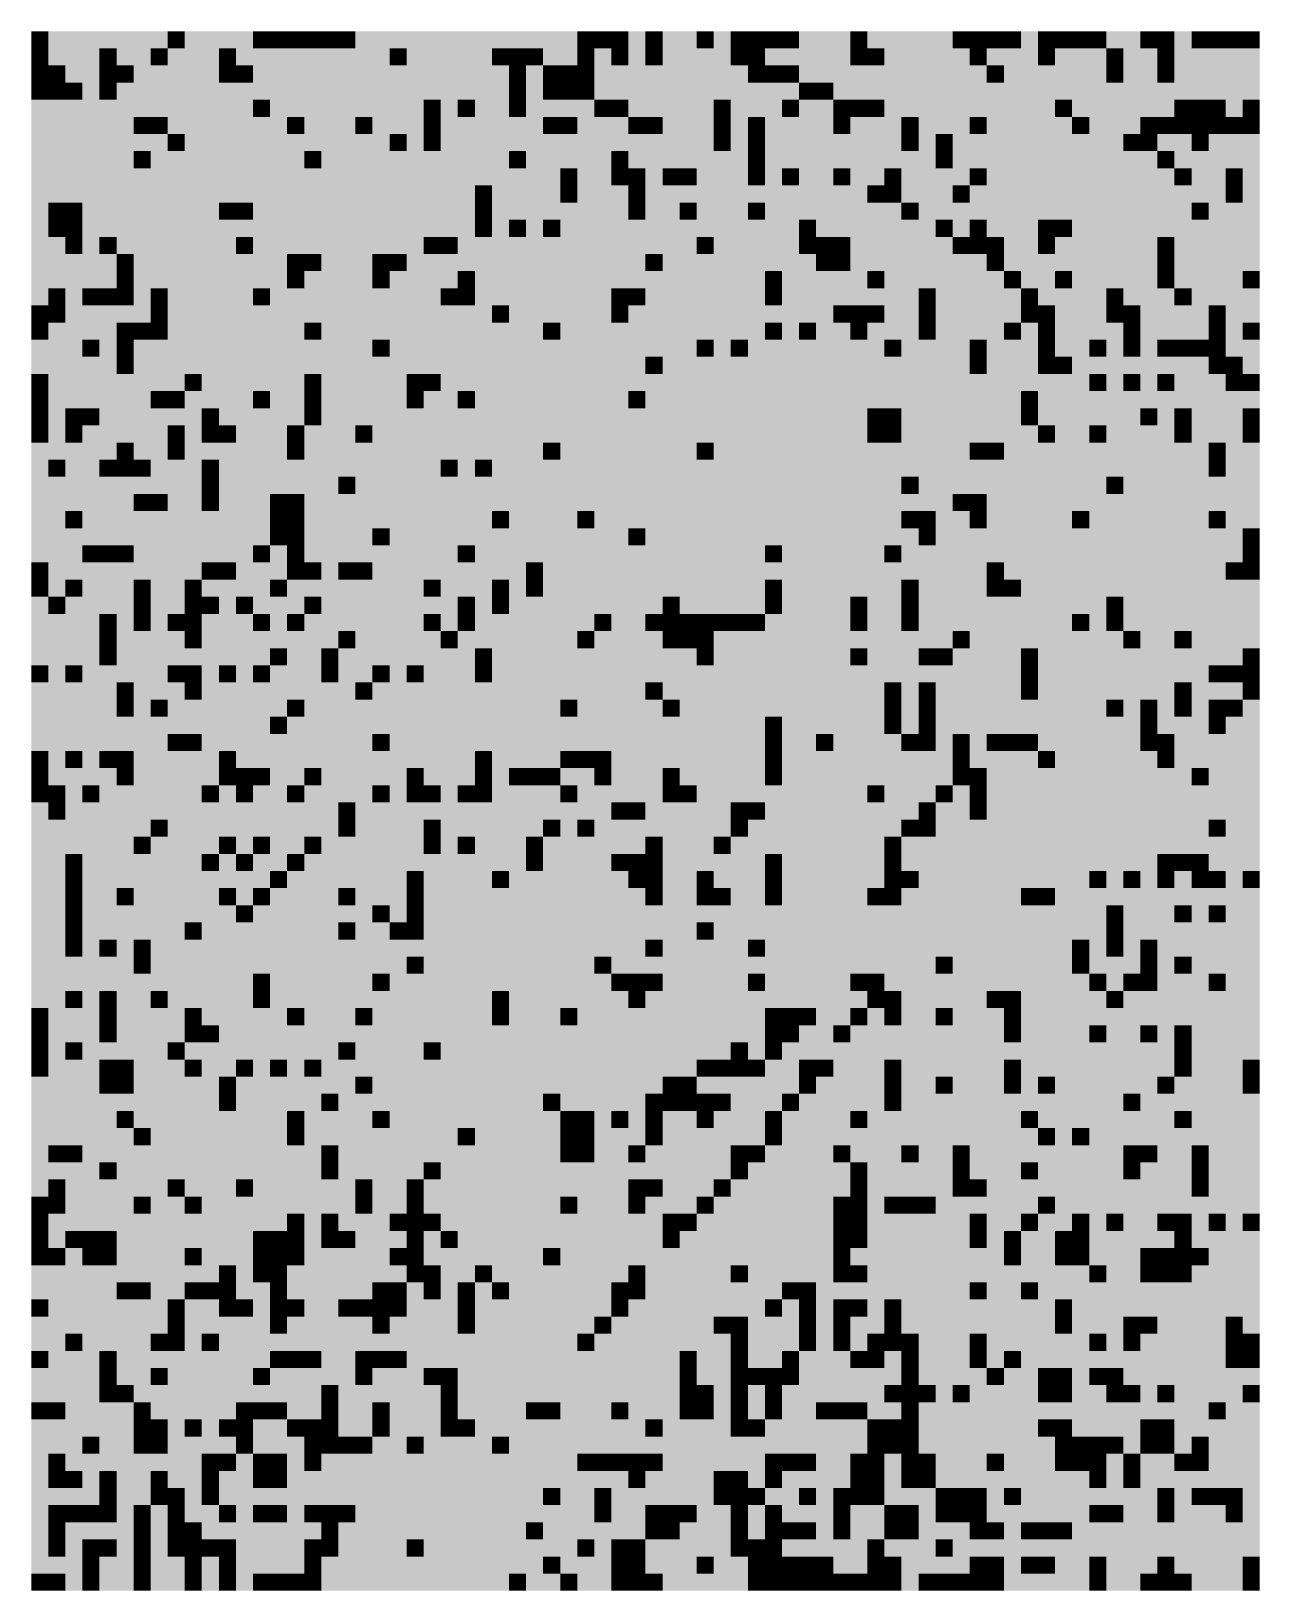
# Model space of a CAD drawing. Extents: x 0 to 100, y 0 to 127.
import ezdxf

# ---------------------------------------------------------------- set-up
doc = ezdxf.new("R2010")
doc.units = 0

msp = doc.modelspace()

# ---------------------------------------------------------------- linework, layer by layer
at = {"layer": '', "color": 0}
for points in [[(0, 125.495323), (1.388889, 125.495323), (0, 126.889715), (1.388889, 126.889715)], [(1.388889, 124.10093), (2.777778, 124.10093), (1.388889, 126.889715), (2.777778, 126.889715)], [(2.777778, 125.495323), (11.111111, 125.495323), (2.777778, 126.889715), (11.111111, 126.889715)], [(11.111111, 125.495323), (12.5, 125.495323), (11.111111, 126.889715), (12.5, 126.889715)], [(12.5, 125.495323), (18.055556, 125.495323), (12.5, 126.889715), (18.055556, 126.889715)], [(18.055556, 125.495323), (19.444444, 125.495323), (18.055556, 126.889715), (19.444444, 126.889715)], [(19.444444, 125.495323), (20.833333, 125.495323), (19.444444, 126.889715), (20.833333, 126.889715)], [(20.833333, 125.495323), (22.222222, 125.495323), (20.833333, 126.889715), (22.222222, 126.889715)], [(22.222222, 125.495323), (23.611111, 125.495323), (22.222222, 126.889715), (23.611111, 126.889715)], [(23.611111, 125.495323), (25, 125.495323), (23.611111, 126.889715), (25, 126.889715)], [(25, 125.495323), (26.388889, 125.495323), (25, 126.889715), (26.388889, 126.889715)], [(26.388889, 125.495323), (30.555556, 125.495323), (26.388889, 126.889715), (30.555556, 126.889715)], [(30.555556, 125.495323), (33.333333, 125.495323), (30.555556, 126.889715), (33.333333, 126.889715)], [(33.333333, 122.706538), (34.722222, 122.706538), (33.333333, 126.889715), (34.722222, 126.889715)], [(34.722222, 124.10093), (36.111111, 124.10093), (34.722222, 126.889715), (36.111111, 126.889715)], [(36.111111, 125.495323), (41.666667, 125.495323), (36.111111, 126.889715), (41.666667, 126.889715)], [(41.666667, 124.10093), (44.444444, 124.10093), (41.666667, 126.889715), (44.444444, 126.889715)], [(44.444444, 125.495323), (45.833333, 125.495323), (44.444444, 126.889715), (45.833333, 126.889715)], [(45.833333, 125.495323), (47.222222, 125.495323), (45.833333, 126.889715), (47.222222, 126.889715)], [(47.222222, 125.495323), (48.611111, 125.495323), (47.222222, 126.889715), (48.611111, 126.889715)], [(48.611111, 121.312145), (50, 121.312145), (48.611111, 126.889715), (50, 126.889715)], [(50, 125.495323), (51.388889, 125.495323), (50, 126.889715), (51.388889, 126.889715)], [(51.388889, 118.52336), (54.166667, 118.52336), (51.388889, 126.889715), (54.166667, 126.889715)], [(54.166667, 125.495323), (55.555556, 125.495323), (54.166667, 126.889715), (55.555556, 126.889715)], [(55.555556, 121.312145), (56.944444, 121.312145), (55.555556, 126.889715), (56.944444, 126.889715)], [(56.944444, 125.495323), (58.333333, 125.495323), (56.944444, 126.889715), (58.333333, 126.889715)], [(58.333333, 125.495323), (59.722222, 125.495323), (58.333333, 126.889715), (59.722222, 126.889715)], [(59.722222, 125.495323), (61.111111, 125.495323), (59.722222, 126.889715), (61.111111, 126.889715)], [(61.111111, 125.495323), (62.5, 125.495323), (61.111111, 126.889715), (62.5, 126.889715)], [(62.5, 124.10093), (65.277778, 124.10093), (62.5, 126.889715), (65.277778, 126.889715)], [(65.277778, 121.312145), (66.666667, 121.312145), (65.277778, 126.889715), (66.666667, 126.889715)], [(66.666667, 125.495323), (68.055556, 125.495323), (66.666667, 126.889715), (68.055556, 126.889715)], [(68.055556, 125.495323), (72.222222, 125.495323), (68.055556, 126.889715), (72.222222, 126.889715)], [(72.222222, 125.495323), (75, 125.495323), (72.222222, 126.889715), (75, 126.889715)], [(75, 125.495323), (76.388889, 125.495323), (75, 126.889715), (76.388889, 126.889715)], [(76.388889, 125.495323), (77.777778, 125.495323), (76.388889, 126.889715), (77.777778, 126.889715)], [(77.777778, 125.495323), (79.166667, 125.495323), (77.777778, 126.889715), (79.166667, 126.889715)], [(79.166667, 125.495323), (80.555556, 125.495323), (79.166667, 126.889715), (80.555556, 126.889715)], [(80.555556, 124.10093), (81.944444, 124.10093), (80.555556, 126.889715), (81.944444, 126.889715)], [(81.944444, 125.495323), (83.333333, 125.495323), (81.944444, 126.889715), (83.333333, 126.889715)], [(83.333333, 125.495323), (84.722222, 125.495323), (83.333333, 126.889715), (84.722222, 126.889715)], [(84.722222, 125.495323), (86.111111, 125.495323), (84.722222, 126.889715), (86.111111, 126.889715)], [(86.111111, 125.495323), (87.5, 125.495323), (86.111111, 126.889715), (87.5, 126.889715)], [(87.5, 125.495323), (90.277778, 125.495323), (87.5, 126.889715), (90.277778, 126.889715)], [(90.277778, 125.495323), (91.666667, 125.495323), (90.277778, 126.889715), (91.666667, 126.889715)], [(91.666667, 125.495323), (93.055556, 125.495323), (91.666667, 126.889715), (93.055556, 126.889715)], [(93.055556, 121.312145), (94.444444, 121.312145), (93.055556, 126.889715), (94.444444, 126.889715)], [(94.444444, 125.495323), (95.833333, 125.495323), (94.444444, 126.889715), (95.833333, 126.889715)], [(95.833333, 125.495323), (97.222222, 125.495323), (95.833333, 126.889715), (97.222222, 126.889715)], [(97.222222, 125.495323), (98.611111, 125.495323), (97.222222, 126.889715), (98.611111, 126.889715)], [(98.611111, 125.495323), (100, 125.495323), (98.611111, 126.889715), (100, 126.889715)], [(0, 124.10093), (1.388889, 124.10093), (0, 125.495323), (1.388889, 125.495323)], [(2.777778, 122.706538), (5.555556, 122.706538), (2.777778, 125.495323), (5.555556, 125.495323)], [(5.555556, 124.10093), (6.944444, 124.10093), (5.555556, 125.495323), (6.944444, 125.495323)], [(6.944444, 124.10093), (9.722222, 124.10093), (6.944444, 125.495323), (9.722222, 125.495323)], [(9.722222, 124.10093), (11.111111, 124.10093), (9.722222, 125.495323), (11.111111, 125.495323)], [(11.111111, 118.52336), (15.277778, 118.52336), (11.111111, 125.495323), (15.277778, 125.495323)], [(15.277778, 124.10093), (16.666667, 124.10093), (15.277778, 125.495323), (16.666667, 125.495323)], [(16.666667, 124.10093), (22.222222, 124.10093), (16.666667, 125.495323), (22.222222, 125.495323)], [(22.222222, 118.52336), (23.611111, 118.52336), (22.222222, 125.495323), (23.611111, 125.495323)], [(23.611111, 122.706538), (25, 122.706538), (23.611111, 125.495323), (25, 125.495323)], [(25, 122.706538), (26.388889, 122.706538), (25, 125.495323), (26.388889, 125.495323)], [(26.388889, 119.917753), (27.777778, 119.917753), (26.388889, 125.495323), (27.777778, 125.495323)], [(27.777778, 117.128968), (29.166667, 117.128968), (27.777778, 125.495323), (29.166667, 125.495323)], [(29.166667, 124.10093), (30.555556, 124.10093), (29.166667, 125.495323), (30.555556, 125.495323)], [(30.555556, 124.10093), (33.333333, 124.10093), (30.555556, 125.495323), (33.333333, 125.495323)], [(36.111111, 114.340183), (37.5, 114.340183), (36.111111, 125.495323), (37.5, 125.495323)], [(37.5, 124.10093), (38.888889, 124.10093), (37.5, 125.495323), (38.888889, 125.495323)], [(38.888889, 124.10093), (40.277778, 124.10093), (38.888889, 125.495323), (40.277778, 125.495323)], [(40.277778, 124.10093), (41.666667, 124.10093), (40.277778, 125.495323), (41.666667, 125.495323)], [(44.444444, 124.10093), (45.833333, 124.10093), (44.444444, 125.495323), (45.833333, 125.495323)], [(45.833333, 121.312145), (47.222222, 121.312145), (45.833333, 125.495323), (47.222222, 125.495323)], [(47.222222, 124.10093), (48.611111, 124.10093), (47.222222, 125.495323), (48.611111, 125.495323)], [(50, 124.10093), (51.388889, 124.10093), (50, 125.495323), (51.388889, 125.495323)], [(54.166667, 119.917753), (55.555556, 119.917753), (54.166667, 125.495323), (55.555556, 125.495323)], [(56.944444, 124.10093), (58.333333, 124.10093), (56.944444, 125.495323), (58.333333, 125.495323)], [(58.333333, 124.10093), (59.722222, 124.10093), (58.333333, 125.495323), (59.722222, 125.495323)], [(59.722222, 124.10093), (62.5, 124.10093), (59.722222, 125.495323), (62.5, 125.495323)], [(66.666667, 124.10093), (68.055556, 124.10093), (66.666667, 125.495323), (68.055556, 125.495323)], [(68.055556, 124.10093), (69.444444, 124.10093), (68.055556, 125.495323), (69.444444, 125.495323)], [(69.444444, 121.312145), (72.222222, 121.312145), (69.444444, 125.495323), (72.222222, 125.495323)], [(72.222222, 124.10093), (76.388889, 124.10093), (72.222222, 125.495323), (76.388889, 125.495323)], [(76.388889, 124.10093), (77.777778, 124.10093), (76.388889, 125.495323), (77.777778, 125.495323)], [(77.777778, 124.10093), (80.555556, 124.10093), (77.777778, 125.495323), (80.555556, 125.495323)], [(81.944444, 124.10093), (83.333333, 124.10093), (81.944444, 125.495323), (83.333333, 125.495323)], [(83.333333, 121.312145), (87.5, 121.312145), (83.333333, 125.495323), (87.5, 125.495323)], [(87.5, 124.10093), (88.888889, 124.10093), (87.5, 125.495323), (88.888889, 125.495323)], [(88.888889, 121.312145), (90.277778, 121.312145), (88.888889, 125.495323), (90.277778, 125.495323)], [(90.277778, 119.917753), (91.666667, 119.917753), (90.277778, 125.495323), (91.666667, 125.495323)], [(91.666667, 124.10093), (93.055556, 124.10093), (91.666667, 125.495323), (93.055556, 125.495323)], [(94.444444, 124.10093), (97.222222, 124.10093), (94.444444, 125.495323), (97.222222, 125.495323)], [(97.222222, 122.706538), (98.611111, 122.706538), (97.222222, 125.495323), (98.611111, 125.495323)], [(98.611111, 121.312145), (100, 121.312145), (98.611111, 125.495323), (100, 125.495323)], [(0, 122.706538), (1.388889, 122.706538), (0, 124.10093), (1.388889, 124.10093)], [(1.388889, 122.706538), (2.777778, 122.706538), (1.388889, 124.10093), (2.777778, 124.10093)], [(5.555556, 122.706538), (6.944444, 122.706538), (5.555556, 124.10093), (6.944444, 124.10093)], [(6.944444, 122.706538), (8.333333, 122.706538), (6.944444, 124.10093), (8.333333, 124.10093)], [(8.333333, 121.312145), (11.111111, 121.312145), (8.333333, 124.10093), (11.111111, 124.10093)], [(15.277778, 122.706538), (16.666667, 122.706538), (15.277778, 124.10093), (16.666667, 124.10093)], [(16.666667, 122.706538), (18.055556, 122.706538), (16.666667, 124.10093), (18.055556, 124.10093)], [(18.055556, 121.312145), (22.222222, 121.312145), (18.055556, 124.10093), (22.222222, 124.10093)], [(29.166667, 121.312145), (30.555556, 121.312145), (29.166667, 124.10093), (30.555556, 124.10093)], [(30.555556, 122.706538), (33.333333, 122.706538), (30.555556, 124.10093), (33.333333, 124.10093)], [(34.722222, 121.312145), (36.111111, 121.312145), (34.722222, 124.10093), (36.111111, 124.10093)], [(37.5, 119.917753), (38.888889, 119.917753), (37.5, 124.10093), (38.888889, 124.10093)], [(38.888889, 122.706538), (40.277778, 122.706538), (38.888889, 124.10093), (40.277778, 124.10093)], [(40.277778, 118.52336), (41.666667, 118.52336), (40.277778, 124.10093), (41.666667, 124.10093)], [(41.666667, 122.706538), (43.055556, 122.706538), (41.666667, 124.10093), (43.055556, 124.10093)], [(43.055556, 122.706538), (44.444444, 122.706538), (43.055556, 124.10093), (44.444444, 124.10093)], [(44.444444, 122.706538), (45.833333, 122.706538), (44.444444, 124.10093), (45.833333, 124.10093)], [(47.222222, 121.312145), (48.611111, 121.312145), (47.222222, 124.10093), (48.611111, 124.10093)], [(50, 121.312145), (51.388889, 121.312145), (50, 124.10093), (51.388889, 124.10093)], [(56.944444, 114.340183), (58.333333, 114.340183), (56.944444, 124.10093), (58.333333, 124.10093)], [(58.333333, 122.706538), (59.722222, 122.706538), (58.333333, 124.10093), (59.722222, 124.10093)], [(59.722222, 122.706538), (61.111111, 122.706538), (59.722222, 124.10093), (61.111111, 124.10093)], [(61.111111, 122.706538), (62.5, 122.706538), (61.111111, 124.10093), (62.5, 124.10093)], [(62.5, 122.706538), (65.277778, 122.706538), (62.5, 124.10093), (65.277778, 124.10093)], [(66.666667, 121.312145), (68.055556, 121.312145), (66.666667, 124.10093), (68.055556, 124.10093)], [(68.055556, 121.312145), (69.444444, 121.312145), (68.055556, 124.10093), (69.444444, 124.10093)], [(72.222222, 122.706538), (75, 122.706538), (72.222222, 124.10093), (75, 124.10093)], [(75, 122.706538), (77.777778, 122.706538), (75, 124.10093), (77.777778, 124.10093)], [(77.777778, 122.706538), (79.166667, 122.706538), (77.777778, 124.10093), (79.166667, 124.10093)], [(79.166667, 122.706538), (81.944444, 122.706538), (79.166667, 124.10093), (81.944444, 124.10093)], [(81.944444, 118.52336), (83.333333, 118.52336), (81.944444, 124.10093), (83.333333, 124.10093)], [(87.5, 122.706538), (88.888889, 122.706538), (87.5, 124.10093), (88.888889, 124.10093)], [(91.666667, 122.706538), (93.055556, 122.706538), (91.666667, 124.10093), (93.055556, 124.10093)], [(94.444444, 121.312145), (97.222222, 121.312145), (94.444444, 124.10093), (97.222222, 124.10093)], [(0, 121.312145), (1.388889, 121.312145), (0, 122.706538), (1.388889, 122.706538)], [(1.388889, 121.312145), (2.777778, 121.312145), (1.388889, 122.706538), (2.777778, 122.706538)], [(2.777778, 121.312145), (4.166667, 121.312145), (2.777778, 122.706538), (4.166667, 122.706538)], [(4.166667, 119.917753), (5.555556, 119.917753), (4.166667, 122.706538), (5.555556, 122.706538)], [(5.555556, 121.312145), (6.944444, 121.312145), (5.555556, 122.706538), (6.944444, 122.706538)], [(6.944444, 108.762613), (8.333333, 108.762613), (6.944444, 122.706538), (8.333333, 122.706538)], [(15.277778, 119.917753), (16.666667, 119.917753), (15.277778, 122.706538), (16.666667, 122.706538)], [(16.666667, 114.340183), (18.055556, 114.340183), (16.666667, 122.706538), (18.055556, 122.706538)], [(23.611111, 115.734575), (26.388889, 115.734575), (23.611111, 122.706538), (26.388889, 122.706538)], [(30.555556, 117.128968), (31.944444, 117.128968), (30.555556, 122.706538), (31.944444, 122.706538)], [(31.944444, 121.312145), (34.722222, 121.312145), (31.944444, 122.706538), (34.722222, 122.706538)], [(38.888889, 121.312145), (40.277778, 121.312145), (38.888889, 122.706538), (40.277778, 122.706538)], [(41.666667, 121.312145), (43.055556, 121.312145), (41.666667, 122.706538), (43.055556, 122.706538)], [(43.055556, 121.312145), (44.444444, 121.312145), (43.055556, 122.706538), (44.444444, 122.706538)], [(44.444444, 121.312145), (45.833333, 121.312145), (44.444444, 122.706538), (45.833333, 122.706538)], [(58.333333, 119.917753), (59.722222, 119.917753), (58.333333, 122.706538), (59.722222, 122.706538)], [(59.722222, 121.312145), (62.5, 121.312145), (59.722222, 122.706538), (62.5, 122.706538)], [(62.5, 121.312145), (63.888889, 121.312145), (62.5, 122.706538), (63.888889, 122.706538)], [(63.888889, 121.312145), (65.277778, 121.312145), (63.888889, 122.706538), (65.277778, 122.706538)], [(72.222222, 121.312145), (75, 121.312145), (72.222222, 122.706538), (75, 122.706538)], [(75, 121.312145), (77.777778, 121.312145), (75, 122.706538), (77.777778, 122.706538)], [(77.777778, 121.312145), (80.555556, 121.312145), (77.777778, 122.706538), (80.555556, 122.706538)], [(80.555556, 118.52336), (81.944444, 118.52336), (80.555556, 122.706538), (81.944444, 122.706538)], [(87.5, 108.762613), (88.888889, 108.762613), (87.5, 122.706538), (88.888889, 122.706538)], [(91.666667, 119.917753), (93.055556, 119.917753), (91.666667, 122.706538), (93.055556, 122.706538)], [(97.222222, 119.917753), (98.611111, 119.917753), (97.222222, 122.706538), (98.611111, 122.706538)], [(0, 118.52336), (1.388889, 118.52336), (0, 121.312145), (1.388889, 121.312145)], [(1.388889, 117.128968), (2.777778, 117.128968), (1.388889, 121.312145), (2.777778, 121.312145)], [(2.777778, 112.94579), (4.166667, 112.94579), (2.777778, 121.312145), (4.166667, 121.312145)], [(5.555556, 110.157005), (6.944444, 110.157005), (5.555556, 121.312145), (6.944444, 121.312145)], [(8.333333, 119.917753), (11.111111, 119.917753), (8.333333, 121.312145), (11.111111, 121.312145)], [(18.055556, 119.917753), (19.444444, 119.917753), (18.055556, 121.312145), (19.444444, 121.312145)], [(19.444444, 119.917753), (22.222222, 119.917753), (19.444444, 121.312145), (22.222222, 121.312145)], [(29.166667, 118.52336), (30.555556, 118.52336), (29.166667, 121.312145), (30.555556, 121.312145)], [(31.944444, 119.917753), (33.333333, 119.917753), (31.944444, 121.312145), (33.333333, 121.312145)], [(33.333333, 111.551398), (34.722222, 111.551398), (33.333333, 121.312145), (34.722222, 121.312145)], [(34.722222, 119.917753), (36.111111, 119.917753), (34.722222, 121.312145), (36.111111, 121.312145)], [(38.888889, 119.917753), (40.277778, 119.917753), (38.888889, 121.312145), (40.277778, 121.312145)], [(41.666667, 119.917753), (44.444444, 119.917753), (41.666667, 121.312145), (44.444444, 121.312145)], [(44.444444, 118.52336), (45.833333, 118.52336), (44.444444, 121.312145), (45.833333, 121.312145)], [(45.833333, 119.917753), (47.222222, 119.917753), (45.833333, 121.312145), (47.222222, 121.312145)], [(47.222222, 119.917753), (48.611111, 119.917753), (47.222222, 121.312145), (48.611111, 121.312145)], [(48.611111, 119.917753), (51.388889, 119.917753), (48.611111, 121.312145), (51.388889, 121.312145)], [(55.555556, 119.917753), (56.944444, 119.917753), (55.555556, 121.312145), (56.944444, 121.312145)], [(59.722222, 114.340183), (61.111111, 114.340183), (59.722222, 121.312145), (61.111111, 121.312145)], [(61.111111, 119.917753), (62.5, 119.917753), (61.111111, 121.312145), (62.5, 121.312145)], [(62.5, 117.128968), (65.277778, 117.128968), (62.5, 121.312145), (65.277778, 121.312145)], [(65.277778, 119.917753), (66.666667, 119.917753), (65.277778, 121.312145), (66.666667, 121.312145)], [(66.666667, 119.917753), (68.055556, 119.917753), (66.666667, 121.312145), (68.055556, 121.312145)], [(68.055556, 119.917753), (69.444444, 119.917753), (68.055556, 121.312145), (69.444444, 121.312145)], [(69.444444, 118.52336), (70.833333, 118.52336), (69.444444, 121.312145), (70.833333, 121.312145)], [(70.833333, 119.917753), (73.611111, 119.917753), (70.833333, 121.312145), (73.611111, 121.312145)], [(73.611111, 119.917753), (79.166667, 119.917753), (73.611111, 121.312145), (79.166667, 121.312145)], [(79.166667, 107.36822), (80.555556, 107.36822), (79.166667, 121.312145), (80.555556, 121.312145)], [(83.333333, 119.917753), (84.722222, 119.917753), (83.333333, 121.312145), (84.722222, 121.312145)], [(84.722222, 119.917753), (87.5, 119.917753), (84.722222, 121.312145), (87.5, 121.312145)], [(88.888889, 118.52336), (90.277778, 118.52336), (88.888889, 121.312145), (90.277778, 121.312145)], [(93.055556, 119.917753), (94.444444, 119.917753), (93.055556, 121.312145), (94.444444, 121.312145)], [(94.444444, 119.917753), (95.833333, 119.917753), (94.444444, 121.312145), (95.833333, 121.312145)], [(95.833333, 119.917753), (97.222222, 119.917753), (95.833333, 121.312145), (97.222222, 121.312145)], [(98.611111, 119.917753), (100, 119.917753), (98.611111, 121.312145), (100, 121.312145)], [(4.166667, 117.128968), (5.555556, 117.128968), (4.166667, 119.917753), (5.555556, 119.917753)], [(8.333333, 118.52336), (9.722222, 118.52336), (8.333333, 119.917753), (9.722222, 119.917753)], [(9.722222, 118.52336), (11.111111, 118.52336), (9.722222, 119.917753), (11.111111, 119.917753)], [(15.277778, 112.94579), (16.666667, 112.94579), (15.277778, 119.917753), (16.666667, 119.917753)], [(18.055556, 114.340183), (20.833333, 114.340183), (18.055556, 119.917753), (20.833333, 119.917753)], [(20.833333, 118.52336), (22.222222, 118.52336), (20.833333, 119.917753), (22.222222, 119.917753)], [(26.388889, 118.52336), (27.777778, 118.52336), (26.388889, 119.917753), (27.777778, 119.917753)], [(31.944444, 118.52336), (33.333333, 118.52336), (31.944444, 119.917753), (33.333333, 119.917753)], [(34.722222, 107.36822), (36.111111, 107.36822), (34.722222, 119.917753), (36.111111, 119.917753)], [(37.5, 117.128968), (38.888889, 117.128968), (37.5, 119.917753), (38.888889, 119.917753)], [(38.888889, 117.128968), (40.277778, 117.128968), (38.888889, 119.917753), (40.277778, 119.917753)], [(41.666667, 118.52336), (43.055556, 118.52336), (41.666667, 119.917753), (43.055556, 119.917753)], [(43.055556, 118.52336), (44.444444, 118.52336), (43.055556, 119.917753), (44.444444, 119.917753)], [(45.833333, 118.52336), (48.611111, 118.52336), (45.833333, 119.917753), (48.611111, 119.917753)], [(48.611111, 118.52336), (50, 118.52336), (48.611111, 119.917753), (50, 119.917753)], [(50, 118.52336), (51.388889, 118.52336), (50, 119.917753), (51.388889, 119.917753)], [(54.166667, 117.128968), (55.555556, 117.128968), (54.166667, 119.917753), (55.555556, 119.917753)], [(55.555556, 118.52336), (56.944444, 118.52336), (55.555556, 119.917753), (56.944444, 119.917753)], [(58.333333, 118.52336), (59.722222, 118.52336), (58.333333, 119.917753), (59.722222, 119.917753)], [(61.111111, 115.734575), (62.5, 115.734575), (61.111111, 119.917753), (62.5, 119.917753)], [(65.277778, 118.52336), (66.666667, 118.52336), (65.277778, 119.917753), (66.666667, 119.917753)], [(66.666667, 115.734575), (69.444444, 115.734575), (66.666667, 119.917753), (69.444444, 119.917753)], [(70.833333, 118.52336), (72.222222, 118.52336), (70.833333, 119.917753), (72.222222, 119.917753)], [(72.222222, 118.52336), (76.388889, 118.52336), (72.222222, 119.917753), (76.388889, 119.917753)], [(76.388889, 118.52336), (77.777778, 118.52336), (76.388889, 119.917753), (77.777778, 119.917753)], [(77.777778, 117.128968), (79.166667, 117.128968), (77.777778, 119.917753), (79.166667, 119.917753)], [(83.333333, 117.128968), (84.722222, 117.128968), (83.333333, 119.917753), (84.722222, 119.917753)], [(84.722222, 118.52336), (86.111111, 118.52336), (84.722222, 119.917753), (86.111111, 119.917753)], [(86.111111, 117.128968), (87.5, 117.128968), (86.111111, 119.917753), (87.5, 119.917753)], [(90.277778, 118.52336), (91.666667, 118.52336), (90.277778, 119.917753), (91.666667, 119.917753)], [(91.666667, 118.52336), (93.055556, 118.52336), (91.666667, 119.917753), (93.055556, 119.917753)], [(93.055556, 118.52336), (94.444444, 118.52336), (93.055556, 119.917753), (94.444444, 119.917753)], [(94.444444, 118.52336), (95.833333, 118.52336), (94.444444, 119.917753), (95.833333, 119.917753)], [(95.833333, 118.52336), (97.222222, 118.52336), (95.833333, 119.917753), (97.222222, 119.917753)], [(97.222222, 118.52336), (98.611111, 118.52336), (97.222222, 119.917753), (98.611111, 119.917753)], [(98.611111, 118.52336), (100, 118.52336), (98.611111, 119.917753), (100, 119.917753)], [(0, 104.579435), (1.388889, 104.579435), (0, 118.52336), (1.388889, 118.52336)], [(8.333333, 117.128968), (11.111111, 117.128968), (8.333333, 118.52336), (11.111111, 118.52336)], [(11.111111, 117.128968), (12.5, 117.128968), (11.111111, 118.52336), (12.5, 118.52336)], [(12.5, 104.579435), (15.277778, 104.579435), (12.5, 118.52336), (15.277778, 118.52336)], [(20.833333, 117.128968), (23.611111, 117.128968), (20.833333, 118.52336), (23.611111, 118.52336)], [(26.388889, 110.157005), (27.777778, 110.157005), (26.388889, 118.52336), (27.777778, 118.52336)], [(29.166667, 117.128968), (30.555556, 117.128968), (29.166667, 118.52336), (30.555556, 118.52336)], [(31.944444, 117.128968), (33.333333, 117.128968), (31.944444, 118.52336), (33.333333, 118.52336)], [(40.277778, 117.128968), (43.055556, 117.128968), (40.277778, 118.52336), (43.055556, 118.52336)], [(43.055556, 115.734575), (44.444444, 115.734575), (43.055556, 118.52336), (44.444444, 118.52336)], [(44.444444, 115.734575), (45.833333, 115.734575), (44.444444, 118.52336), (45.833333, 118.52336)], [(45.833333, 117.128968), (50, 117.128968), (45.833333, 118.52336), (50, 118.52336)], [(50, 117.128968), (54.166667, 117.128968), (50, 118.52336), (54.166667, 118.52336)], [(55.555556, 117.128968), (56.944444, 117.128968), (55.555556, 118.52336), (56.944444, 118.52336)], [(58.333333, 117.128968), (59.722222, 117.128968), (58.333333, 118.52336), (59.722222, 118.52336)], [(65.277778, 115.734575), (66.666667, 115.734575), (65.277778, 118.52336), (66.666667, 118.52336)], [(69.444444, 115.734575), (70.833333, 115.734575), (69.444444, 118.52336), (70.833333, 118.52336)], [(70.833333, 117.128968), (72.222222, 117.128968), (70.833333, 118.52336), (72.222222, 118.52336)], [(72.222222, 115.734575), (73.611111, 115.734575), (72.222222, 118.52336), (73.611111, 118.52336)], [(73.611111, 117.128968), (75, 117.128968), (73.611111, 118.52336), (75, 118.52336)], [(75, 115.734575), (77.777778, 115.734575), (75, 118.52336), (77.777778, 118.52336)], [(80.555556, 117.128968), (83.333333, 117.128968), (80.555556, 118.52336), (83.333333, 118.52336)], [(84.722222, 103.185043), (86.111111, 103.185043), (84.722222, 118.52336), (86.111111, 118.52336)], [(88.888889, 117.128968), (90.277778, 117.128968), (88.888889, 118.52336), (90.277778, 118.52336)], [(90.277778, 117.128968), (91.666667, 117.128968), (90.277778, 118.52336), (91.666667, 118.52336)], [(91.666667, 117.128968), (94.444444, 117.128968), (91.666667, 118.52336), (94.444444, 118.52336)], [(94.444444, 117.128968), (95.833333, 117.128968), (94.444444, 118.52336), (95.833333, 118.52336)], [(95.833333, 117.128968), (100, 117.128968), (95.833333, 118.52336), (100, 118.52336)], [(1.388889, 112.94579), (2.777778, 112.94579), (1.388889, 117.128968), (2.777778, 117.128968)], [(4.166667, 114.340183), (5.555556, 114.340183), (4.166667, 117.128968), (5.555556, 117.128968)], [(8.333333, 115.734575), (9.722222, 115.734575), (8.333333, 117.128968), (9.722222, 117.128968)], [(9.722222, 107.36822), (12.5, 107.36822), (9.722222, 117.128968), (12.5, 117.128968)], [(20.833333, 114.340183), (22.222222, 114.340183), (20.833333, 117.128968), (22.222222, 117.128968)], [(22.222222, 115.734575), (23.611111, 115.734575), (22.222222, 117.128968), (23.611111, 117.128968)], [(27.777778, 115.734575), (33.333333, 115.734575), (27.777778, 117.128968), (33.333333, 117.128968)], [(37.5, 110.157005), (38.888889, 110.157005), (37.5, 117.128968), (38.888889, 117.128968)], [(38.888889, 115.734575), (40.277778, 115.734575), (38.888889, 117.128968), (40.277778, 117.128968)], [(40.277778, 112.94579), (43.055556, 112.94579), (40.277778, 117.128968), (43.055556, 117.128968)], [(45.833333, 114.340183), (47.222222, 114.340183), (45.833333, 117.128968), (47.222222, 117.128968)], [(47.222222, 115.734575), (48.611111, 115.734575), (47.222222, 117.128968), (48.611111, 117.128968)], [(48.611111, 115.734575), (56.944444, 115.734575), (48.611111, 117.128968), (56.944444, 117.128968)], [(58.333333, 115.734575), (59.722222, 115.734575), (58.333333, 117.128968), (59.722222, 117.128968)], [(62.5, 114.340183), (63.888889, 114.340183), (62.5, 117.128968), (63.888889, 117.128968)], [(63.888889, 114.340183), (65.277778, 114.340183), (63.888889, 117.128968), (65.277778, 117.128968)], [(70.833333, 112.94579), (72.222222, 112.94579), (70.833333, 117.128968), (72.222222, 117.128968)], [(73.611111, 115.734575), (75, 115.734575), (73.611111, 117.128968), (75, 117.128968)], [(77.777778, 110.157005), (79.166667, 110.157005), (77.777778, 117.128968), (79.166667, 117.128968)], [(80.555556, 114.340183), (83.333333, 114.340183), (80.555556, 117.128968), (83.333333, 117.128968)], [(83.333333, 114.340183), (84.722222, 114.340183), (83.333333, 117.128968), (84.722222, 117.128968)], [(86.111111, 114.340183), (87.5, 114.340183), (86.111111, 117.128968), (87.5, 117.128968)], [(88.888889, 114.340183), (90.277778, 114.340183), (88.888889, 117.128968), (90.277778, 117.128968)], [(90.277778, 105.973828), (91.666667, 105.973828), (90.277778, 117.128968), (91.666667, 117.128968)], [(91.666667, 115.734575), (93.055556, 115.734575), (91.666667, 117.128968), (93.055556, 117.128968)], [(93.055556, 115.734575), (97.222222, 115.734575), (93.055556, 117.128968), (97.222222, 117.128968)], [(97.222222, 115.734575), (100, 115.734575), (97.222222, 117.128968), (100, 117.128968)], [(8.333333, 105.973828), (9.722222, 105.973828), (8.333333, 115.734575), (9.722222, 115.734575)], [(22.222222, 114.340183), (25, 114.340183), (22.222222, 115.734575), (25, 115.734575)], [(25, 111.551398), (26.388889, 111.551398), (25, 115.734575), (26.388889, 115.734575)], [(27.777778, 110.157005), (30.555556, 110.157005), (27.777778, 115.734575), (30.555556, 115.734575)], [(30.555556, 110.157005), (31.944444, 110.157005), (30.555556, 115.734575), (31.944444, 115.734575)], [(31.944444, 111.551398), (33.333333, 111.551398), (31.944444, 115.734575), (33.333333, 115.734575)], [(38.888889, 112.94579), (40.277778, 112.94579), (38.888889, 115.734575), (40.277778, 115.734575)], [(43.055556, 114.340183), (44.444444, 114.340183), (43.055556, 115.734575), (44.444444, 115.734575)], [(44.444444, 112.94579), (45.833333, 112.94579), (44.444444, 115.734575), (45.833333, 115.734575)], [(47.222222, 114.340183), (48.611111, 114.340183), (47.222222, 115.734575), (48.611111, 115.734575)], [(48.611111, 114.340183), (50, 114.340183), (48.611111, 115.734575), (50, 115.734575)], [(50, 112.94579), (51.388889, 112.94579), (50, 115.734575), (51.388889, 115.734575)], [(51.388889, 114.340183), (52.777778, 114.340183), (51.388889, 115.734575), (52.777778, 115.734575)], [(52.777778, 114.340183), (54.166667, 114.340183), (52.777778, 115.734575), (54.166667, 115.734575)], [(54.166667, 114.340183), (56.944444, 114.340183), (54.166667, 115.734575), (56.944444, 115.734575)], [(58.333333, 114.340183), (59.722222, 114.340183), (58.333333, 115.734575), (59.722222, 115.734575)], [(61.111111, 114.340183), (62.5, 114.340183), (61.111111, 115.734575), (62.5, 115.734575)], [(65.277778, 114.340183), (66.666667, 114.340183), (65.277778, 115.734575), (66.666667, 115.734575)], [(66.666667, 114.340183), (69.444444, 114.340183), (66.666667, 115.734575), (69.444444, 115.734575)], [(69.444444, 114.340183), (70.833333, 114.340183), (69.444444, 115.734575), (70.833333, 115.734575)], [(72.222222, 114.340183), (76.388889, 114.340183), (72.222222, 115.734575), (76.388889, 115.734575)], [(76.388889, 114.340183), (77.777778, 114.340183), (76.388889, 115.734575), (77.777778, 115.734575)], [(91.666667, 110.157005), (93.055556, 110.157005), (91.666667, 115.734575), (93.055556, 115.734575)], [(93.055556, 114.340183), (94.444444, 114.340183), (93.055556, 115.734575), (94.444444, 115.734575)], [(94.444444, 112.94579), (97.222222, 112.94579), (94.444444, 115.734575), (97.222222, 115.734575)], [(97.222222, 114.340183), (98.611111, 114.340183), (97.222222, 115.734575), (98.611111, 115.734575)], [(98.611111, 112.94579), (100, 112.94579), (98.611111, 115.734575), (100, 115.734575)], [(4.166667, 105.973828), (5.555556, 105.973828), (4.166667, 114.340183), (5.555556, 114.340183)], [(16.666667, 112.94579), (25, 112.94579), (16.666667, 114.340183), (25, 114.340183)], [(36.111111, 112.94579), (37.5, 112.94579), (36.111111, 114.340183), (37.5, 114.340183)], [(43.055556, 112.94579), (44.444444, 112.94579), (43.055556, 114.340183), (44.444444, 114.340183)], [(45.833333, 112.94579), (48.611111, 112.94579), (45.833333, 114.340183), (48.611111, 114.340183)], [(48.611111, 112.94579), (50, 112.94579), (48.611111, 114.340183), (50, 114.340183)], [(51.388889, 112.94579), (55.555556, 112.94579), (51.388889, 114.340183), (55.555556, 114.340183)], [(55.555556, 112.94579), (58.333333, 112.94579), (55.555556, 114.340183), (58.333333, 114.340183)], [(58.333333, 112.94579), (63.888889, 112.94579), (58.333333, 114.340183), (63.888889, 114.340183)], [(63.888889, 112.94579), (68.055556, 112.94579), (63.888889, 114.340183), (68.055556, 114.340183)], [(68.055556, 112.94579), (69.444444, 112.94579), (68.055556, 114.340183), (69.444444, 114.340183)], [(69.444444, 112.94579), (70.833333, 112.94579), (69.444444, 114.340183), (70.833333, 114.340183)], [(72.222222, 111.551398), (73.611111, 111.551398), (72.222222, 114.340183), (73.611111, 114.340183)], [(73.611111, 111.551398), (75, 111.551398), (73.611111, 114.340183), (75, 114.340183)], [(75, 112.94579), (76.388889, 112.94579), (75, 114.340183), (76.388889, 114.340183)], [(76.388889, 111.551398), (77.777778, 111.551398), (76.388889, 114.340183), (77.777778, 114.340183)], [(80.555556, 105.973828), (81.944444, 105.973828), (80.555556, 114.340183), (81.944444, 114.340183)], [(81.944444, 111.551398), (83.333333, 111.551398), (81.944444, 114.340183), (83.333333, 114.340183)], [(83.333333, 111.551398), (84.722222, 111.551398), (83.333333, 114.340183), (84.722222, 114.340183)], [(86.111111, 101.79065), (87.5, 101.79065), (86.111111, 114.340183), (87.5, 114.340183)], [(88.888889, 107.36822), (90.277778, 107.36822), (88.888889, 114.340183), (90.277778, 114.340183)], [(93.055556, 105.973828), (94.444444, 105.973828), (93.055556, 114.340183), (94.444444, 114.340183)], [(97.222222, 112.94579), (98.611111, 112.94579), (97.222222, 114.340183), (98.611111, 114.340183)], [(1.388889, 111.551398), (2.777778, 111.551398), (1.388889, 112.94579), (2.777778, 112.94579)], [(2.777778, 111.551398), (4.166667, 111.551398), (2.777778, 112.94579), (4.166667, 112.94579)], [(15.277778, 111.551398), (16.666667, 111.551398), (15.277778, 112.94579), (16.666667, 112.94579)], [(16.666667, 111.551398), (18.055556, 111.551398), (16.666667, 112.94579), (18.055556, 112.94579)], [(18.055556, 105.973828), (19.444444, 105.973828), (18.055556, 112.94579), (19.444444, 112.94579)], [(19.444444, 111.551398), (22.222222, 111.551398), (19.444444, 112.94579), (22.222222, 112.94579)], [(22.222222, 110.157005), (25, 110.157005), (22.222222, 112.94579), (25, 112.94579)], [(36.111111, 111.551398), (37.5, 111.551398), (36.111111, 112.94579), (37.5, 112.94579)], [(38.888889, 111.551398), (43.055556, 111.551398), (38.888889, 112.94579), (43.055556, 112.94579)], [(43.055556, 111.551398), (45.833333, 111.551398), (43.055556, 112.94579), (45.833333, 112.94579)], [(45.833333, 111.551398), (48.611111, 111.551398), (45.833333, 112.94579), (48.611111, 112.94579)], [(48.611111, 111.551398), (50, 111.551398), (48.611111, 112.94579), (50, 112.94579)], [(50, 108.762613), (52.777778, 108.762613), (50, 112.94579), (52.777778, 112.94579)], [(52.777778, 111.551398), (54.166667, 111.551398), (52.777778, 112.94579), (54.166667, 112.94579)], [(54.166667, 111.551398), (58.333333, 111.551398), (54.166667, 112.94579), (58.333333, 112.94579)], [(58.333333, 111.551398), (59.722222, 111.551398), (58.333333, 112.94579), (59.722222, 112.94579)], [(59.722222, 107.36822), (61.111111, 107.36822), (59.722222, 112.94579), (61.111111, 112.94579)], [(61.111111, 110.157005), (62.5, 110.157005), (61.111111, 112.94579), (62.5, 112.94579)], [(62.5, 111.551398), (70.833333, 111.551398), (62.5, 112.94579), (70.833333, 112.94579)], [(70.833333, 111.551398), (72.222222, 111.551398), (70.833333, 112.94579), (72.222222, 112.94579)], [(75, 110.157005), (76.388889, 110.157005), (75, 112.94579), (76.388889, 112.94579)], [(94.444444, 111.551398), (95.833333, 111.551398), (94.444444, 112.94579), (95.833333, 112.94579)], [(95.833333, 104.579435), (98.611111, 104.579435), (95.833333, 112.94579), (98.611111, 112.94579)], [(98.611111, 110.157005), (100, 110.157005), (98.611111, 112.94579), (100, 112.94579)], [(1.388889, 110.157005), (2.777778, 110.157005), (1.388889, 111.551398), (2.777778, 111.551398)], [(2.777778, 110.157005), (4.166667, 110.157005), (2.777778, 111.551398), (4.166667, 111.551398)], [(15.277778, 110.157005), (18.055556, 110.157005), (15.277778, 111.551398), (18.055556, 111.551398)], [(19.444444, 110.157005), (22.222222, 110.157005), (19.444444, 111.551398), (22.222222, 111.551398)], [(25, 107.36822), (26.388889, 107.36822), (25, 111.551398), (26.388889, 111.551398)], [(31.944444, 110.157005), (34.722222, 110.157005), (31.944444, 111.551398), (34.722222, 111.551398)], [(36.111111, 110.157005), (37.5, 110.157005), (36.111111, 111.551398), (37.5, 111.551398)], [(38.888889, 110.157005), (40.277778, 110.157005), (38.888889, 111.551398), (40.277778, 111.551398)], [(40.277778, 108.762613), (41.666667, 108.762613), (40.277778, 111.551398), (41.666667, 111.551398)], [(41.666667, 110.157005), (43.055556, 110.157005), (41.666667, 111.551398), (43.055556, 111.551398)], [(43.055556, 103.185043), (44.444444, 103.185043), (43.055556, 111.551398), (44.444444, 111.551398)], [(44.444444, 110.157005), (47.222222, 110.157005), (44.444444, 111.551398), (47.222222, 111.551398)], [(47.222222, 105.973828), (50, 105.973828), (47.222222, 111.551398), (50, 111.551398)], [(52.777778, 110.157005), (55.555556, 110.157005), (52.777778, 111.551398), (55.555556, 111.551398)], [(55.555556, 108.762613), (59.722222, 108.762613), (55.555556, 111.551398), (59.722222, 111.551398)], [(62.5, 110.157005), (63.888889, 110.157005), (62.5, 111.551398), (63.888889, 111.551398)], [(63.888889, 110.157005), (66.666667, 110.157005), (63.888889, 111.551398), (66.666667, 111.551398)], [(66.666667, 110.157005), (73.611111, 110.157005), (66.666667, 111.551398), (73.611111, 111.551398)], [(73.611111, 110.157005), (75, 110.157005), (73.611111, 111.551398), (75, 111.551398)], [(76.388889, 110.157005), (77.777778, 110.157005), (76.388889, 111.551398), (77.777778, 111.551398)], [(81.944444, 110.157005), (83.333333, 110.157005), (81.944444, 111.551398), (83.333333, 111.551398)], [(83.333333, 110.157005), (84.722222, 110.157005), (83.333333, 111.551398), (84.722222, 111.551398)], [(94.444444, 101.79065), (95.833333, 101.79065), (94.444444, 111.551398), (95.833333, 111.551398)], [(1.388889, 105.973828), (2.777778, 105.973828), (1.388889, 110.157005), (2.777778, 110.157005)], [(2.777778, 108.762613), (4.166667, 108.762613), (2.777778, 110.157005), (4.166667, 110.157005)], [(5.555556, 108.762613), (6.944444, 108.762613), (5.555556, 110.157005), (6.944444, 110.157005)], [(15.277778, 101.79065), (16.666667, 101.79065), (15.277778, 110.157005), (16.666667, 110.157005)], [(16.666667, 108.762613), (18.055556, 108.762613), (16.666667, 110.157005), (18.055556, 110.157005)], [(19.444444, 108.762613), (25, 108.762613), (19.444444, 110.157005), (25, 110.157005)], [(26.388889, 108.762613), (29.166667, 108.762613), (26.388889, 110.157005), (29.166667, 110.157005)], [(29.166667, 108.762613), (31.944444, 108.762613), (29.166667, 110.157005), (31.944444, 110.157005)], [(31.944444, 108.762613), (33.333333, 108.762613), (31.944444, 110.157005), (33.333333, 110.157005)], [(33.333333, 108.762613), (34.722222, 108.762613), (33.333333, 110.157005), (34.722222, 110.157005)], [(36.111111, 108.762613), (40.277778, 108.762613), (36.111111, 110.157005), (40.277778, 110.157005)], [(41.666667, 105.973828), (43.055556, 105.973828), (41.666667, 110.157005), (43.055556, 110.157005)], [(44.444444, 104.579435), (47.222222, 104.579435), (44.444444, 110.157005), (47.222222, 110.157005)], [(52.777778, 105.973828), (54.166667, 105.973828), (52.777778, 110.157005), (54.166667, 110.157005)], [(54.166667, 108.762613), (55.555556, 108.762613), (54.166667, 110.157005), (55.555556, 110.157005)], [(61.111111, 107.36822), (62.5, 107.36822), (61.111111, 110.157005), (62.5, 110.157005)], [(62.5, 108.762613), (63.888889, 108.762613), (62.5, 110.157005), (63.888889, 110.157005)], [(63.888889, 108.762613), (65.277778, 108.762613), (63.888889, 110.157005), (65.277778, 110.157005)], [(65.277778, 108.762613), (66.666667, 108.762613), (65.277778, 110.157005), (66.666667, 110.157005)], [(66.666667, 107.36822), (68.055556, 107.36822), (66.666667, 110.157005), (68.055556, 110.157005)], [(68.055556, 108.762613), (73.611111, 108.762613), (68.055556, 110.157005), (73.611111, 110.157005)], [(73.611111, 105.973828), (75, 105.973828), (73.611111, 110.157005), (75, 110.157005)], [(75, 108.762613), (76.388889, 108.762613), (75, 110.157005), (76.388889, 110.157005)], [(76.388889, 108.762613), (77.777778, 108.762613), (76.388889, 110.157005), (77.777778, 110.157005)], [(77.777778, 108.762613), (79.166667, 108.762613), (77.777778, 110.157005), (79.166667, 110.157005)], [(81.944444, 108.762613), (83.333333, 108.762613), (81.944444, 110.157005), (83.333333, 110.157005)], [(83.333333, 107.36822), (84.722222, 107.36822), (83.333333, 110.157005), (84.722222, 110.157005)], [(91.666667, 108.762613), (93.055556, 108.762613), (91.666667, 110.157005), (93.055556, 110.157005)], [(98.611111, 107.36822), (100, 107.36822), (98.611111, 110.157005), (100, 110.157005)], [(2.777778, 96.213081), (4.166667, 96.213081), (2.777778, 108.762613), (4.166667, 108.762613)], [(5.555556, 105.973828), (6.944444, 105.973828), (5.555556, 108.762613), (6.944444, 108.762613)], [(6.944444, 107.36822), (8.333333, 107.36822), (6.944444, 108.762613), (8.333333, 108.762613)], [(16.666667, 99.001866), (18.055556, 99.001866), (16.666667, 108.762613), (18.055556, 108.762613)], [(19.444444, 99.001866), (20.833333, 99.001866), (19.444444, 108.762613), (20.833333, 108.762613)], [(20.833333, 107.36822), (22.222222, 107.36822), (20.833333, 108.762613), (22.222222, 108.762613)], [(22.222222, 107.36822), (23.611111, 107.36822), (22.222222, 108.762613), (23.611111, 108.762613)], [(23.611111, 92.029903), (25, 92.029903), (23.611111, 108.762613), (25, 108.762613)], [(26.388889, 105.973828), (27.777778, 105.973828), (26.388889, 108.762613), (27.777778, 108.762613)], [(27.777778, 107.36822), (29.166667, 107.36822), (27.777778, 108.762613), (29.166667, 108.762613)], [(29.166667, 107.36822), (30.555556, 107.36822), (29.166667, 108.762613), (30.555556, 108.762613)], [(30.555556, 99.001866), (33.333333, 99.001866), (30.555556, 108.762613), (33.333333, 108.762613)], [(33.333333, 105.973828), (34.722222, 105.973828), (33.333333, 108.762613), (34.722222, 108.762613)], [(36.111111, 101.79065), (37.5, 101.79065), (36.111111, 108.762613), (37.5, 108.762613)], [(37.5, 104.579435), (41.666667, 104.579435), (37.5, 108.762613), (41.666667, 108.762613)], [(50, 107.36822), (51.388889, 107.36822), (50, 108.762613), (51.388889, 108.762613)], [(51.388889, 104.579435), (52.777778, 104.579435), (51.388889, 108.762613), (52.777778, 108.762613)], [(54.166667, 105.973828), (56.944444, 105.973828), (54.166667, 108.762613), (56.944444, 108.762613)], [(56.944444, 107.36822), (59.722222, 107.36822), (56.944444, 108.762613), (59.722222, 108.762613)], [(62.5, 105.973828), (63.888889, 105.973828), (62.5, 108.762613), (63.888889, 108.762613)], [(63.888889, 107.36822), (65.277778, 107.36822), (63.888889, 108.762613), (65.277778, 108.762613)], [(65.277778, 107.36822), (66.666667, 107.36822), (65.277778, 108.762613), (66.666667, 108.762613)], [(68.055556, 107.36822), (73.611111, 107.36822), (68.055556, 108.762613), (73.611111, 108.762613)], [(75, 107.36822), (77.777778, 107.36822), (75, 108.762613), (77.777778, 108.762613)], [(77.777778, 107.36822), (79.166667, 107.36822), (77.777778, 108.762613), (79.166667, 108.762613)], [(81.944444, 104.579435), (83.333333, 104.579435), (81.944444, 108.762613), (83.333333, 108.762613)], [(87.5, 105.973828), (88.888889, 105.973828), (87.5, 108.762613), (88.888889, 108.762613)], [(91.666667, 107.36822), (93.055556, 107.36822), (91.666667, 108.762613), (93.055556, 108.762613)], [(6.944444, 105.973828), (8.333333, 105.973828), (6.944444, 107.36822), (8.333333, 107.36822)], [(9.722222, 105.973828), (12.5, 105.973828), (9.722222, 107.36822), (12.5, 107.36822)], [(20.833333, 105.973828), (22.222222, 105.973828), (20.833333, 107.36822), (22.222222, 107.36822)], [(22.222222, 103.185043), (23.611111, 103.185043), (22.222222, 107.36822), (23.611111, 107.36822)], [(25, 97.607473), (26.388889, 97.607473), (25, 107.36822), (26.388889, 107.36822)], [(27.777778, 105.973828), (29.166667, 105.973828), (27.777778, 107.36822), (29.166667, 107.36822)], [(29.166667, 97.607473), (30.555556, 97.607473), (29.166667, 107.36822), (30.555556, 107.36822)], [(34.722222, 105.973828), (36.111111, 105.973828), (34.722222, 107.36822), (36.111111, 107.36822)], [(50, 104.579435), (51.388889, 104.579435), (50, 107.36822), (51.388889, 107.36822)], [(56.944444, 105.973828), (59.722222, 105.973828), (56.944444, 107.36822), (59.722222, 107.36822)], [(59.722222, 105.973828), (61.111111, 105.973828), (59.722222, 107.36822), (61.111111, 107.36822)], [(61.111111, 104.579435), (62.5, 104.579435), (61.111111, 107.36822), (62.5, 107.36822)], [(63.888889, 105.973828), (68.055556, 105.973828), (63.888889, 107.36822), (68.055556, 107.36822)], [(68.055556, 105.973828), (69.444444, 105.973828), (68.055556, 107.36822), (69.444444, 107.36822)], [(69.444444, 105.973828), (73.611111, 105.973828), (69.444444, 107.36822), (73.611111, 107.36822)], [(75, 101.79065), (79.166667, 101.79065), (75, 107.36822), (79.166667, 107.36822)], [(79.166667, 105.973828), (80.555556, 105.973828), (79.166667, 107.36822), (80.555556, 107.36822)], [(83.333333, 105.973828), (84.722222, 105.973828), (83.333333, 107.36822), (84.722222, 107.36822)], [(88.888889, 104.579435), (90.277778, 104.579435), (88.888889, 107.36822), (90.277778, 107.36822)], [(91.666667, 105.973828), (93.055556, 105.973828), (91.666667, 107.36822), (93.055556, 107.36822)], [(98.611111, 105.973828), (100, 105.973828), (98.611111, 107.36822), (100, 107.36822)], [(1.388889, 104.579435), (2.777778, 104.579435), (1.388889, 105.973828), (2.777778, 105.973828)], [(4.166667, 104.579435), (5.555556, 104.579435), (4.166667, 105.973828), (5.555556, 105.973828)], [(5.555556, 104.579435), (6.944444, 104.579435), (5.555556, 105.973828), (6.944444, 105.973828)], [(6.944444, 104.579435), (8.333333, 104.579435), (6.944444, 105.973828), (8.333333, 105.973828)], [(8.333333, 103.185043), (9.722222, 103.185043), (8.333333, 105.973828), (9.722222, 105.973828)], [(9.722222, 104.579435), (11.111111, 104.579435), (9.722222, 105.973828), (11.111111, 105.973828)], [(11.111111, 103.185043), (12.5, 103.185043), (11.111111, 105.973828), (12.5, 105.973828)], [(18.055556, 104.579435), (19.444444, 104.579435), (18.055556, 105.973828), (19.444444, 105.973828)], [(20.833333, 103.185043), (22.222222, 103.185043), (20.833333, 105.973828), (22.222222, 105.973828)], [(26.388889, 101.79065), (29.166667, 101.79065), (26.388889, 105.973828), (29.166667, 105.973828)], [(33.333333, 104.579435), (34.722222, 104.579435), (33.333333, 105.973828), (34.722222, 105.973828)], [(34.722222, 104.579435), (36.111111, 104.579435), (34.722222, 105.973828), (36.111111, 105.973828)], [(41.666667, 103.185043), (43.055556, 103.185043), (41.666667, 105.973828), (43.055556, 105.973828)], [(47.222222, 104.579435), (48.611111, 104.579435), (47.222222, 105.973828), (48.611111, 105.973828)], [(48.611111, 104.579435), (50, 104.579435), (48.611111, 105.973828), (50, 105.973828)], [(52.777778, 104.579435), (56.944444, 104.579435), (52.777778, 105.973828), (56.944444, 105.973828)], [(56.944444, 103.185043), (59.722222, 103.185043), (56.944444, 105.973828), (59.722222, 105.973828)], [(59.722222, 104.579435), (61.111111, 104.579435), (59.722222, 105.973828), (61.111111, 105.973828)], [(62.5, 104.579435), (65.277778, 104.579435), (62.5, 105.973828), (65.277778, 105.973828)], [(65.277778, 104.579435), (69.444444, 104.579435), (65.277778, 105.973828), (69.444444, 105.973828)], [(69.444444, 103.185043), (70.833333, 103.185043), (69.444444, 105.973828), (70.833333, 105.973828)], [(70.833333, 100.396258), (72.222222, 100.396258), (70.833333, 105.973828), (72.222222, 105.973828)], [(72.222222, 104.579435), (73.611111, 104.579435), (72.222222, 105.973828), (73.611111, 105.973828)], [(73.611111, 101.79065), (75, 101.79065), (73.611111, 105.973828), (75, 105.973828)], [(79.166667, 103.185043), (80.555556, 103.185043), (79.166667, 105.973828), (80.555556, 105.973828)], [(80.555556, 104.579435), (81.944444, 104.579435), (80.555556, 105.973828), (81.944444, 105.973828)], [(83.333333, 103.185043), (84.722222, 103.185043), (83.333333, 105.973828), (84.722222, 105.973828)], [(87.5, 104.579435), (88.888889, 104.579435), (87.5, 105.973828), (88.888889, 105.973828)], [(90.277778, 100.396258), (91.666667, 100.396258), (90.277778, 105.973828), (91.666667, 105.973828)], [(91.666667, 101.79065), (93.055556, 101.79065), (91.666667, 105.973828), (93.055556, 105.973828)], [(93.055556, 104.579435), (94.444444, 104.579435), (93.055556, 105.973828), (94.444444, 105.973828)], [(98.611111, 103.185043), (100, 103.185043), (98.611111, 105.973828), (100, 105.973828)], [(0, 103.185043), (1.388889, 103.185043), (0, 104.579435), (1.388889, 104.579435)], [(1.388889, 103.185043), (2.777778, 103.185043), (1.388889, 104.579435), (2.777778, 104.579435)], [(4.166667, 101.79065), (5.555556, 101.79065), (4.166667, 104.579435), (5.555556, 104.579435)], [(5.555556, 103.185043), (8.333333, 103.185043), (5.555556, 104.579435), (8.333333, 104.579435)], [(9.722222, 103.185043), (11.111111, 103.185043), (9.722222, 104.579435), (11.111111, 104.579435)], [(12.5, 103.185043), (15.277778, 103.185043), (12.5, 104.579435), (15.277778, 104.579435)], [(18.055556, 97.607473), (19.444444, 97.607473), (18.055556, 104.579435), (19.444444, 104.579435)], [(33.333333, 100.396258), (34.722222, 100.396258), (33.333333, 104.579435), (34.722222, 104.579435)], [(34.722222, 101.79065), (36.111111, 101.79065), (34.722222, 104.579435), (36.111111, 104.579435)], [(37.5, 103.185043), (38.888889, 103.185043), (37.5, 104.579435), (38.888889, 104.579435)], [(38.888889, 103.185043), (41.666667, 103.185043), (38.888889, 104.579435), (41.666667, 104.579435)], [(44.444444, 103.185043), (47.222222, 103.185043), (44.444444, 104.579435), (47.222222, 104.579435)], [(47.222222, 103.185043), (48.611111, 103.185043), (47.222222, 104.579435), (48.611111, 104.579435)], [(48.611111, 103.185043), (54.166667, 103.185043), (48.611111, 104.579435), (54.166667, 104.579435)], [(54.166667, 103.185043), (56.944444, 103.185043), (54.166667, 104.579435), (56.944444, 104.579435)], [(59.722222, 103.185043), (62.5, 103.185043), (59.722222, 104.579435), (62.5, 104.579435)], [(62.5, 103.185043), (65.277778, 103.185043), (62.5, 104.579435), (65.277778, 104.579435)], [(65.277778, 103.185043), (66.666667, 103.185043), (65.277778, 104.579435), (66.666667, 104.579435)], [(66.666667, 103.185043), (68.055556, 103.185043), (66.666667, 104.579435), (68.055556, 104.579435)], [(68.055556, 103.185043), (69.444444, 103.185043), (68.055556, 104.579435), (69.444444, 104.579435)], [(72.222222, 103.185043), (73.611111, 103.185043), (72.222222, 104.579435), (73.611111, 104.579435)], [(80.555556, 103.185043), (81.944444, 103.185043), (80.555556, 104.579435), (81.944444, 104.579435)], [(81.944444, 103.185043), (83.333333, 103.185043), (81.944444, 104.579435), (83.333333, 104.579435)], [(87.5, 103.185043), (88.888889, 103.185043), (87.5, 104.579435), (88.888889, 104.579435)], [(88.888889, 103.185043), (90.277778, 103.185043), (88.888889, 104.579435), (90.277778, 104.579435)], [(93.055556, 101.79065), (94.444444, 101.79065), (93.055556, 104.579435), (94.444444, 104.579435)], [(95.833333, 103.185043), (97.222222, 103.185043), (95.833333, 104.579435), (97.222222, 104.579435)], [(97.222222, 100.396258), (98.611111, 100.396258), (97.222222, 104.579435), (98.611111, 104.579435)], [(0, 101.79065), (1.388889, 101.79065), (0, 103.185043), (1.388889, 103.185043)], [(1.388889, 100.396258), (2.777778, 100.396258), (1.388889, 103.185043), (2.777778, 103.185043)], [(5.555556, 100.396258), (6.944444, 100.396258), (5.555556, 103.185043), (6.944444, 103.185043)], [(6.944444, 101.79065), (8.333333, 101.79065), (6.944444, 103.185043), (8.333333, 103.185043)], [(8.333333, 101.79065), (9.722222, 101.79065), (8.333333, 103.185043), (9.722222, 103.185043)], [(9.722222, 101.79065), (11.111111, 101.79065), (9.722222, 103.185043), (11.111111, 103.185043)], [(11.111111, 100.396258), (12.5, 100.396258), (11.111111, 103.185043), (12.5, 103.185043)], [(12.5, 101.79065), (15.277778, 101.79065), (12.5, 103.185043), (15.277778, 103.185043)], [(20.833333, 100.396258), (22.222222, 100.396258), (20.833333, 103.185043), (22.222222, 103.185043)], [(22.222222, 101.79065), (23.611111, 101.79065), (22.222222, 103.185043), (23.611111, 103.185043)], [(37.5, 101.79065), (41.666667, 101.79065), (37.5, 103.185043), (41.666667, 103.185043)], [(41.666667, 101.79065), (43.055556, 101.79065), (41.666667, 103.185043), (43.055556, 103.185043)], [(43.055556, 101.79065), (45.833333, 101.79065), (43.055556, 103.185043), (45.833333, 103.185043)], [(45.833333, 101.79065), (50, 101.79065), (45.833333, 103.185043), (50, 103.185043)], [(50, 101.79065), (54.166667, 101.79065), (50, 103.185043), (54.166667, 103.185043)], [(54.166667, 101.79065), (59.722222, 101.79065), (54.166667, 103.185043), (59.722222, 103.185043)], [(59.722222, 101.79065), (61.111111, 101.79065), (59.722222, 103.185043), (61.111111, 103.185043)], [(61.111111, 93.424296), (62.5, 93.424296), (61.111111, 103.185043), (62.5, 103.185043)], [(62.5, 101.79065), (63.888889, 101.79065), (62.5, 103.185043), (63.888889, 103.185043)], [(63.888889, 101.79065), (66.666667, 101.79065), (63.888889, 103.185043), (66.666667, 103.185043)], [(66.666667, 101.79065), (68.055556, 101.79065), (66.666667, 103.185043), (68.055556, 103.185043)], [(68.055556, 101.79065), (70.833333, 101.79065), (68.055556, 103.185043), (70.833333, 103.185043)], [(72.222222, 101.79065), (73.611111, 101.79065), (72.222222, 103.185043), (73.611111, 103.185043)], [(79.166667, 101.79065), (80.555556, 101.79065), (79.166667, 103.185043), (80.555556, 103.185043)], [(80.555556, 97.607473), (81.944444, 97.607473), (80.555556, 103.185043), (81.944444, 103.185043)], [(81.944444, 101.79065), (83.333333, 101.79065), (81.944444, 103.185043), (83.333333, 103.185043)], [(83.333333, 100.396258), (86.111111, 100.396258), (83.333333, 103.185043), (86.111111, 103.185043)], [(87.5, 100.396258), (88.888889, 100.396258), (87.5, 103.185043), (88.888889, 103.185043)], [(88.888889, 101.79065), (90.277778, 101.79065), (88.888889, 103.185043), (90.277778, 103.185043)], [(95.833333, 101.79065), (97.222222, 101.79065), (95.833333, 103.185043), (97.222222, 103.185043)], [(98.611111, 101.79065), (100, 101.79065), (98.611111, 103.185043), (100, 103.185043)], [(0, 99.001866), (1.388889, 99.001866), (0, 101.79065), (1.388889, 101.79065)], [(4.166667, 100.396258), (5.555556, 100.396258), (4.166667, 101.79065), (5.555556, 101.79065)], [(6.944444, 100.396258), (8.333333, 100.396258), (6.944444, 101.79065), (8.333333, 101.79065)], [(8.333333, 99.001866), (11.111111, 99.001866), (8.333333, 101.79065), (11.111111, 101.79065)], [(12.5, 100.396258), (16.666667, 100.396258), (12.5, 101.79065), (16.666667, 101.79065)], [(22.222222, 99.001866), (23.611111, 99.001866), (22.222222, 101.79065), (23.611111, 101.79065)], [(26.388889, 97.607473), (27.777778, 97.607473), (26.388889, 101.79065), (27.777778, 101.79065)], [(27.777778, 100.396258), (29.166667, 100.396258), (27.777778, 101.79065), (29.166667, 101.79065)], [(34.722222, 100.396258), (40.277778, 100.396258), (34.722222, 101.79065), (40.277778, 101.79065)], [(40.277778, 100.396258), (43.055556, 100.396258), (40.277778, 101.79065), (43.055556, 101.79065)], [(43.055556, 100.396258), (48.611111, 100.396258), (43.055556, 101.79065), (48.611111, 101.79065)], [(48.611111, 100.396258), (51.388889, 100.396258), (48.611111, 101.79065), (51.388889, 101.79065)], [(51.388889, 99.001866), (54.166667, 99.001866), (51.388889, 101.79065), (54.166667, 101.79065)], [(54.166667, 100.396258), (55.555556, 100.396258), (54.166667, 101.79065), (55.555556, 101.79065)], [(55.555556, 94.818688), (56.944444, 94.818688), (55.555556, 101.79065), (56.944444, 101.79065)], [(56.944444, 100.396258), (58.333333, 100.396258), (56.944444, 101.79065), (58.333333, 101.79065)], [(58.333333, 93.424296), (61.111111, 93.424296), (58.333333, 101.79065), (61.111111, 101.79065)], [(62.5, 94.818688), (63.888889, 94.818688), (62.5, 101.79065), (63.888889, 101.79065)], [(63.888889, 99.001866), (65.277778, 99.001866), (63.888889, 101.79065), (65.277778, 101.79065)], [(65.277778, 100.396258), (69.444444, 100.396258), (65.277778, 101.79065), (69.444444, 101.79065)], [(69.444444, 100.396258), (70.833333, 100.396258), (69.444444, 101.79065), (70.833333, 101.79065)], [(72.222222, 96.213081), (73.611111, 96.213081), (72.222222, 101.79065), (73.611111, 101.79065)], [(73.611111, 100.396258), (76.388889, 100.396258), (73.611111, 101.79065), (76.388889, 101.79065)], [(76.388889, 100.396258), (77.777778, 100.396258), (76.388889, 101.79065), (77.777778, 101.79065)], [(77.777778, 100.396258), (80.555556, 100.396258), (77.777778, 101.79065), (80.555556, 101.79065)], [(81.944444, 100.396258), (83.333333, 100.396258), (81.944444, 101.79065), (83.333333, 101.79065)], [(86.111111, 100.396258), (87.5, 100.396258), (86.111111, 101.79065), (87.5, 101.79065)], [(88.888889, 100.396258), (90.277778, 100.396258), (88.888889, 101.79065), (90.277778, 101.79065)], [(91.666667, 100.396258), (93.055556, 100.396258), (91.666667, 101.79065), (93.055556, 101.79065)], [(93.055556, 100.396258), (94.444444, 100.396258), (93.055556, 101.79065), (94.444444, 101.79065)], [(94.444444, 100.396258), (95.833333, 100.396258), (94.444444, 101.79065), (95.833333, 101.79065)], [(95.833333, 100.396258), (97.222222, 100.396258), (95.833333, 101.79065), (97.222222, 101.79065)], [(98.611111, 99.001866), (100, 99.001866), (98.611111, 101.79065), (100, 101.79065)], [(1.388889, 97.607473), (2.777778, 97.607473), (1.388889, 100.396258), (2.777778, 100.396258)], [(4.166667, 96.213081), (6.944444, 96.213081), (4.166667, 100.396258), (6.944444, 100.396258)], [(6.944444, 99.001866), (8.333333, 99.001866), (6.944444, 100.396258), (8.333333, 100.396258)], [(11.111111, 99.001866), (13.888889, 99.001866), (11.111111, 100.396258), (13.888889, 100.396258)], [(13.888889, 96.213081), (16.666667, 96.213081), (13.888889, 100.396258), (16.666667, 100.396258)], [(20.833333, 94.818688), (22.222222, 94.818688), (20.833333, 100.396258), (22.222222, 100.396258)], [(27.777778, 86.452333), (29.166667, 86.452333), (27.777778, 100.396258), (29.166667, 100.396258)], [(33.333333, 99.001866), (37.5, 99.001866), (33.333333, 100.396258), (37.5, 100.396258)], [(37.5, 99.001866), (40.277778, 99.001866), (37.5, 100.396258), (40.277778, 100.396258)], [(40.277778, 99.001866), (45.833333, 99.001866), (40.277778, 100.396258), (45.833333, 100.396258)], [(45.833333, 97.607473), (50, 97.607473), (45.833333, 100.396258), (50, 100.396258)], [(50, 99.001866), (51.388889, 99.001866), (50, 100.396258), (51.388889, 100.396258)], [(54.166667, 94.818688), (55.555556, 94.818688), (54.166667, 100.396258), (55.555556, 100.396258)], [(56.944444, 93.424296), (58.333333, 93.424296), (56.944444, 100.396258), (58.333333, 100.396258)], [(65.277778, 89.241118), (66.666667, 89.241118), (65.277778, 100.396258), (66.666667, 100.396258)], [(66.666667, 99.001866), (69.444444, 99.001866), (66.666667, 100.396258), (69.444444, 100.396258)], [(69.444444, 99.001866), (72.222222, 99.001866), (69.444444, 100.396258), (72.222222, 100.396258)], [(73.611111, 99.001866), (76.388889, 99.001866), (73.611111, 100.396258), (76.388889, 100.396258)], [(76.388889, 99.001866), (77.777778, 99.001866), (76.388889, 100.396258), (77.777778, 100.396258)], [(77.777778, 99.001866), (80.555556, 99.001866), (77.777778, 100.396258), (80.555556, 100.396258)], [(81.944444, 99.001866), (83.333333, 99.001866), (81.944444, 100.396258), (83.333333, 100.396258)], [(83.333333, 99.001866), (84.722222, 99.001866), (83.333333, 100.396258), (84.722222, 100.396258)], [(84.722222, 92.029903), (86.111111, 92.029903), (84.722222, 100.396258), (86.111111, 100.396258)], [(86.111111, 99.001866), (95.833333, 99.001866), (86.111111, 100.396258), (95.833333, 100.396258)], [(95.833333, 99.001866), (97.222222, 99.001866), (95.833333, 100.396258), (97.222222, 100.396258)], [(97.222222, 99.001866), (98.611111, 99.001866), (97.222222, 100.396258), (98.611111, 100.396258)], [(0, 97.607473), (1.388889, 97.607473), (0, 99.001866), (1.388889, 99.001866)], [(6.944444, 96.213081), (8.333333, 96.213081), (6.944444, 99.001866), (8.333333, 99.001866)], [(8.333333, 94.818688), (9.722222, 94.818688), (8.333333, 99.001866), (9.722222, 99.001866)], [(9.722222, 97.607473), (12.5, 97.607473), (9.722222, 99.001866), (12.5, 99.001866)], [(12.5, 97.607473), (13.888889, 97.607473), (12.5, 99.001866), (13.888889, 99.001866)], [(16.666667, 96.213081), (18.055556, 96.213081), (16.666667, 99.001866), (18.055556, 99.001866)], [(19.444444, 96.213081), (20.833333, 96.213081), (19.444444, 99.001866), (20.833333, 99.001866)], [(22.222222, 97.607473), (23.611111, 97.607473), (22.222222, 99.001866), (23.611111, 99.001866)], [(30.555556, 97.607473), (31.944444, 97.607473), (30.555556, 99.001866), (31.944444, 99.001866)], [(31.944444, 97.607473), (33.333333, 97.607473), (31.944444, 99.001866), (33.333333, 99.001866)], [(33.333333, 97.607473), (36.111111, 97.607473), (33.333333, 99.001866), (36.111111, 99.001866)], [(36.111111, 97.607473), (38.888889, 97.607473), (36.111111, 99.001866), (38.888889, 99.001866)], [(38.888889, 96.213081), (41.666667, 96.213081), (38.888889, 99.001866), (41.666667, 99.001866)], [(41.666667, 93.424296), (45.833333, 93.424296), (41.666667, 99.001866), (45.833333, 99.001866)], [(50, 85.057941), (52.777778, 85.057941), (50, 99.001866), (52.777778, 99.001866)], [(52.777778, 94.818688), (54.166667, 94.818688), (52.777778, 99.001866), (54.166667, 99.001866)], [(63.888889, 96.213081), (65.277778, 96.213081), (63.888889, 99.001866), (65.277778, 99.001866)], [(66.666667, 96.213081), (68.055556, 96.213081), (66.666667, 99.001866), (68.055556, 99.001866)], [(68.055556, 96.213081), (69.444444, 96.213081), (68.055556, 99.001866), (69.444444, 99.001866)], [(69.444444, 96.213081), (70.833333, 96.213081), (69.444444, 99.001866), (70.833333, 99.001866)], [(70.833333, 96.213081), (72.222222, 96.213081), (70.833333, 99.001866), (72.222222, 99.001866)], [(73.611111, 97.607473), (77.777778, 97.607473), (73.611111, 99.001866), (77.777778, 99.001866)], [(77.777778, 97.607473), (80.555556, 97.607473), (77.777778, 99.001866), (80.555556, 99.001866)], [(81.944444, 96.213081), (84.722222, 96.213081), (81.944444, 99.001866), (84.722222, 99.001866)], [(86.111111, 97.607473), (87.5, 97.607473), (86.111111, 99.001866), (87.5, 99.001866)], [(87.5, 90.635511), (88.888889, 90.635511), (87.5, 99.001866), (88.888889, 99.001866)], [(88.888889, 97.607473), (90.277778, 97.607473), (88.888889, 99.001866), (90.277778, 99.001866)], [(90.277778, 96.213081), (91.666667, 96.213081), (90.277778, 99.001866), (91.666667, 99.001866)], [(91.666667, 97.607473), (93.055556, 97.607473), (91.666667, 99.001866), (93.055556, 99.001866)], [(93.055556, 97.607473), (97.222222, 97.607473), (93.055556, 99.001866), (97.222222, 99.001866)], [(97.222222, 97.607473), (98.611111, 97.607473), (97.222222, 99.001866), (98.611111, 99.001866)], [(98.611111, 97.607473), (100, 97.607473), (98.611111, 99.001866), (100, 99.001866)], [(0, 96.213081), (1.388889, 96.213081), (0, 97.607473), (1.388889, 97.607473)], [(1.388889, 93.424296), (2.777778, 93.424296), (1.388889, 97.607473), (2.777778, 97.607473)], [(9.722222, 96.213081), (11.111111, 96.213081), (9.722222, 97.607473), (11.111111, 97.607473)], [(11.111111, 96.213081), (12.5, 96.213081), (11.111111, 97.607473), (12.5, 97.607473)], [(12.5, 82.269156), (13.888889, 82.269156), (12.5, 97.607473), (13.888889, 97.607473)], [(18.055556, 96.213081), (19.444444, 96.213081), (18.055556, 97.607473), (19.444444, 97.607473)], [(22.222222, 96.213081), (23.611111, 96.213081), (22.222222, 97.607473), (23.611111, 97.607473)], [(25, 96.213081), (27.777778, 96.213081), (25, 97.607473), (27.777778, 97.607473)], [(29.166667, 87.846726), (30.555556, 87.846726), (29.166667, 97.607473), (30.555556, 97.607473)], [(30.555556, 96.213081), (31.944444, 96.213081), (30.555556, 97.607473), (31.944444, 97.607473)], [(31.944444, 96.213081), (34.722222, 96.213081), (31.944444, 97.607473), (34.722222, 97.607473)], [(34.722222, 96.213081), (36.111111, 96.213081), (34.722222, 97.607473), (36.111111, 97.607473)], [(36.111111, 92.029903), (38.888889, 92.029903), (36.111111, 97.607473), (38.888889, 97.607473)], [(45.833333, 86.452333), (48.611111, 86.452333), (45.833333, 97.607473), (48.611111, 97.607473)], [(48.611111, 96.213081), (50, 96.213081), (48.611111, 97.607473), (50, 97.607473)], [(73.611111, 93.424296), (75, 93.424296), (73.611111, 97.607473), (75, 97.607473)], [(75, 89.241118), (76.388889, 89.241118), (75, 97.607473), (76.388889, 97.607473)], [(76.388889, 94.818688), (80.555556, 94.818688), (76.388889, 97.607473), (80.555556, 97.607473)], [(80.555556, 96.213081), (81.944444, 96.213081), (80.555556, 97.607473), (81.944444, 97.607473)], [(86.111111, 94.818688), (87.5, 94.818688), (86.111111, 97.607473), (87.5, 97.607473)], [(88.888889, 94.818688), (90.277778, 94.818688), (88.888889, 97.607473), (90.277778, 97.607473)], [(91.666667, 71.114016), (93.055556, 71.114016), (91.666667, 97.607473), (93.055556, 97.607473)], [(93.055556, 96.213081), (95.833333, 96.213081), (93.055556, 97.607473), (95.833333, 97.607473)], [(95.833333, 96.213081), (100, 96.213081), (95.833333, 97.607473), (100, 97.607473)], [(0, 94.818688), (1.388889, 94.818688), (0, 96.213081), (1.388889, 96.213081)], [(2.777778, 94.818688), (4.166667, 94.818688), (2.777778, 96.213081), (4.166667, 96.213081)], [(4.166667, 94.818688), (5.555556, 94.818688), (4.166667, 96.213081), (5.555556, 96.213081)], [(5.555556, 94.818688), (8.333333, 94.818688), (5.555556, 96.213081), (8.333333, 96.213081)], [(9.722222, 94.818688), (12.5, 94.818688), (9.722222, 96.213081), (12.5, 96.213081)], [(13.888889, 94.818688), (15.277778, 94.818688), (13.888889, 96.213081), (15.277778, 96.213081)], [(15.277778, 94.818688), (19.444444, 94.818688), (15.277778, 96.213081), (19.444444, 96.213081)], [(19.444444, 93.424296), (20.833333, 93.424296), (19.444444, 96.213081), (20.833333, 96.213081)], [(22.222222, 94.818688), (23.611111, 94.818688), (22.222222, 96.213081), (23.611111, 96.213081)], [(25, 94.818688), (27.777778, 94.818688), (25, 96.213081), (27.777778, 96.213081)], [(30.555556, 87.846726), (33.333333, 87.846726), (30.555556, 96.213081), (33.333333, 96.213081)], [(33.333333, 92.029903), (34.722222, 92.029903), (33.333333, 96.213081), (34.722222, 96.213081)], [(34.722222, 93.424296), (36.111111, 93.424296), (34.722222, 96.213081), (36.111111, 96.213081)], [(38.888889, 92.029903), (41.666667, 92.029903), (38.888889, 96.213081), (41.666667, 96.213081)], [(48.611111, 86.452333), (50, 86.452333), (48.611111, 96.213081), (50, 96.213081)], [(63.888889, 87.846726), (65.277778, 87.846726), (63.888889, 96.213081), (65.277778, 96.213081)], [(66.666667, 80.874763), (68.055556, 80.874763), (66.666667, 96.213081), (68.055556, 96.213081)], [(68.055556, 94.818688), (69.444444, 94.818688), (68.055556, 96.213081), (69.444444, 96.213081)], [(69.444444, 94.818688), (70.833333, 94.818688), (69.444444, 96.213081), (70.833333, 96.213081)], [(70.833333, 93.424296), (73.611111, 93.424296), (70.833333, 96.213081), (73.611111, 96.213081)], [(80.555556, 94.818688), (81.944444, 94.818688), (80.555556, 96.213081), (81.944444, 96.213081)], [(81.944444, 94.818688), (84.722222, 94.818688), (81.944444, 96.213081), (84.722222, 96.213081)], [(90.277778, 94.818688), (91.666667, 94.818688), (90.277778, 96.213081), (91.666667, 96.213081)], [(93.055556, 94.818688), (94.444444, 94.818688), (93.055556, 96.213081), (94.444444, 96.213081)], [(94.444444, 69.719624), (95.833333, 69.719624), (94.444444, 96.213081), (95.833333, 96.213081)], [(95.833333, 94.818688), (98.611111, 94.818688), (95.833333, 96.213081), (98.611111, 96.213081)], [(98.611111, 94.818688), (100, 94.818688), (98.611111, 96.213081), (100, 96.213081)], [(0, 93.424296), (1.388889, 93.424296), (0, 94.818688), (1.388889, 94.818688)], [(2.777778, 93.424296), (4.166667, 93.424296), (2.777778, 94.818688), (4.166667, 94.818688)], [(4.166667, 93.424296), (8.333333, 93.424296), (4.166667, 94.818688), (8.333333, 94.818688)], [(8.333333, 93.424296), (11.111111, 93.424296), (8.333333, 94.818688), (11.111111, 94.818688)], [(11.111111, 93.424296), (12.5, 93.424296), (11.111111, 94.818688), (12.5, 94.818688)], [(13.888889, 93.424296), (15.277778, 93.424296), (13.888889, 94.818688), (15.277778, 94.818688)], [(15.277778, 93.424296), (16.666667, 93.424296), (15.277778, 94.818688), (16.666667, 94.818688)], [(16.666667, 93.424296), (19.444444, 93.424296), (16.666667, 94.818688), (19.444444, 94.818688)], [(20.833333, 93.424296), (22.222222, 93.424296), (20.833333, 94.818688), (22.222222, 94.818688)], [(22.222222, 92.029903), (23.611111, 92.029903), (22.222222, 94.818688), (23.611111, 94.818688)], [(25, 90.635511), (26.388889, 90.635511), (25, 94.818688), (26.388889, 94.818688)], [(26.388889, 93.424296), (27.777778, 93.424296), (26.388889, 94.818688), (27.777778, 94.818688)], [(52.777778, 93.424296), (56.944444, 93.424296), (52.777778, 94.818688), (56.944444, 94.818688)], [(62.5, 87.846726), (63.888889, 87.846726), (62.5, 94.818688), (63.888889, 94.818688)], [(68.055556, 93.424296), (69.444444, 93.424296), (68.055556, 94.818688), (69.444444, 94.818688)], [(69.444444, 93.424296), (70.833333, 93.424296), (69.444444, 94.818688), (70.833333, 94.818688)], [(76.388889, 93.424296), (79.166667, 93.424296), (76.388889, 94.818688), (79.166667, 94.818688)], [(79.166667, 92.029903), (81.944444, 92.029903), (79.166667, 94.818688), (81.944444, 94.818688)], [(81.944444, 93.424296), (83.333333, 93.424296), (81.944444, 94.818688), (83.333333, 94.818688)], [(83.333333, 92.029903), (84.722222, 92.029903), (83.333333, 94.818688), (84.722222, 94.818688)], [(86.111111, 93.424296), (87.5, 93.424296), (86.111111, 94.818688), (87.5, 94.818688)], [(88.888889, 93.424296), (91.666667, 93.424296), (88.888889, 94.818688), (91.666667, 94.818688)], [(93.055556, 93.424296), (94.444444, 93.424296), (93.055556, 94.818688), (94.444444, 94.818688)], [(95.833333, 93.424296), (98.611111, 93.424296), (95.833333, 94.818688), (98.611111, 94.818688)], [(98.611111, 93.424296), (100, 93.424296), (98.611111, 94.818688), (100, 94.818688)], [(0, 92.029903), (6.944444, 92.029903), (0, 93.424296), (6.944444, 93.424296)], [(6.944444, 92.029903), (8.333333, 92.029903), (6.944444, 93.424296), (8.333333, 93.424296)], [(8.333333, 92.029903), (11.111111, 92.029903), (8.333333, 93.424296), (11.111111, 93.424296)], [(11.111111, 92.029903), (12.5, 92.029903), (11.111111, 93.424296), (12.5, 93.424296)], [(13.888889, 92.029903), (16.666667, 92.029903), (13.888889, 93.424296), (16.666667, 93.424296)], [(16.666667, 92.029903), (19.444444, 92.029903), (16.666667, 93.424296), (19.444444, 93.424296)], [(19.444444, 90.635511), (20.833333, 90.635511), (19.444444, 93.424296), (20.833333, 93.424296)], [(20.833333, 92.029903), (22.222222, 92.029903), (20.833333, 93.424296), (22.222222, 93.424296)], [(26.388889, 85.057941), (27.777778, 85.057941), (26.388889, 93.424296), (27.777778, 93.424296)], [(34.722222, 89.241118), (36.111111, 89.241118), (34.722222, 93.424296), (36.111111, 93.424296)], [(41.666667, 92.029903), (43.055556, 92.029903), (41.666667, 93.424296), (43.055556, 93.424296)], [(43.055556, 90.635511), (45.833333, 90.635511), (43.055556, 93.424296), (45.833333, 93.424296)], [(52.777778, 85.057941), (54.166667, 85.057941), (52.777778, 93.424296), (54.166667, 93.424296)], [(54.166667, 92.029903), (55.555556, 92.029903), (54.166667, 93.424296), (55.555556, 93.424296)], [(55.555556, 85.057941), (62.5, 85.057941), (55.555556, 93.424296), (62.5, 93.424296)], [(68.055556, 90.635511), (69.444444, 90.635511), (68.055556, 93.424296), (69.444444, 93.424296)], [(69.444444, 92.029903), (72.222222, 92.029903), (69.444444, 93.424296), (72.222222, 93.424296)], [(72.222222, 89.241118), (73.611111, 89.241118), (72.222222, 93.424296), (73.611111, 93.424296)], [(73.611111, 90.635511), (75, 90.635511), (73.611111, 93.424296), (75, 93.424296)], [(76.388889, 92.029903), (77.777778, 92.029903), (76.388889, 93.424296), (77.777778, 93.424296)], [(77.777778, 92.029903), (79.166667, 92.029903), (77.777778, 93.424296), (79.166667, 93.424296)], [(81.944444, 75.297194), (83.333333, 75.297194), (81.944444, 93.424296), (83.333333, 93.424296)], [(86.111111, 85.057941), (87.5, 85.057941), (86.111111, 93.424296), (87.5, 93.424296)], [(88.888889, 78.085978), (91.666667, 78.085978), (88.888889, 93.424296), (91.666667, 93.424296)], [(93.055556, 78.085978), (94.444444, 78.085978), (93.055556, 93.424296), (94.444444, 93.424296)], [(95.833333, 92.029903), (97.222222, 92.029903), (95.833333, 93.424296), (97.222222, 93.424296)], [(97.222222, 92.029903), (100, 92.029903), (97.222222, 93.424296), (100, 93.424296)], [(0, 87.846726), (1.388889, 87.846726), (0, 92.029903), (1.388889, 92.029903)], [(1.388889, 90.635511), (2.777778, 90.635511), (1.388889, 92.029903), (2.777778, 92.029903)], [(2.777778, 87.846726), (5.555556, 87.846726), (2.777778, 92.029903), (5.555556, 92.029903)], [(5.555556, 90.635511), (6.944444, 90.635511), (5.555556, 92.029903), (6.944444, 92.029903)], [(6.944444, 90.635511), (8.333333, 90.635511), (6.944444, 92.029903), (8.333333, 92.029903)], [(8.333333, 90.635511), (9.722222, 90.635511), (8.333333, 92.029903), (9.722222, 92.029903)], [(9.722222, 89.241118), (12.5, 89.241118), (9.722222, 92.029903), (12.5, 92.029903)], [(13.888889, 90.635511), (15.277778, 90.635511), (13.888889, 92.029903), (15.277778, 92.029903)], [(15.277778, 89.241118), (16.666667, 89.241118), (15.277778, 92.029903), (16.666667, 92.029903)], [(16.666667, 90.635511), (19.444444, 90.635511), (16.666667, 92.029903), (19.444444, 92.029903)], [(20.833333, 90.635511), (25, 90.635511), (20.833333, 92.029903), (25, 92.029903)], [(33.333333, 90.635511), (34.722222, 90.635511), (33.333333, 92.029903), (34.722222, 92.029903)], [(36.111111, 90.635511), (37.5, 90.635511), (36.111111, 92.029903), (37.5, 92.029903)], [(37.5, 89.241118), (38.888889, 89.241118), (37.5, 92.029903), (38.888889, 92.029903)], [(38.888889, 89.241118), (43.055556, 89.241118), (38.888889, 92.029903), (43.055556, 92.029903)], [(54.166667, 85.057941), (55.555556, 85.057941), (54.166667, 92.029903), (55.555556, 92.029903)], [(69.444444, 90.635511), (72.222222, 90.635511), (69.444444, 92.029903), (72.222222, 92.029903)], [(76.388889, 89.241118), (77.777778, 89.241118), (76.388889, 92.029903), (77.777778, 92.029903)], [(77.777778, 90.635511), (81.944444, 90.635511), (77.777778, 92.029903), (81.944444, 92.029903)], [(83.333333, 90.635511), (86.111111, 90.635511), (83.333333, 92.029903), (86.111111, 92.029903)], [(95.833333, 90.635511), (97.222222, 90.635511), (95.833333, 92.029903), (97.222222, 92.029903)], [(97.222222, 87.846726), (98.611111, 87.846726), (97.222222, 92.029903), (98.611111, 92.029903)], [(98.611111, 89.241118), (100, 89.241118), (98.611111, 92.029903), (100, 92.029903)], [(1.388889, 80.874763), (2.777778, 80.874763), (1.388889, 90.635511), (2.777778, 90.635511)], [(5.555556, 89.241118), (9.722222, 89.241118), (5.555556, 90.635511), (9.722222, 90.635511)], [(13.888889, 89.241118), (15.277778, 89.241118), (13.888889, 90.635511), (15.277778, 90.635511)], [(16.666667, 86.452333), (18.055556, 86.452333), (16.666667, 90.635511), (18.055556, 90.635511)], [(18.055556, 89.241118), (22.222222, 89.241118), (18.055556, 90.635511), (22.222222, 90.635511)], [(22.222222, 87.846726), (25, 87.846726), (22.222222, 90.635511), (25, 90.635511)], [(25, 89.241118), (26.388889, 89.241118), (25, 90.635511), (26.388889, 90.635511)], [(33.333333, 85.057941), (34.722222, 85.057941), (33.333333, 90.635511), (34.722222, 90.635511)], [(36.111111, 86.452333), (37.5, 86.452333), (36.111111, 90.635511), (37.5, 90.635511)], [(43.055556, 86.452333), (44.444444, 86.452333), (43.055556, 90.635511), (44.444444, 90.635511)], [(44.444444, 87.846726), (45.833333, 87.846726), (44.444444, 90.635511), (45.833333, 90.635511)], [(68.055556, 78.085978), (69.444444, 78.085978), (68.055556, 90.635511), (69.444444, 90.635511)], [(69.444444, 86.452333), (70.833333, 86.452333), (69.444444, 90.635511), (70.833333, 90.635511)], [(70.833333, 89.241118), (72.222222, 89.241118), (70.833333, 90.635511), (72.222222, 90.635511)], [(73.611111, 86.452333), (75, 86.452333), (73.611111, 90.635511), (75, 90.635511)], [(77.777778, 86.452333), (79.166667, 86.452333), (77.777778, 90.635511), (79.166667, 90.635511)], [(79.166667, 89.241118), (81.944444, 89.241118), (79.166667, 90.635511), (81.944444, 90.635511)], [(83.333333, 86.452333), (84.722222, 86.452333), (83.333333, 90.635511), (84.722222, 90.635511)], [(84.722222, 87.846726), (86.111111, 87.846726), (84.722222, 90.635511), (86.111111, 90.635511)], [(87.5, 89.241118), (88.888889, 89.241118), (87.5, 90.635511), (88.888889, 90.635511)], [(95.833333, 87.846726), (97.222222, 87.846726), (95.833333, 90.635511), (97.222222, 90.635511)], [(5.555556, 87.846726), (8.333333, 87.846726), (5.555556, 89.241118), (8.333333, 89.241118)], [(8.333333, 87.846726), (9.722222, 87.846726), (8.333333, 89.241118), (9.722222, 89.241118)], [(9.722222, 87.846726), (11.111111, 87.846726), (9.722222, 89.241118), (11.111111, 89.241118)], [(11.111111, 79.480371), (12.5, 79.480371), (11.111111, 89.241118), (12.5, 89.241118)], [(13.888889, 87.846726), (15.277778, 87.846726), (13.888889, 89.241118), (15.277778, 89.241118)], [(15.277778, 86.452333), (16.666667, 86.452333), (15.277778, 89.241118), (16.666667, 89.241118)], [(18.055556, 85.057941), (19.444444, 85.057941), (18.055556, 89.241118), (19.444444, 89.241118)], [(19.444444, 87.846726), (20.833333, 87.846726), (19.444444, 89.241118), (20.833333, 89.241118)], [(20.833333, 87.846726), (22.222222, 87.846726), (20.833333, 89.241118), (22.222222, 89.241118)], [(25, 85.057941), (26.388889, 85.057941), (25, 89.241118), (26.388889, 89.241118)], [(34.722222, 85.057941), (36.111111, 85.057941), (34.722222, 89.241118), (36.111111, 89.241118)], [(37.5, 87.846726), (40.277778, 87.846726), (37.5, 89.241118), (40.277778, 89.241118)], [(40.277778, 83.663548), (41.666667, 83.663548), (40.277778, 89.241118), (41.666667, 89.241118)], [(41.666667, 86.452333), (43.055556, 86.452333), (41.666667, 89.241118), (43.055556, 89.241118)], [(65.277778, 75.297194), (66.666667, 75.297194), (65.277778, 89.241118), (66.666667, 89.241118)], [(70.833333, 87.846726), (73.611111, 87.846726), (70.833333, 89.241118), (73.611111, 89.241118)], [(75, 87.846726), (76.388889, 87.846726), (75, 89.241118), (76.388889, 89.241118)], [(76.388889, 87.846726), (77.777778, 87.846726), (76.388889, 89.241118), (77.777778, 89.241118)], [(79.166667, 82.269156), (80.555556, 82.269156), (79.166667, 89.241118), (80.555556, 89.241118)], [(80.555556, 80.874763), (81.944444, 80.874763), (80.555556, 89.241118), (81.944444, 89.241118)], [(87.5, 80.874763), (88.888889, 80.874763), (87.5, 89.241118), (88.888889, 89.241118)], [(98.611111, 86.452333), (100, 86.452333), (98.611111, 89.241118), (100, 89.241118)], [(0, 83.663548), (1.388889, 83.663548), (0, 87.846726), (1.388889, 87.846726)], [(2.777778, 86.452333), (4.166667, 86.452333), (2.777778, 87.846726), (4.166667, 87.846726)], [(4.166667, 85.057941), (6.944444, 85.057941), (4.166667, 87.846726), (6.944444, 87.846726)], [(6.944444, 85.057941), (11.111111, 85.057941), (6.944444, 87.846726), (11.111111, 87.846726)], [(13.888889, 83.663548), (15.277778, 83.663548), (13.888889, 87.846726), (15.277778, 87.846726)], [(19.444444, 86.452333), (20.833333, 86.452333), (19.444444, 87.846726), (20.833333, 87.846726)], [(20.833333, 86.452333), (22.222222, 86.452333), (20.833333, 87.846726), (22.222222, 87.846726)], [(22.222222, 83.663548), (23.611111, 83.663548), (22.222222, 87.846726), (23.611111, 87.846726)], [(23.611111, 85.057941), (25, 85.057941), (23.611111, 87.846726), (25, 87.846726)], [(29.166667, 82.269156), (31.944444, 82.269156), (29.166667, 87.846726), (31.944444, 87.846726)], [(31.944444, 85.057941), (33.333333, 85.057941), (31.944444, 87.846726), (33.333333, 87.846726)], [(37.5, 86.452333), (38.888889, 86.452333), (37.5, 87.846726), (38.888889, 87.846726)], [(38.888889, 83.663548), (40.277778, 83.663548), (38.888889, 87.846726), (40.277778, 87.846726)], [(44.444444, 86.452333), (45.833333, 86.452333), (44.444444, 87.846726), (45.833333, 87.846726)], [(62.5, 75.297194), (65.277778, 75.297194), (62.5, 87.846726), (65.277778, 87.846726)], [(70.833333, 86.452333), (72.222222, 86.452333), (70.833333, 87.846726), (72.222222, 87.846726)], [(72.222222, 86.452333), (73.611111, 86.452333), (72.222222, 87.846726), (73.611111, 87.846726)], [(75, 79.480371), (76.388889, 79.480371), (75, 87.846726), (76.388889, 87.846726)], [(76.388889, 86.452333), (77.777778, 86.452333), (76.388889, 87.846726), (77.777778, 87.846726)], [(84.722222, 86.452333), (86.111111, 86.452333), (84.722222, 87.846726), (86.111111, 87.846726)], [(95.833333, 86.452333), (97.222222, 86.452333), (95.833333, 87.846726), (97.222222, 87.846726)], [(97.222222, 83.663548), (98.611111, 83.663548), (97.222222, 87.846726), (98.611111, 87.846726)], [(2.777778, 82.269156), (4.166667, 82.269156), (2.777778, 86.452333), (4.166667, 86.452333)], [(15.277778, 85.057941), (18.055556, 85.057941), (15.277778, 86.452333), (18.055556, 86.452333)], [(19.444444, 85.057941), (20.833333, 85.057941), (19.444444, 86.452333), (20.833333, 86.452333)], [(20.833333, 85.057941), (22.222222, 85.057941), (20.833333, 86.452333), (22.222222, 86.452333)], [(27.777778, 85.057941), (29.166667, 85.057941), (27.777778, 86.452333), (29.166667, 86.452333)], [(36.111111, 83.663548), (38.888889, 83.663548), (36.111111, 86.452333), (38.888889, 86.452333)], [(41.666667, 85.057941), (48.611111, 85.057941), (41.666667, 86.452333), (48.611111, 86.452333)], [(48.611111, 85.057941), (50, 85.057941), (48.611111, 86.452333), (50, 86.452333)], [(69.444444, 85.057941), (72.222222, 85.057941), (69.444444, 86.452333), (72.222222, 86.452333)], [(72.222222, 85.057941), (73.611111, 85.057941), (72.222222, 86.452333), (73.611111, 86.452333)], [(73.611111, 76.691586), (75, 76.691586), (73.611111, 86.452333), (75, 86.452333)], [(76.388889, 83.663548), (79.166667, 83.663548), (76.388889, 86.452333), (79.166667, 86.452333)], [(83.333333, 85.057941), (86.111111, 85.057941), (83.333333, 86.452333), (86.111111, 86.452333)], [(95.833333, 75.297194), (97.222222, 75.297194), (95.833333, 86.452333), (97.222222, 86.452333)], [(98.611111, 85.057941), (100, 85.057941), (98.611111, 86.452333), (100, 86.452333)], [(4.166667, 83.663548), (5.555556, 83.663548), (4.166667, 85.057941), (5.555556, 85.057941)], [(5.555556, 83.663548), (6.944444, 83.663548), (5.555556, 85.057941), (6.944444, 85.057941)], [(6.944444, 83.663548), (8.333333, 83.663548), (6.944444, 85.057941), (8.333333, 85.057941)], [(8.333333, 82.269156), (9.722222, 82.269156), (8.333333, 85.057941), (9.722222, 85.057941)], [(9.722222, 73.902801), (11.111111, 73.902801), (9.722222, 85.057941), (11.111111, 85.057941)], [(15.277778, 83.663548), (18.055556, 83.663548), (15.277778, 85.057941), (18.055556, 85.057941)], [(18.055556, 83.663548), (19.444444, 83.663548), (18.055556, 85.057941), (19.444444, 85.057941)], [(19.444444, 82.269156), (20.833333, 82.269156), (19.444444, 85.057941), (20.833333, 85.057941)], [(20.833333, 83.663548), (22.222222, 83.663548), (20.833333, 85.057941), (22.222222, 85.057941)], [(23.611111, 83.663548), (27.777778, 83.663548), (23.611111, 85.057941), (27.777778, 85.057941)], [(27.777778, 82.269156), (29.166667, 82.269156), (27.777778, 85.057941), (29.166667, 85.057941)], [(31.944444, 82.269156), (34.722222, 82.269156), (31.944444, 85.057941), (34.722222, 85.057941)], [(34.722222, 83.663548), (36.111111, 83.663548), (34.722222, 85.057941), (36.111111, 85.057941)], [(41.666667, 82.269156), (44.444444, 82.269156), (41.666667, 85.057941), (44.444444, 85.057941)], [(44.444444, 82.269156), (47.222222, 82.269156), (44.444444, 85.057941), (47.222222, 85.057941)], [(47.222222, 83.663548), (51.388889, 83.663548), (47.222222, 85.057941), (51.388889, 85.057941)], [(51.388889, 83.663548), (59.722222, 83.663548), (51.388889, 85.057941), (59.722222, 85.057941)], [(59.722222, 83.663548), (61.111111, 83.663548), (59.722222, 85.057941), (61.111111, 85.057941)], [(61.111111, 79.480371), (62.5, 79.480371), (61.111111, 85.057941), (62.5, 85.057941)], [(69.444444, 83.663548), (70.833333, 83.663548), (69.444444, 85.057941), (70.833333, 85.057941)], [(70.833333, 83.663548), (73.611111, 83.663548), (70.833333, 85.057941), (73.611111, 85.057941)], [(83.333333, 80.874763), (84.722222, 80.874763), (83.333333, 85.057941), (84.722222, 85.057941)], [(84.722222, 79.480371), (86.111111, 79.480371), (84.722222, 85.057941), (86.111111, 85.057941)], [(86.111111, 82.269156), (87.5, 82.269156), (86.111111, 85.057941), (87.5, 85.057941)], [(98.611111, 83.663548), (100, 83.663548), (98.611111, 85.057941), (100, 85.057941)], [(0, 82.269156), (1.388889, 82.269156), (0, 83.663548), (1.388889, 83.663548)], [(4.166667, 82.269156), (6.944444, 82.269156), (4.166667, 83.663548), (6.944444, 83.663548)], [(6.944444, 79.480371), (8.333333, 79.480371), (6.944444, 83.663548), (8.333333, 83.663548)], [(13.888889, 82.269156), (15.277778, 82.269156), (13.888889, 83.663548), (15.277778, 83.663548)], [(15.277778, 82.269156), (16.666667, 82.269156), (15.277778, 83.663548), (16.666667, 83.663548)], [(16.666667, 80.874763), (19.444444, 80.874763), (16.666667, 83.663548), (19.444444, 83.663548)], [(20.833333, 82.269156), (22.222222, 82.269156), (20.833333, 83.663548), (22.222222, 83.663548)], [(22.222222, 82.269156), (23.611111, 82.269156), (22.222222, 83.663548), (23.611111, 83.663548)], [(23.611111, 76.691586), (25, 76.691586), (23.611111, 83.663548), (25, 83.663548)], [(25, 82.269156), (26.388889, 82.269156), (25, 83.663548), (26.388889, 83.663548)], [(26.388889, 82.269156), (27.777778, 82.269156), (26.388889, 83.663548), (27.777778, 83.663548)], [(34.722222, 82.269156), (37.5, 82.269156), (34.722222, 83.663548), (37.5, 83.663548)], [(37.5, 82.269156), (40.277778, 82.269156), (37.5, 83.663548), (40.277778, 83.663548)], [(40.277778, 82.269156), (41.666667, 82.269156), (40.277778, 83.663548), (41.666667, 83.663548)], [(47.222222, 82.269156), (51.388889, 82.269156), (47.222222, 83.663548), (51.388889, 83.663548)], [(51.388889, 82.269156), (58.333333, 82.269156), (51.388889, 83.663548), (58.333333, 83.663548)], [(58.333333, 82.269156), (61.111111, 82.269156), (58.333333, 83.663548), (61.111111, 83.663548)], [(69.444444, 82.269156), (72.222222, 82.269156), (69.444444, 83.663548), (72.222222, 83.663548)], [(72.222222, 79.480371), (73.611111, 79.480371), (72.222222, 83.663548), (73.611111, 83.663548)], [(76.388889, 79.480371), (77.777778, 79.480371), (76.388889, 83.663548), (77.777778, 83.663548)], [(77.777778, 82.269156), (79.166667, 82.269156), (77.777778, 83.663548), (79.166667, 83.663548)], [(97.222222, 82.269156), (98.611111, 82.269156), (97.222222, 83.663548), (98.611111, 83.663548)], [(98.611111, 82.269156), (100, 82.269156), (98.611111, 83.663548), (100, 83.663548)], [(0, 80.874763), (1.388889, 80.874763), (0, 82.269156), (1.388889, 82.269156)], [(2.777778, 80.874763), (4.166667, 80.874763), (2.777778, 82.269156), (4.166667, 82.269156)], [(4.166667, 79.480371), (6.944444, 79.480371), (4.166667, 82.269156), (6.944444, 82.269156)], [(8.333333, 80.874763), (9.722222, 80.874763), (8.333333, 82.269156), (9.722222, 82.269156)], [(12.5, 80.874763), (13.888889, 80.874763), (12.5, 82.269156), (13.888889, 82.269156)], [(13.888889, 80.874763), (16.666667, 80.874763), (13.888889, 82.269156), (16.666667, 82.269156)], [(19.444444, 80.874763), (20.833333, 80.874763), (19.444444, 82.269156), (20.833333, 82.269156)], [(20.833333, 80.874763), (23.611111, 80.874763), (20.833333, 82.269156), (23.611111, 82.269156)], [(25, 78.085978), (26.388889, 78.085978), (25, 82.269156), (26.388889, 82.269156)], [(26.388889, 76.691586), (27.777778, 76.691586), (26.388889, 82.269156), (27.777778, 82.269156)], [(27.777778, 80.874763), (31.944444, 80.874763), (27.777778, 82.269156), (31.944444, 82.269156)], [(31.944444, 80.874763), (33.333333, 80.874763), (31.944444, 82.269156), (33.333333, 82.269156)], [(33.333333, 80.874763), (36.111111, 80.874763), (33.333333, 82.269156), (36.111111, 82.269156)], [(36.111111, 79.480371), (37.5, 79.480371), (36.111111, 82.269156), (37.5, 82.269156)], [(37.5, 80.874763), (38.888889, 80.874763), (37.5, 82.269156), (38.888889, 82.269156)], [(38.888889, 79.480371), (40.277778, 79.480371), (38.888889, 82.269156), (40.277778, 82.269156)], [(40.277778, 80.874763), (41.666667, 80.874763), (40.277778, 82.269156), (41.666667, 82.269156)], [(41.666667, 80.874763), (45.833333, 80.874763), (41.666667, 82.269156), (45.833333, 82.269156)], [(45.833333, 80.874763), (52.777778, 80.874763), (45.833333, 82.269156), (52.777778, 82.269156)], [(52.777778, 80.874763), (59.722222, 80.874763), (52.777778, 82.269156), (59.722222, 82.269156)], [(59.722222, 80.874763), (61.111111, 80.874763), (59.722222, 82.269156), (61.111111, 82.269156)], [(69.444444, 73.902801), (70.833333, 73.902801), (69.444444, 82.269156), (70.833333, 82.269156)], [(70.833333, 80.874763), (72.222222, 80.874763), (70.833333, 82.269156), (72.222222, 82.269156)], [(77.777778, 80.874763), (79.166667, 80.874763), (77.777778, 82.269156), (79.166667, 82.269156)], [(79.166667, 80.874763), (80.555556, 80.874763), (79.166667, 82.269156), (80.555556, 82.269156)], [(86.111111, 71.114016), (87.5, 71.114016), (86.111111, 82.269156), (87.5, 82.269156)], [(97.222222, 75.297194), (98.611111, 75.297194), (97.222222, 82.269156), (98.611111, 82.269156)], [(98.611111, 79.480371), (100, 79.480371), (98.611111, 82.269156), (100, 82.269156)], [(0, 78.085978), (1.388889, 78.085978), (0, 80.874763), (1.388889, 80.874763)], [(1.388889, 79.480371), (2.777778, 79.480371), (1.388889, 80.874763), (2.777778, 80.874763)], [(2.777778, 75.297194), (4.166667, 75.297194), (2.777778, 80.874763), (4.166667, 80.874763)], [(8.333333, 79.480371), (9.722222, 79.480371), (8.333333, 80.874763), (9.722222, 80.874763)], [(12.5, 79.480371), (13.888889, 79.480371), (12.5, 80.874763), (13.888889, 80.874763)], [(13.888889, 79.480371), (15.277778, 79.480371), (13.888889, 80.874763), (15.277778, 80.874763)], [(15.277778, 78.085978), (16.666667, 78.085978), (15.277778, 80.874763), (16.666667, 80.874763)], [(16.666667, 79.480371), (18.055556, 79.480371), (16.666667, 80.874763), (18.055556, 80.874763)], [(18.055556, 79.480371), (22.222222, 79.480371), (18.055556, 80.874763), (22.222222, 80.874763)], [(22.222222, 79.480371), (23.611111, 79.480371), (22.222222, 80.874763), (23.611111, 80.874763)], [(27.777778, 75.297194), (29.166667, 75.297194), (27.777778, 80.874763), (29.166667, 80.874763)], [(29.166667, 79.480371), (33.333333, 79.480371), (29.166667, 80.874763), (33.333333, 80.874763)], [(33.333333, 78.085978), (34.722222, 78.085978), (33.333333, 80.874763), (34.722222, 80.874763)], [(34.722222, 79.480371), (36.111111, 79.480371), (34.722222, 80.874763), (36.111111, 80.874763)], [(37.5, 79.480371), (38.888889, 79.480371), (37.5, 80.874763), (38.888889, 80.874763)], [(40.277778, 78.085978), (43.055556, 78.085978), (40.277778, 80.874763), (43.055556, 80.874763)], [(43.055556, 79.480371), (45.833333, 79.480371), (43.055556, 80.874763), (45.833333, 80.874763)], [(45.833333, 79.480371), (51.388889, 79.480371), (45.833333, 80.874763), (51.388889, 80.874763)], [(51.388889, 79.480371), (52.777778, 79.480371), (51.388889, 80.874763), (52.777778, 80.874763)], [(52.777778, 79.480371), (56.944444, 79.480371), (52.777778, 80.874763), (56.944444, 80.874763)], [(56.944444, 79.480371), (59.722222, 79.480371), (56.944444, 80.874763), (59.722222, 80.874763)], [(59.722222, 79.480371), (61.111111, 79.480371), (59.722222, 80.874763), (61.111111, 80.874763)], [(66.666667, 79.480371), (68.055556, 79.480371), (66.666667, 80.874763), (68.055556, 80.874763)], [(70.833333, 79.480371), (72.222222, 79.480371), (70.833333, 80.874763), (72.222222, 80.874763)], [(77.777778, 78.085978), (81.944444, 78.085978), (77.777778, 80.874763), (81.944444, 80.874763)], [(83.333333, 71.114016), (84.722222, 71.114016), (83.333333, 80.874763), (84.722222, 80.874763)], [(87.5, 79.480371), (88.888889, 79.480371), (87.5, 80.874763), (88.888889, 80.874763)], [(1.388889, 76.691586), (2.777778, 76.691586), (1.388889, 79.480371), (2.777778, 79.480371)], [(4.166667, 76.691586), (5.555556, 76.691586), (4.166667, 79.480371), (5.555556, 79.480371)], [(5.555556, 78.085978), (6.944444, 78.085978), (5.555556, 79.480371), (6.944444, 79.480371)], [(6.944444, 76.691586), (8.333333, 76.691586), (6.944444, 79.480371), (8.333333, 79.480371)], [(8.333333, 78.085978), (9.722222, 78.085978), (8.333333, 79.480371), (9.722222, 79.480371)], [(11.111111, 78.085978), (12.5, 78.085978), (11.111111, 79.480371), (12.5, 79.480371)], [(12.5, 78.085978), (13.888889, 78.085978), (12.5, 79.480371), (13.888889, 79.480371)], [(13.888889, 76.691586), (15.277778, 76.691586), (13.888889, 79.480371), (15.277778, 79.480371)], [(16.666667, 71.114016), (18.055556, 71.114016), (16.666667, 79.480371), (18.055556, 79.480371)], [(18.055556, 78.085978), (19.444444, 78.085978), (18.055556, 79.480371), (19.444444, 79.480371)], [(19.444444, 76.691586), (20.833333, 76.691586), (19.444444, 79.480371), (20.833333, 79.480371)], [(20.833333, 78.085978), (22.222222, 78.085978), (20.833333, 79.480371), (22.222222, 79.480371)], [(22.222222, 71.114016), (23.611111, 71.114016), (22.222222, 79.480371), (23.611111, 79.480371)], [(29.166667, 76.691586), (31.944444, 76.691586), (29.166667, 79.480371), (31.944444, 79.480371)], [(31.944444, 78.085978), (33.333333, 78.085978), (31.944444, 79.480371), (33.333333, 79.480371)], [(34.722222, 78.085978), (36.111111, 78.085978), (34.722222, 79.480371), (36.111111, 79.480371)], [(36.111111, 78.085978), (38.888889, 78.085978), (36.111111, 79.480371), (38.888889, 79.480371)], [(38.888889, 75.297194), (40.277778, 75.297194), (38.888889, 79.480371), (40.277778, 79.480371)], [(43.055556, 78.085978), (45.833333, 78.085978), (43.055556, 79.480371), (45.833333, 79.480371)], [(45.833333, 78.085978), (47.222222, 78.085978), (45.833333, 79.480371), (47.222222, 79.480371)], [(47.222222, 78.085978), (50, 78.085978), (47.222222, 79.480371), (50, 79.480371)], [(50, 78.085978), (51.388889, 78.085978), (50, 79.480371), (51.388889, 79.480371)], [(51.388889, 78.085978), (52.777778, 78.085978), (51.388889, 79.480371), (52.777778, 79.480371)], [(52.777778, 78.085978), (54.166667, 78.085978), (52.777778, 79.480371), (54.166667, 79.480371)], [(54.166667, 78.085978), (55.555556, 78.085978), (54.166667, 79.480371), (55.555556, 79.480371)], [(55.555556, 78.085978), (56.944444, 78.085978), (55.555556, 79.480371), (56.944444, 79.480371)], [(56.944444, 78.085978), (58.333333, 78.085978), (56.944444, 79.480371), (58.333333, 79.480371)], [(58.333333, 78.085978), (59.722222, 78.085978), (58.333333, 79.480371), (59.722222, 79.480371)], [(59.722222, 76.691586), (61.111111, 76.691586), (59.722222, 79.480371), (61.111111, 79.480371)], [(61.111111, 76.691586), (62.5, 76.691586), (61.111111, 79.480371), (62.5, 79.480371)], [(66.666667, 78.085978), (68.055556, 78.085978), (66.666667, 79.480371), (68.055556, 79.480371)], [(70.833333, 78.085978), (72.222222, 78.085978), (70.833333, 79.480371), (72.222222, 79.480371)], [(72.222222, 76.691586), (73.611111, 76.691586), (72.222222, 79.480371), (73.611111, 79.480371)], [(75, 78.085978), (77.777778, 78.085978), (75, 79.480371), (77.777778, 79.480371)], [(84.722222, 78.085978), (86.111111, 78.085978), (84.722222, 79.480371), (86.111111, 79.480371)], [(87.5, 78.085978), (88.888889, 78.085978), (87.5, 79.480371), (88.888889, 79.480371)], [(98.611111, 76.691586), (100, 76.691586), (98.611111, 79.480371), (100, 79.480371)], [(0, 75.297194), (1.388889, 75.297194), (0, 78.085978), (1.388889, 78.085978)], [(5.555556, 76.691586), (6.944444, 76.691586), (5.555556, 78.085978), (6.944444, 78.085978)], [(8.333333, 66.930839), (9.722222, 66.930839), (8.333333, 78.085978), (9.722222, 78.085978)], [(11.111111, 75.297194), (12.5, 75.297194), (11.111111, 78.085978), (12.5, 78.085978)], [(12.5, 76.691586), (13.888889, 76.691586), (12.5, 78.085978), (13.888889, 78.085978)], [(15.277778, 75.297194), (16.666667, 75.297194), (15.277778, 78.085978), (16.666667, 78.085978)], [(18.055556, 75.297194), (19.444444, 75.297194), (18.055556, 78.085978), (19.444444, 78.085978)], [(20.833333, 72.508409), (22.222222, 72.508409), (20.833333, 78.085978), (22.222222, 78.085978)], [(25, 76.691586), (26.388889, 76.691586), (25, 78.085978), (26.388889, 78.085978)], [(31.944444, 68.325231), (33.333333, 68.325231), (31.944444, 78.085978), (33.333333, 78.085978)], [(33.333333, 76.691586), (34.722222, 76.691586), (33.333333, 78.085978), (34.722222, 78.085978)], [(34.722222, 65.536446), (36.111111, 65.536446), (34.722222, 78.085978), (36.111111, 78.085978)], [(36.111111, 76.691586), (38.888889, 76.691586), (36.111111, 78.085978), (38.888889, 78.085978)], [(40.277778, 68.325231), (41.666667, 68.325231), (40.277778, 78.085978), (41.666667, 78.085978)], [(41.666667, 72.508409), (44.444444, 72.508409), (41.666667, 78.085978), (44.444444, 78.085978)], [(44.444444, 76.691586), (45.833333, 76.691586), (44.444444, 78.085978), (45.833333, 78.085978)], [(45.833333, 75.297194), (47.222222, 75.297194), (45.833333, 78.085978), (47.222222, 78.085978)], [(47.222222, 75.297194), (48.611111, 75.297194), (47.222222, 78.085978), (48.611111, 78.085978)], [(48.611111, 75.297194), (51.388889, 75.297194), (48.611111, 78.085978), (51.388889, 78.085978)], [(51.388889, 76.691586), (52.777778, 76.691586), (51.388889, 78.085978), (52.777778, 78.085978)], [(52.777778, 76.691586), (54.166667, 76.691586), (52.777778, 78.085978), (54.166667, 78.085978)], [(54.166667, 76.691586), (55.555556, 76.691586), (54.166667, 78.085978), (55.555556, 78.085978)], [(55.555556, 76.691586), (59.722222, 76.691586), (55.555556, 78.085978), (59.722222, 78.085978)], [(66.666667, 76.691586), (69.444444, 76.691586), (66.666667, 78.085978), (69.444444, 78.085978)], [(70.833333, 69.719624), (72.222222, 69.719624), (70.833333, 78.085978), (72.222222, 78.085978)], [(75, 76.691586), (76.388889, 76.691586), (75, 78.085978), (76.388889, 78.085978)], [(76.388889, 75.297194), (77.777778, 75.297194), (76.388889, 78.085978), (77.777778, 78.085978)], [(77.777778, 71.114016), (79.166667, 71.114016), (77.777778, 78.085978), (79.166667, 78.085978)], [(79.166667, 76.691586), (81.944444, 76.691586), (79.166667, 78.085978), (81.944444, 78.085978)], [(84.722222, 71.114016), (86.111111, 71.114016), (84.722222, 78.085978), (86.111111, 78.085978)], [(87.5, 72.508409), (88.888889, 72.508409), (87.5, 78.085978), (88.888889, 78.085978)], [(88.888889, 76.691586), (90.277778, 76.691586), (88.888889, 78.085978), (90.277778, 78.085978)], [(90.277778, 72.508409), (91.666667, 72.508409), (90.277778, 78.085978), (91.666667, 78.085978)], [(93.055556, 76.691586), (94.444444, 76.691586), (93.055556, 78.085978), (94.444444, 78.085978)], [(1.388889, 73.902801), (2.777778, 73.902801), (1.388889, 76.691586), (2.777778, 76.691586)], [(4.166667, 69.719624), (5.555556, 69.719624), (4.166667, 76.691586), (5.555556, 76.691586)], [(5.555556, 75.297194), (6.944444, 75.297194), (5.555556, 76.691586), (6.944444, 76.691586)], [(6.944444, 73.902801), (8.333333, 73.902801), (6.944444, 76.691586), (8.333333, 76.691586)], [(12.5, 75.297194), (15.277778, 75.297194), (12.5, 76.691586), (15.277778, 76.691586)], [(19.444444, 75.297194), (20.833333, 75.297194), (19.444444, 76.691586), (20.833333, 76.691586)], [(23.611111, 75.297194), (25, 75.297194), (23.611111, 76.691586), (25, 76.691586)], [(25, 75.297194), (27.777778, 75.297194), (25, 76.691586), (27.777778, 76.691586)], [(29.166667, 75.297194), (31.944444, 75.297194), (29.166667, 76.691586), (31.944444, 76.691586)], [(33.333333, 65.536446), (34.722222, 65.536446), (33.333333, 76.691586), (34.722222, 76.691586)], [(36.111111, 75.297194), (37.5, 75.297194), (36.111111, 76.691586), (37.5, 76.691586)], [(37.5, 73.902801), (38.888889, 73.902801), (37.5, 76.691586), (38.888889, 76.691586)], [(44.444444, 71.114016), (45.833333, 71.114016), (44.444444, 76.691586), (45.833333, 76.691586)], [(51.388889, 72.508409), (52.777778, 72.508409), (51.388889, 76.691586), (52.777778, 76.691586)], [(52.777778, 72.508409), (54.166667, 72.508409), (52.777778, 76.691586), (54.166667, 76.691586)], [(54.166667, 75.297194), (55.555556, 75.297194), (54.166667, 76.691586), (55.555556, 76.691586)], [(55.555556, 75.297194), (62.5, 75.297194), (55.555556, 76.691586), (62.5, 76.691586)], [(66.666667, 75.297194), (68.055556, 75.297194), (66.666667, 76.691586), (68.055556, 76.691586)], [(68.055556, 72.508409), (69.444444, 72.508409), (68.055556, 76.691586), (69.444444, 76.691586)], [(72.222222, 75.297194), (73.611111, 75.297194), (72.222222, 76.691586), (73.611111, 76.691586)], [(73.611111, 75.297194), (75, 75.297194), (73.611111, 76.691586), (75, 76.691586)], [(75, 73.902801), (76.388889, 73.902801), (75, 76.691586), (76.388889, 76.691586)], [(79.166667, 71.114016), (80.555556, 71.114016), (79.166667, 76.691586), (80.555556, 76.691586)], [(80.555556, 75.297194), (81.944444, 75.297194), (80.555556, 76.691586), (81.944444, 76.691586)], [(88.888889, 58.564484), (90.277778, 58.564484), (88.888889, 76.691586), (90.277778, 76.691586)], [(93.055556, 73.902801), (94.444444, 73.902801), (93.055556, 76.691586), (94.444444, 76.691586)], [(98.611111, 75.297194), (100, 75.297194), (98.611111, 76.691586), (100, 76.691586)], [(0, 73.902801), (1.388889, 73.902801), (0, 75.297194), (1.388889, 75.297194)], [(2.777778, 73.902801), (4.166667, 73.902801), (2.777778, 75.297194), (4.166667, 75.297194)], [(5.555556, 72.508409), (6.944444, 72.508409), (5.555556, 75.297194), (6.944444, 75.297194)], [(11.111111, 73.902801), (12.5, 73.902801), (11.111111, 75.297194), (12.5, 75.297194)], [(12.5, 73.902801), (13.888889, 73.902801), (12.5, 75.297194), (13.888889, 75.297194)], [(13.888889, 65.536446), (15.277778, 65.536446), (13.888889, 75.297194), (15.277778, 75.297194)], [(15.277778, 73.902801), (16.666667, 73.902801), (15.277778, 75.297194), (16.666667, 75.297194)], [(18.055556, 73.902801), (19.444444, 73.902801), (18.055556, 75.297194), (19.444444, 75.297194)], [(19.444444, 71.114016), (20.833333, 71.114016), (19.444444, 75.297194), (20.833333, 75.297194)], [(23.611111, 73.902801), (25, 73.902801), (23.611111, 75.297194), (25, 75.297194)], [(25, 73.902801), (27.777778, 73.902801), (25, 75.297194), (27.777778, 75.297194)], [(27.777778, 73.902801), (29.166667, 73.902801), (27.777778, 75.297194), (29.166667, 75.297194)], [(29.166667, 71.114016), (30.555556, 71.114016), (29.166667, 75.297194), (30.555556, 75.297194)], [(30.555556, 73.902801), (31.944444, 73.902801), (30.555556, 75.297194), (31.944444, 75.297194)], [(36.111111, 73.902801), (37.5, 73.902801), (36.111111, 75.297194), (37.5, 75.297194)], [(38.888889, 69.719624), (40.277778, 69.719624), (38.888889, 75.297194), (40.277778, 75.297194)], [(45.833333, 69.719624), (48.611111, 69.719624), (45.833333, 75.297194), (48.611111, 75.297194)], [(48.611111, 73.902801), (51.388889, 73.902801), (48.611111, 75.297194), (51.388889, 75.297194)], [(54.166667, 72.508409), (56.944444, 72.508409), (54.166667, 75.297194), (56.944444, 75.297194)], [(56.944444, 73.902801), (62.5, 73.902801), (56.944444, 75.297194), (62.5, 75.297194)], [(62.5, 72.508409), (63.888889, 72.508409), (62.5, 75.297194), (63.888889, 75.297194)], [(63.888889, 71.114016), (68.055556, 71.114016), (63.888889, 75.297194), (68.055556, 75.297194)], [(72.222222, 73.902801), (75, 73.902801), (72.222222, 75.297194), (75, 75.297194)], [(76.388889, 72.508409), (77.777778, 72.508409), (76.388889, 75.297194), (77.777778, 75.297194)], [(80.555556, 73.902801), (81.944444, 73.902801), (80.555556, 75.297194), (81.944444, 75.297194)], [(81.944444, 71.114016), (83.333333, 71.114016), (81.944444, 75.297194), (83.333333, 75.297194)], [(95.833333, 73.902801), (97.222222, 73.902801), (95.833333, 75.297194), (97.222222, 75.297194)], [(97.222222, 73.902801), (98.611111, 73.902801), (97.222222, 75.297194), (98.611111, 75.297194)], [(98.611111, 73.902801), (100, 73.902801), (98.611111, 75.297194), (100, 75.297194)], [(0, 68.325231), (4.166667, 68.325231), (0, 73.902801), (4.166667, 73.902801)], [(6.944444, 72.508409), (8.333333, 72.508409), (6.944444, 73.902801), (8.333333, 73.902801)], [(9.722222, 72.508409), (12.5, 72.508409), (9.722222, 73.902801), (12.5, 73.902801)], [(12.5, 72.508409), (13.888889, 72.508409), (12.5, 73.902801), (13.888889, 73.902801)], [(15.277778, 71.114016), (16.666667, 71.114016), (15.277778, 73.902801), (16.666667, 73.902801)], [(18.055556, 71.114016), (19.444444, 71.114016), (18.055556, 73.902801), (19.444444, 73.902801)], [(23.611111, 72.508409), (26.388889, 72.508409), (23.611111, 73.902801), (26.388889, 73.902801)], [(26.388889, 72.508409), (27.777778, 72.508409), (26.388889, 73.902801), (27.777778, 73.902801)], [(27.777778, 69.719624), (29.166667, 69.719624), (27.777778, 73.902801), (29.166667, 73.902801)], [(30.555556, 71.114016), (31.944444, 71.114016), (30.555556, 73.902801), (31.944444, 73.902801)], [(36.111111, 71.114016), (37.5, 71.114016), (36.111111, 73.902801), (37.5, 73.902801)], [(37.5, 65.536446), (38.888889, 65.536446), (37.5, 73.902801), (38.888889, 73.902801)], [(48.611111, 64.142054), (50, 64.142054), (48.611111, 73.902801), (50, 73.902801)], [(50, 72.508409), (51.388889, 72.508409), (50, 73.902801), (51.388889, 73.902801)], [(56.944444, 72.508409), (61.111111, 72.508409), (56.944444, 73.902801), (61.111111, 73.902801)], [(61.111111, 71.114016), (62.5, 71.114016), (61.111111, 73.902801), (62.5, 73.902801)], [(69.444444, 72.508409), (70.833333, 72.508409), (69.444444, 73.902801), (70.833333, 73.902801)], [(72.222222, 72.508409), (73.611111, 72.508409), (72.222222, 73.902801), (73.611111, 73.902801)], [(73.611111, 69.719624), (76.388889, 69.719624), (73.611111, 73.902801), (76.388889, 73.902801)], [(80.555556, 72.508409), (81.944444, 72.508409), (80.555556, 73.902801), (81.944444, 73.902801)], [(93.055556, 72.508409), (94.444444, 72.508409), (93.055556, 73.902801), (94.444444, 73.902801)], [(95.833333, 72.508409), (98.611111, 72.508409), (95.833333, 73.902801), (98.611111, 73.902801)], [(98.611111, 72.508409), (100, 72.508409), (98.611111, 73.902801), (100, 73.902801)], [(5.555556, 68.325231), (6.944444, 68.325231), (5.555556, 72.508409), (6.944444, 72.508409)], [(6.944444, 71.114016), (8.333333, 71.114016), (6.944444, 72.508409), (8.333333, 72.508409)], [(9.722222, 71.114016), (11.111111, 71.114016), (9.722222, 72.508409), (11.111111, 72.508409)], [(11.111111, 69.719624), (13.888889, 69.719624), (11.111111, 72.508409), (13.888889, 72.508409)], [(20.833333, 71.114016), (22.222222, 71.114016), (20.833333, 72.508409), (22.222222, 72.508409)], [(23.611111, 71.114016), (26.388889, 71.114016), (23.611111, 72.508409), (26.388889, 72.508409)], [(26.388889, 68.325231), (27.777778, 68.325231), (26.388889, 72.508409), (27.777778, 72.508409)], [(41.666667, 69.719624), (43.055556, 69.719624), (41.666667, 72.508409), (43.055556, 72.508409)], [(43.055556, 71.114016), (44.444444, 71.114016), (43.055556, 72.508409), (44.444444, 72.508409)], [(50, 68.325231), (51.388889, 68.325231), (50, 72.508409), (51.388889, 72.508409)], [(51.388889, 71.114016), (52.777778, 71.114016), (51.388889, 72.508409), (52.777778, 72.508409)], [(52.777778, 65.536446), (58.333333, 65.536446), (52.777778, 72.508409), (58.333333, 72.508409)], [(58.333333, 71.114016), (61.111111, 71.114016), (58.333333, 72.508409), (61.111111, 72.508409)], [(62.5, 68.325231), (63.888889, 68.325231), (62.5, 72.508409), (63.888889, 72.508409)], [(68.055556, 69.719624), (69.444444, 69.719624), (68.055556, 72.508409), (69.444444, 72.508409)], [(69.444444, 71.114016), (70.833333, 71.114016), (69.444444, 72.508409), (70.833333, 72.508409)], [(72.222222, 71.114016), (73.611111, 71.114016), (72.222222, 72.508409), (73.611111, 72.508409)], [(76.388889, 69.719624), (77.777778, 69.719624), (76.388889, 72.508409), (77.777778, 72.508409)], [(80.555556, 69.719624), (81.944444, 69.719624), (80.555556, 72.508409), (81.944444, 72.508409)], [(87.5, 71.114016), (88.888889, 71.114016), (87.5, 72.508409), (88.888889, 72.508409)], [(90.277778, 71.114016), (91.666667, 71.114016), (90.277778, 72.508409), (91.666667, 72.508409)], [(93.055556, 71.114016), (94.444444, 71.114016), (93.055556, 72.508409), (94.444444, 72.508409)], [(95.833333, 71.114016), (97.222222, 71.114016), (95.833333, 72.508409), (97.222222, 72.508409)], [(97.222222, 71.114016), (98.611111, 71.114016), (97.222222, 72.508409), (98.611111, 72.508409)], [(98.611111, 58.564484), (100, 58.564484), (98.611111, 72.508409), (100, 72.508409)], [(6.944444, 68.325231), (8.333333, 68.325231), (6.944444, 71.114016), (8.333333, 71.114016)], [(9.722222, 68.325231), (11.111111, 68.325231), (9.722222, 71.114016), (11.111111, 71.114016)], [(15.277778, 68.325231), (16.666667, 68.325231), (15.277778, 71.114016), (16.666667, 71.114016)], [(16.666667, 66.930839), (19.444444, 66.930839), (16.666667, 71.114016), (19.444444, 71.114016)], [(19.444444, 69.719624), (20.833333, 69.719624), (19.444444, 71.114016), (20.833333, 71.114016)], [(20.833333, 65.536446), (22.222222, 65.536446), (20.833333, 71.114016), (22.222222, 71.114016)], [(22.222222, 69.719624), (26.388889, 69.719624), (22.222222, 71.114016), (26.388889, 71.114016)], [(29.166667, 69.719624), (31.944444, 69.719624), (29.166667, 71.114016), (31.944444, 71.114016)], [(36.111111, 68.325231), (37.5, 68.325231), (36.111111, 71.114016), (37.5, 71.114016)], [(43.055556, 69.719624), (45.833333, 69.719624), (43.055556, 71.114016), (45.833333, 71.114016)], [(51.388889, 66.930839), (52.777778, 66.930839), (51.388889, 71.114016), (52.777778, 71.114016)], [(58.333333, 64.142054), (59.722222, 64.142054), (58.333333, 71.114016), (59.722222, 71.114016)], [(59.722222, 69.719624), (61.111111, 69.719624), (59.722222, 71.114016), (61.111111, 71.114016)], [(61.111111, 66.930839), (62.5, 66.930839), (61.111111, 71.114016), (62.5, 71.114016)], [(63.888889, 69.719624), (66.666667, 69.719624), (63.888889, 71.114016), (66.666667, 71.114016)], [(66.666667, 55.775699), (68.055556, 55.775699), (66.666667, 71.114016), (68.055556, 71.114016)], [(69.444444, 69.719624), (70.833333, 69.719624), (69.444444, 71.114016), (70.833333, 71.114016)], [(72.222222, 69.719624), (73.611111, 69.719624), (72.222222, 71.114016), (73.611111, 71.114016)], [(77.777778, 69.719624), (80.555556, 69.719624), (77.777778, 71.114016), (80.555556, 71.114016)], [(81.944444, 69.719624), (87.5, 69.719624), (81.944444, 71.114016), (87.5, 71.114016)], [(87.5, 68.325231), (88.888889, 68.325231), (87.5, 71.114016), (88.888889, 71.114016)], [(90.277778, 69.719624), (91.666667, 69.719624), (90.277778, 71.114016), (91.666667, 71.114016)], [(91.666667, 69.719624), (94.444444, 69.719624), (91.666667, 71.114016), (94.444444, 71.114016)], [(95.833333, 69.719624), (97.222222, 69.719624), (95.833333, 71.114016), (97.222222, 71.114016)], [(97.222222, 41.831774), (98.611111, 41.831774), (97.222222, 71.114016), (98.611111, 71.114016)], [(4.166667, 65.536446), (5.555556, 65.536446), (4.166667, 69.719624), (5.555556, 69.719624)], [(11.111111, 68.325231), (12.5, 68.325231), (11.111111, 69.719624), (12.5, 69.719624)], [(12.5, 68.325231), (13.888889, 68.325231), (12.5, 69.719624), (13.888889, 69.719624)], [(19.444444, 64.142054), (20.833333, 64.142054), (19.444444, 69.719624), (20.833333, 69.719624)], [(22.222222, 66.930839), (23.611111, 66.930839), (22.222222, 69.719624), (23.611111, 69.719624)], [(23.611111, 66.930839), (26.388889, 66.930839), (23.611111, 69.719624), (26.388889, 69.719624)], [(27.777778, 68.325231), (29.166667, 68.325231), (27.777778, 69.719624), (29.166667, 69.719624)], [(29.166667, 61.353269), (30.555556, 61.353269), (29.166667, 69.719624), (30.555556, 69.719624)], [(30.555556, 66.930839), (31.944444, 66.930839), (30.555556, 69.719624), (31.944444, 69.719624)], [(38.888889, 66.930839), (40.277778, 66.930839), (38.888889, 69.719624), (40.277778, 69.719624)], [(41.666667, 68.325231), (44.444444, 68.325231), (41.666667, 69.719624), (44.444444, 69.719624)], [(44.444444, 68.325231), (47.222222, 68.325231), (44.444444, 69.719624), (47.222222, 69.719624)], [(47.222222, 65.536446), (48.611111, 65.536446), (47.222222, 69.719624), (48.611111, 69.719624)], [(59.722222, 68.325231), (61.111111, 68.325231), (59.722222, 69.719624), (61.111111, 69.719624)], [(63.888889, 68.325231), (65.277778, 68.325231), (63.888889, 69.719624), (65.277778, 69.719624)], [(65.277778, 54.381306), (66.666667, 54.381306), (65.277778, 69.719624), (66.666667, 69.719624)], [(68.055556, 68.325231), (70.833333, 68.325231), (68.055556, 69.719624), (70.833333, 69.719624)], [(70.833333, 68.325231), (72.222222, 68.325231), (70.833333, 69.719624), (72.222222, 69.719624)], [(72.222222, 68.325231), (73.611111, 68.325231), (72.222222, 69.719624), (73.611111, 69.719624)], [(73.611111, 65.536446), (75, 65.536446), (73.611111, 69.719624), (75, 69.719624)], [(75, 68.325231), (76.388889, 68.325231), (75, 69.719624), (76.388889, 69.719624)], [(76.388889, 66.930839), (77.777778, 66.930839), (76.388889, 69.719624), (77.777778, 69.719624)], [(77.777778, 68.325231), (79.166667, 68.325231), (77.777778, 69.719624), (79.166667, 69.719624)], [(79.166667, 68.325231), (80.555556, 68.325231), (79.166667, 69.719624), (80.555556, 69.719624)], [(80.555556, 68.325231), (81.944444, 68.325231), (80.555556, 69.719624), (81.944444, 69.719624)], [(81.944444, 68.325231), (87.5, 68.325231), (81.944444, 69.719624), (87.5, 69.719624)], [(90.277778, 68.325231), (91.666667, 68.325231), (90.277778, 69.719624), (91.666667, 69.719624)], [(91.666667, 68.325231), (93.055556, 68.325231), (91.666667, 69.719624), (93.055556, 69.719624)], [(93.055556, 68.325231), (95.833333, 68.325231), (93.055556, 69.719624), (95.833333, 69.719624)], [(95.833333, 62.747661), (97.222222, 62.747661), (95.833333, 69.719624), (97.222222, 69.719624)], [(0, 66.930839), (1.388889, 66.930839), (0, 68.325231), (1.388889, 68.325231)], [(1.388889, 65.536446), (2.777778, 65.536446), (1.388889, 68.325231), (2.777778, 68.325231)], [(2.777778, 66.930839), (4.166667, 66.930839), (2.777778, 68.325231), (4.166667, 68.325231)], [(5.555556, 66.930839), (6.944444, 66.930839), (5.555556, 68.325231), (6.944444, 68.325231)], [(6.944444, 66.930839), (8.333333, 66.930839), (6.944444, 68.325231), (8.333333, 68.325231)], [(9.722222, 65.536446), (12.5, 65.536446), (9.722222, 68.325231), (12.5, 68.325231)], [(12.5, 59.958876), (13.888889, 59.958876), (12.5, 68.325231), (13.888889, 68.325231)], [(15.277778, 66.930839), (16.666667, 66.930839), (15.277778, 68.325231), (16.666667, 68.325231)], [(26.388889, 61.353269), (27.777778, 61.353269), (26.388889, 68.325231), (27.777778, 68.325231)], [(27.777778, 65.536446), (29.166667, 65.536446), (27.777778, 68.325231), (29.166667, 68.325231)], [(31.944444, 65.536446), (33.333333, 65.536446), (31.944444, 68.325231), (33.333333, 68.325231)], [(36.111111, 66.930839), (37.5, 66.930839), (36.111111, 68.325231), (37.5, 68.325231)], [(40.277778, 66.930839), (43.055556, 66.930839), (40.277778, 68.325231), (43.055556, 68.325231)], [(43.055556, 66.930839), (44.444444, 66.930839), (43.055556, 68.325231), (44.444444, 68.325231)], [(44.444444, 66.930839), (45.833333, 66.930839), (44.444444, 68.325231), (45.833333, 68.325231)], [(45.833333, 66.930839), (47.222222, 66.930839), (45.833333, 68.325231), (47.222222, 68.325231)], [(50, 61.353269), (51.388889, 61.353269), (50, 68.325231), (51.388889, 68.325231)], [(59.722222, 66.930839), (61.111111, 66.930839), (59.722222, 68.325231), (61.111111, 68.325231)], [(62.5, 52.986914), (65.277778, 52.986914), (62.5, 68.325231), (65.277778, 68.325231)], [(68.055556, 65.536446), (69.444444, 65.536446), (68.055556, 68.325231), (69.444444, 68.325231)], [(69.444444, 66.930839), (72.222222, 66.930839), (69.444444, 68.325231), (72.222222, 68.325231)], [(72.222222, 64.142054), (73.611111, 64.142054), (72.222222, 68.325231), (73.611111, 68.325231)], [(75, 66.930839), (76.388889, 66.930839), (75, 68.325231), (76.388889, 68.325231)], [(77.777778, 65.536446), (80.555556, 65.536446), (77.777778, 68.325231), (80.555556, 68.325231)], [(80.555556, 61.353269), (81.944444, 61.353269), (80.555556, 68.325231), (81.944444, 68.325231)], [(81.944444, 66.930839), (83.333333, 66.930839), (81.944444, 68.325231), (83.333333, 68.325231)], [(83.333333, 59.958876), (86.111111, 59.958876), (83.333333, 68.325231), (86.111111, 68.325231)], [(86.111111, 66.930839), (88.888889, 66.930839), (86.111111, 68.325231), (88.888889, 68.325231)], [(90.277778, 52.986914), (91.666667, 52.986914), (90.277778, 68.325231), (91.666667, 68.325231)], [(91.666667, 66.930839), (93.055556, 66.930839), (91.666667, 68.325231), (93.055556, 68.325231)], [(93.055556, 66.930839), (95.833333, 66.930839), (93.055556, 68.325231), (95.833333, 68.325231)], [(0, 65.536446), (1.388889, 65.536446), (0, 66.930839), (1.388889, 66.930839)], [(2.777778, 64.142054), (4.166667, 64.142054), (2.777778, 66.930839), (4.166667, 66.930839)], [(5.555556, 64.142054), (6.944444, 64.142054), (5.555556, 66.930839), (6.944444, 66.930839)], [(6.944444, 65.536446), (8.333333, 65.536446), (6.944444, 66.930839), (8.333333, 66.930839)], [(8.333333, 61.353269), (9.722222, 61.353269), (8.333333, 66.930839), (9.722222, 66.930839)], [(15.277778, 65.536446), (16.666667, 65.536446), (15.277778, 66.930839), (16.666667, 66.930839)], [(16.666667, 65.536446), (18.055556, 65.536446), (16.666667, 66.930839), (18.055556, 66.930839)], [(18.055556, 65.536446), (19.444444, 65.536446), (18.055556, 66.930839), (19.444444, 66.930839)], [(22.222222, 65.536446), (23.611111, 65.536446), (22.222222, 66.930839), (23.611111, 66.930839)], [(23.611111, 62.747661), (25, 62.747661), (23.611111, 66.930839), (25, 66.930839)], [(25, 64.142054), (26.388889, 64.142054), (25, 66.930839), (26.388889, 66.930839)], [(30.555556, 65.536446), (31.944444, 65.536446), (30.555556, 66.930839), (31.944444, 66.930839)], [(36.111111, 65.536446), (37.5, 65.536446), (36.111111, 66.930839), (37.5, 66.930839)], [(38.888889, 65.536446), (40.277778, 65.536446), (38.888889, 66.930839), (40.277778, 66.930839)], [(40.277778, 65.536446), (41.666667, 65.536446), (40.277778, 66.930839), (41.666667, 66.930839)], [(41.666667, 65.536446), (43.055556, 65.536446), (41.666667, 66.930839), (43.055556, 66.930839)], [(43.055556, 65.536446), (45.833333, 65.536446), (43.055556, 66.930839), (45.833333, 66.930839)], [(45.833333, 65.536446), (47.222222, 65.536446), (45.833333, 66.930839), (47.222222, 66.930839)], [(51.388889, 65.536446), (52.777778, 65.536446), (51.388889, 66.930839), (52.777778, 66.930839)], [(59.722222, 65.536446), (61.111111, 65.536446), (59.722222, 66.930839), (61.111111, 66.930839)], [(61.111111, 61.353269), (62.5, 61.353269), (61.111111, 66.930839), (62.5, 66.930839)], [(69.444444, 64.142054), (72.222222, 64.142054), (69.444444, 66.930839), (72.222222, 66.930839)], [(75, 65.536446), (76.388889, 65.536446), (75, 66.930839), (76.388889, 66.930839)], [(76.388889, 65.536446), (77.777778, 65.536446), (76.388889, 66.930839), (77.777778, 66.930839)], [(81.944444, 57.170091), (83.333333, 57.170091), (81.944444, 66.930839), (83.333333, 66.930839)], [(86.111111, 59.958876), (88.888889, 59.958876), (86.111111, 66.930839), (88.888889, 66.930839)], [(91.666667, 59.958876), (94.444444, 59.958876), (91.666667, 66.930839), (94.444444, 66.930839)], [(94.444444, 65.536446), (95.833333, 65.536446), (94.444444, 66.930839), (95.833333, 66.930839)], [(0, 64.142054), (1.388889, 64.142054), (0, 65.536446), (1.388889, 65.536446)], [(1.388889, 64.142054), (2.777778, 64.142054), (1.388889, 65.536446), (2.777778, 65.536446)], [(4.166667, 64.142054), (5.555556, 64.142054), (4.166667, 65.536446), (5.555556, 65.536446)], [(6.944444, 57.170091), (8.333333, 57.170091), (6.944444, 65.536446), (8.333333, 65.536446)], [(9.722222, 62.747661), (11.111111, 62.747661), (9.722222, 65.536446), (11.111111, 65.536446)], [(11.111111, 52.986914), (12.5, 52.986914), (11.111111, 65.536446), (12.5, 65.536446)], [(13.888889, 64.142054), (15.277778, 64.142054), (13.888889, 65.536446), (15.277778, 65.536446)], [(15.277778, 61.353269), (16.666667, 61.353269), (15.277778, 65.536446), (16.666667, 65.536446)], [(16.666667, 64.142054), (18.055556, 64.142054), (16.666667, 65.536446), (18.055556, 65.536446)], [(18.055556, 61.353269), (19.444444, 61.353269), (18.055556, 65.536446), (19.444444, 65.536446)], [(20.833333, 64.142054), (22.222222, 64.142054), (20.833333, 65.536446), (22.222222, 65.536446)], [(22.222222, 61.353269), (23.611111, 61.353269), (22.222222, 65.536446), (23.611111, 65.536446)], [(27.777778, 64.142054), (29.166667, 64.142054), (27.777778, 65.536446), (29.166667, 65.536446)], [(30.555556, 64.142054), (31.944444, 64.142054), (30.555556, 65.536446), (31.944444, 65.536446)], [(31.944444, 64.142054), (33.333333, 64.142054), (31.944444, 65.536446), (33.333333, 65.536446)], [(33.333333, 57.170091), (34.722222, 57.170091), (33.333333, 65.536446), (34.722222, 65.536446)], [(34.722222, 64.142054), (36.111111, 64.142054), (34.722222, 65.536446), (36.111111, 65.536446)], [(36.111111, 64.142054), (37.5, 64.142054), (36.111111, 65.536446), (37.5, 65.536446)], [(37.5, 64.142054), (40.277778, 64.142054), (37.5, 65.536446), (40.277778, 65.536446)], [(40.277778, 61.353269), (41.666667, 61.353269), (40.277778, 65.536446), (41.666667, 65.536446)], [(41.666667, 62.747661), (43.055556, 62.747661), (41.666667, 65.536446), (43.055556, 65.536446)], [(43.055556, 64.142054), (44.444444, 64.142054), (43.055556, 65.536446), (44.444444, 65.536446)], [(44.444444, 62.747661), (45.833333, 62.747661), (44.444444, 65.536446), (45.833333, 65.536446)], [(45.833333, 64.142054), (48.611111, 64.142054), (45.833333, 65.536446), (48.611111, 65.536446)], [(51.388889, 64.142054), (52.777778, 64.142054), (51.388889, 65.536446), (52.777778, 65.536446)], [(52.777778, 64.142054), (54.166667, 64.142054), (52.777778, 65.536446), (54.166667, 65.536446)], [(54.166667, 64.142054), (58.333333, 64.142054), (54.166667, 65.536446), (58.333333, 65.536446)], [(59.722222, 61.353269), (61.111111, 61.353269), (59.722222, 65.536446), (61.111111, 65.536446)], [(68.055556, 64.142054), (69.444444, 64.142054), (68.055556, 65.536446), (69.444444, 65.536446)], [(73.611111, 64.142054), (75, 64.142054), (73.611111, 65.536446), (75, 65.536446)], [(75, 62.747661), (76.388889, 62.747661), (75, 65.536446), (76.388889, 65.536446)], [(76.388889, 64.142054), (77.777778, 64.142054), (76.388889, 65.536446), (77.777778, 65.536446)], [(77.777778, 61.353269), (80.555556, 61.353269), (77.777778, 65.536446), (80.555556, 65.536446)], [(94.444444, 59.958876), (95.833333, 59.958876), (94.444444, 65.536446), (95.833333, 65.536446)], [(0, 58.564484), (1.388889, 58.564484), (0, 64.142054), (1.388889, 64.142054)], [(1.388889, 62.747661), (2.777778, 62.747661), (1.388889, 64.142054), (2.777778, 64.142054)], [(2.777778, 59.958876), (4.166667, 59.958876), (2.777778, 64.142054), (4.166667, 64.142054)], [(4.166667, 61.353269), (6.944444, 61.353269), (4.166667, 64.142054), (6.944444, 64.142054)], [(13.888889, 59.958876), (15.277778, 59.958876), (13.888889, 64.142054), (15.277778, 64.142054)], [(16.666667, 59.958876), (18.055556, 59.958876), (16.666667, 64.142054), (18.055556, 64.142054)], [(19.444444, 58.564484), (20.833333, 58.564484), (19.444444, 64.142054), (20.833333, 64.142054)], [(20.833333, 59.958876), (22.222222, 59.958876), (20.833333, 64.142054), (22.222222, 64.142054)], [(25, 62.747661), (26.388889, 62.747661), (25, 64.142054), (26.388889, 64.142054)], [(27.777778, 55.775699), (29.166667, 55.775699), (27.777778, 64.142054), (29.166667, 64.142054)], [(30.555556, 62.747661), (33.333333, 62.747661), (30.555556, 64.142054), (33.333333, 64.142054)], [(34.722222, 61.353269), (36.111111, 61.353269), (34.722222, 64.142054), (36.111111, 64.142054)], [(36.111111, 61.353269), (38.888889, 61.353269), (36.111111, 64.142054), (38.888889, 64.142054)], [(38.888889, 58.564484), (40.277778, 58.564484), (38.888889, 64.142054), (40.277778, 64.142054)], [(43.055556, 61.353269), (44.444444, 61.353269), (43.055556, 64.142054), (44.444444, 64.142054)], [(45.833333, 61.353269), (47.222222, 61.353269), (45.833333, 64.142054), (47.222222, 64.142054)], [(47.222222, 62.747661), (48.611111, 62.747661), (47.222222, 64.142054), (48.611111, 64.142054)], [(48.611111, 62.747661), (50, 62.747661), (48.611111, 64.142054), (50, 64.142054)], [(51.388889, 59.958876), (52.777778, 59.958876), (51.388889, 64.142054), (52.777778, 64.142054)], [(52.777778, 61.353269), (56.944444, 61.353269), (52.777778, 64.142054), (56.944444, 64.142054)], [(56.944444, 62.747661), (58.333333, 62.747661), (56.944444, 64.142054), (58.333333, 64.142054)], [(58.333333, 62.747661), (59.722222, 62.747661), (58.333333, 64.142054), (59.722222, 64.142054)], [(68.055556, 62.747661), (72.222222, 62.747661), (68.055556, 64.142054), (72.222222, 64.142054)], [(72.222222, 62.747661), (73.611111, 62.747661), (72.222222, 64.142054), (73.611111, 64.142054)], [(73.611111, 61.353269), (75, 61.353269), (73.611111, 64.142054), (75, 64.142054)], [(76.388889, 62.747661), (77.777778, 62.747661), (76.388889, 64.142054), (77.777778, 64.142054)], [(1.388889, 37.648597), (2.777778, 37.648597), (1.388889, 62.747661), (2.777778, 62.747661)], [(9.722222, 61.353269), (11.111111, 61.353269), (9.722222, 62.747661), (11.111111, 62.747661)], [(23.611111, 59.958876), (25, 59.958876), (23.611111, 62.747661), (25, 62.747661)], [(25, 61.353269), (26.388889, 61.353269), (25, 62.747661), (26.388889, 62.747661)], [(30.555556, 58.564484), (31.944444, 58.564484), (30.555556, 62.747661), (31.944444, 62.747661)], [(31.944444, 61.353269), (33.333333, 61.353269), (31.944444, 62.747661), (33.333333, 62.747661)], [(41.666667, 61.353269), (43.055556, 61.353269), (41.666667, 62.747661), (43.055556, 62.747661)], [(44.444444, 61.353269), (45.833333, 61.353269), (44.444444, 62.747661), (45.833333, 62.747661)], [(47.222222, 61.353269), (50, 61.353269), (47.222222, 62.747661), (50, 62.747661)], [(56.944444, 61.353269), (58.333333, 61.353269), (56.944444, 62.747661), (58.333333, 62.747661)], [(58.333333, 55.775699), (59.722222, 55.775699), (58.333333, 62.747661), (59.722222, 62.747661)], [(68.055556, 61.353269), (70.833333, 61.353269), (68.055556, 62.747661), (70.833333, 62.747661)], [(70.833333, 61.353269), (72.222222, 61.353269), (70.833333, 62.747661), (72.222222, 62.747661)], [(72.222222, 61.353269), (73.611111, 61.353269), (72.222222, 62.747661), (73.611111, 62.747661)], [(75, 59.958876), (76.388889, 59.958876), (75, 62.747661), (76.388889, 62.747661)], [(76.388889, 39.042989), (77.777778, 39.042989), (76.388889, 62.747661), (77.777778, 62.747661)], [(95.833333, 61.353269), (97.222222, 61.353269), (95.833333, 62.747661), (97.222222, 62.747661)], [(4.166667, 52.986914), (6.944444, 52.986914), (4.166667, 61.353269), (6.944444, 61.353269)], [(8.333333, 59.958876), (9.722222, 59.958876), (8.333333, 61.353269), (9.722222, 61.353269)], [(9.722222, 54.381306), (11.111111, 54.381306), (9.722222, 61.353269), (11.111111, 61.353269)], [(15.277778, 59.958876), (16.666667, 59.958876), (15.277778, 61.353269), (16.666667, 61.353269)], [(18.055556, 59.958876), (19.444444, 59.958876), (18.055556, 61.353269), (19.444444, 61.353269)], [(22.222222, 59.958876), (23.611111, 59.958876), (22.222222, 61.353269), (23.611111, 61.353269)], [(25, 59.958876), (27.777778, 59.958876), (25, 61.353269), (27.777778, 61.353269)], [(29.166667, 58.564484), (30.555556, 58.564484), (29.166667, 61.353269), (30.555556, 61.353269)], [(31.944444, 59.958876), (33.333333, 59.958876), (31.944444, 61.353269), (33.333333, 61.353269)], [(34.722222, 59.958876), (36.111111, 59.958876), (34.722222, 61.353269), (36.111111, 61.353269)], [(36.111111, 58.564484), (38.888889, 58.564484), (36.111111, 61.353269), (38.888889, 61.353269)], [(40.277778, 59.958876), (41.666667, 59.958876), (40.277778, 61.353269), (41.666667, 61.353269)], [(41.666667, 58.564484), (43.055556, 58.564484), (41.666667, 61.353269), (43.055556, 61.353269)], [(43.055556, 57.170091), (45.833333, 57.170091), (43.055556, 61.353269), (45.833333, 61.353269)], [(45.833333, 59.958876), (50, 59.958876), (45.833333, 61.353269), (50, 61.353269)], [(50, 59.958876), (51.388889, 59.958876), (50, 61.353269), (51.388889, 61.353269)], [(52.777778, 58.564484), (55.555556, 58.564484), (52.777778, 61.353269), (55.555556, 61.353269)], [(55.555556, 59.958876), (56.944444, 59.958876), (55.555556, 61.353269), (56.944444, 61.353269)], [(56.944444, 54.381306), (58.333333, 54.381306), (56.944444, 61.353269), (58.333333, 61.353269)], [(59.722222, 59.958876), (62.5, 59.958876), (59.722222, 61.353269), (62.5, 61.353269)], [(68.055556, 57.170091), (69.444444, 57.170091), (68.055556, 61.353269), (69.444444, 61.353269)], [(69.444444, 59.958876), (70.833333, 59.958876), (69.444444, 61.353269), (70.833333, 61.353269)], [(70.833333, 58.564484), (72.222222, 58.564484), (70.833333, 61.353269), (72.222222, 61.353269)], [(72.222222, 57.170091), (75, 57.170091), (72.222222, 61.353269), (75, 61.353269)], [(77.777778, 59.958876), (81.944444, 59.958876), (77.777778, 61.353269), (81.944444, 61.353269)], [(95.833333, 58.564484), (97.222222, 58.564484), (95.833333, 61.353269), (97.222222, 61.353269)], [(2.777778, 58.564484), (4.166667, 58.564484), (2.777778, 59.958876), (4.166667, 59.958876)], [(8.333333, 54.381306), (9.722222, 54.381306), (8.333333, 59.958876), (9.722222, 59.958876)], [(12.5, 57.170091), (13.888889, 57.170091), (12.5, 59.958876), (13.888889, 59.958876)], [(13.888889, 58.564484), (15.277778, 58.564484), (13.888889, 59.958876), (15.277778, 59.958876)], [(15.277778, 57.170091), (16.666667, 57.170091), (15.277778, 59.958876), (16.666667, 59.958876)], [(16.666667, 58.564484), (18.055556, 58.564484), (16.666667, 59.958876), (18.055556, 59.958876)], [(18.055556, 57.170091), (19.444444, 57.170091), (18.055556, 59.958876), (19.444444, 59.958876)], [(20.833333, 58.564484), (22.222222, 58.564484), (20.833333, 59.958876), (22.222222, 59.958876)], [(22.222222, 58.564484), (27.777778, 58.564484), (22.222222, 59.958876), (27.777778, 59.958876)], [(31.944444, 55.775699), (33.333333, 55.775699), (31.944444, 59.958876), (33.333333, 59.958876)], [(34.722222, 57.170091), (36.111111, 57.170091), (34.722222, 59.958876), (36.111111, 59.958876)], [(40.277778, 58.564484), (41.666667, 58.564484), (40.277778, 59.958876), (41.666667, 59.958876)], [(45.833333, 57.170091), (47.222222, 57.170091), (45.833333, 59.958876), (47.222222, 59.958876)], [(47.222222, 58.564484), (48.611111, 58.564484), (47.222222, 59.958876), (48.611111, 59.958876)], [(48.611111, 58.564484), (50, 58.564484), (48.611111, 59.958876), (50, 59.958876)], [(50, 58.564484), (51.388889, 58.564484), (50, 59.958876), (51.388889, 59.958876)], [(51.388889, 55.775699), (52.777778, 55.775699), (51.388889, 59.958876), (52.777778, 59.958876)], [(55.555556, 57.170091), (56.944444, 57.170091), (55.555556, 59.958876), (56.944444, 59.958876)], [(59.722222, 58.564484), (61.111111, 58.564484), (59.722222, 59.958876), (61.111111, 59.958876)], [(61.111111, 52.986914), (62.5, 52.986914), (61.111111, 59.958876), (62.5, 59.958876)], [(69.444444, 58.564484), (70.833333, 58.564484), (69.444444, 59.958876), (70.833333, 59.958876)], [(75, 36.254204), (76.388889, 36.254204), (75, 59.958876), (76.388889, 59.958876)], [(77.777778, 48.803737), (80.555556, 48.803737), (77.777778, 59.958876), (80.555556, 59.958876)], [(80.555556, 57.170091), (81.944444, 57.170091), (80.555556, 59.958876), (81.944444, 59.958876)], [(83.333333, 58.564484), (87.5, 58.564484), (83.333333, 59.958876), (87.5, 59.958876)], [(87.5, 55.775699), (88.888889, 55.775699), (87.5, 59.958876), (88.888889, 59.958876)], [(91.666667, 58.564484), (93.055556, 58.564484), (91.666667, 59.958876), (93.055556, 59.958876)], [(93.055556, 58.564484), (94.444444, 58.564484), (93.055556, 59.958876), (94.444444, 59.958876)], [(94.444444, 58.564484), (95.833333, 58.564484), (94.444444, 59.958876), (95.833333, 59.958876)], [(0, 55.775699), (1.388889, 55.775699), (0, 58.564484), (1.388889, 58.564484)], [(2.777778, 57.170091), (4.166667, 57.170091), (2.777778, 58.564484), (4.166667, 58.564484)], [(13.888889, 46.014952), (15.277778, 46.014952), (13.888889, 58.564484), (15.277778, 58.564484)], [(16.666667, 55.775699), (18.055556, 55.775699), (16.666667, 58.564484), (18.055556, 58.564484)], [(19.444444, 57.170091), (20.833333, 57.170091), (19.444444, 58.564484), (20.833333, 58.564484)], [(20.833333, 57.170091), (26.388889, 57.170091), (20.833333, 58.564484), (26.388889, 58.564484)], [(26.388889, 55.775699), (27.777778, 55.775699), (26.388889, 58.564484), (27.777778, 58.564484)], [(29.166667, 54.381306), (30.555556, 54.381306), (29.166667, 58.564484), (30.555556, 58.564484)], [(30.555556, 57.170091), (31.944444, 57.170091), (30.555556, 58.564484), (31.944444, 58.564484)], [(36.111111, 26.493457), (37.5, 26.493457), (36.111111, 58.564484), (37.5, 58.564484)], [(37.5, 57.170091), (38.888889, 57.170091), (37.5, 58.564484), (38.888889, 58.564484)], [(38.888889, 55.775699), (40.277778, 55.775699), (38.888889, 58.564484), (40.277778, 58.564484)], [(40.277778, 57.170091), (43.055556, 57.170091), (40.277778, 58.564484), (43.055556, 58.564484)], [(47.222222, 54.381306), (48.611111, 54.381306), (47.222222, 58.564484), (48.611111, 58.564484)], [(48.611111, 57.170091), (50, 57.170091), (48.611111, 58.564484), (50, 58.564484)], [(50, 57.170091), (51.388889, 57.170091), (50, 58.564484), (51.388889, 58.564484)], [(52.777778, 55.775699), (54.166667, 55.775699), (52.777778, 58.564484), (54.166667, 58.564484)], [(54.166667, 57.170091), (55.555556, 57.170091), (54.166667, 58.564484), (55.555556, 58.564484)], [(59.722222, 57.170091), (61.111111, 57.170091), (59.722222, 58.564484), (61.111111, 58.564484)], [(69.444444, 57.170091), (70.833333, 57.170091), (69.444444, 58.564484), (70.833333, 58.564484)], [(70.833333, 57.170091), (72.222222, 57.170091), (70.833333, 58.564484), (72.222222, 58.564484)], [(83.333333, 55.775699), (86.111111, 55.775699), (83.333333, 58.564484), (86.111111, 58.564484)], [(86.111111, 57.170091), (87.5, 57.170091), (86.111111, 58.564484), (87.5, 58.564484)], [(88.888889, 57.170091), (90.277778, 57.170091), (88.888889, 58.564484), (90.277778, 58.564484)], [(91.666667, 57.170091), (93.055556, 57.170091), (91.666667, 58.564484), (93.055556, 58.564484)], [(93.055556, 55.775699), (94.444444, 55.775699), (93.055556, 58.564484), (94.444444, 58.564484)], [(94.444444, 57.170091), (95.833333, 57.170091), (94.444444, 58.564484), (95.833333, 58.564484)], [(95.833333, 57.170091), (97.222222, 57.170091), (95.833333, 58.564484), (97.222222, 58.564484)], [(98.611111, 57.170091), (100, 57.170091), (98.611111, 58.564484), (100, 58.564484)], [(2.777778, 55.775699), (4.166667, 55.775699), (2.777778, 57.170091), (4.166667, 57.170091)], [(6.944444, 55.775699), (8.333333, 55.775699), (6.944444, 57.170091), (8.333333, 57.170091)], [(12.5, 54.381306), (13.888889, 54.381306), (12.5, 57.170091), (13.888889, 57.170091)], [(15.277778, 55.775699), (16.666667, 55.775699), (15.277778, 57.170091), (16.666667, 57.170091)], [(18.055556, 55.775699), (19.444444, 55.775699), (18.055556, 57.170091), (19.444444, 57.170091)], [(19.444444, 54.381306), (25, 54.381306), (19.444444, 57.170091), (25, 57.170091)], [(25, 55.775699), (26.388889, 55.775699), (25, 57.170091), (26.388889, 57.170091)], [(30.555556, 55.775699), (31.944444, 55.775699), (30.555556, 57.170091), (31.944444, 57.170091)], [(33.333333, 54.381306), (36.111111, 54.381306), (33.333333, 57.170091), (36.111111, 57.170091)], [(37.5, 54.381306), (38.888889, 54.381306), (37.5, 57.170091), (38.888889, 57.170091)], [(40.277778, 55.775699), (47.222222, 55.775699), (40.277778, 57.170091), (47.222222, 57.170091)], [(48.611111, 54.381306), (50, 54.381306), (48.611111, 57.170091), (50, 57.170091)], [(50, 55.775699), (51.388889, 55.775699), (50, 57.170091), (51.388889, 57.170091)], [(54.166667, 55.775699), (55.555556, 55.775699), (54.166667, 57.170091), (55.555556, 57.170091)], [(55.555556, 55.775699), (56.944444, 55.775699), (55.555556, 57.170091), (56.944444, 57.170091)], [(59.722222, 55.775699), (61.111111, 55.775699), (59.722222, 57.170091), (61.111111, 57.170091)], [(68.055556, 55.775699), (69.444444, 55.775699), (68.055556, 57.170091), (69.444444, 57.170091)], [(69.444444, 55.775699), (70.833333, 55.775699), (69.444444, 57.170091), (70.833333, 57.170091)], [(70.833333, 55.775699), (73.611111, 55.775699), (70.833333, 57.170091), (73.611111, 57.170091)], [(73.611111, 51.592521), (75, 51.592521), (73.611111, 57.170091), (75, 57.170091)], [(80.555556, 55.775699), (81.944444, 55.775699), (80.555556, 57.170091), (81.944444, 57.170091)], [(81.944444, 55.775699), (83.333333, 55.775699), (81.944444, 57.170091), (83.333333, 57.170091)], [(86.111111, 50.198129), (87.5, 50.198129), (86.111111, 57.170091), (87.5, 57.170091)], [(88.888889, 50.198129), (90.277778, 50.198129), (88.888889, 57.170091), (90.277778, 57.170091)], [(91.666667, 44.620559), (93.055556, 44.620559), (91.666667, 57.170091), (93.055556, 57.170091)], [(94.444444, 55.775699), (97.222222, 55.775699), (94.444444, 57.170091), (97.222222, 57.170091)], [(98.611111, 43.226167), (100, 43.226167), (98.611111, 57.170091), (100, 57.170091)], [(0, 47.409344), (1.388889, 47.409344), (0, 55.775699), (1.388889, 55.775699)], [(2.777778, 54.381306), (4.166667, 54.381306), (2.777778, 55.775699), (4.166667, 55.775699)], [(6.944444, 44.620559), (8.333333, 44.620559), (6.944444, 55.775699), (8.333333, 55.775699)], [(15.277778, 41.831774), (16.666667, 41.831774), (15.277778, 55.775699), (16.666667, 55.775699)], [(16.666667, 54.381306), (18.055556, 54.381306), (16.666667, 55.775699), (18.055556, 55.775699)], [(18.055556, 50.198129), (19.444444, 50.198129), (18.055556, 55.775699), (19.444444, 55.775699)], [(25, 54.381306), (27.777778, 54.381306), (25, 55.775699), (27.777778, 55.775699)], [(27.777778, 54.381306), (29.166667, 54.381306), (27.777778, 55.775699), (29.166667, 55.775699)], [(30.555556, 54.381306), (31.944444, 54.381306), (30.555556, 55.775699), (31.944444, 55.775699)], [(31.944444, 52.986914), (33.333333, 52.986914), (31.944444, 55.775699), (33.333333, 55.775699)], [(38.888889, 54.381306), (47.222222, 54.381306), (38.888889, 55.775699), (47.222222, 55.775699)], [(50, 54.381306), (56.944444, 54.381306), (50, 55.775699), (56.944444, 55.775699)], [(58.333333, 52.986914), (61.111111, 52.986914), (58.333333, 55.775699), (61.111111, 55.775699)], [(66.666667, 54.381306), (72.222222, 54.381306), (66.666667, 55.775699), (72.222222, 55.775699)], [(72.222222, 52.986914), (73.611111, 52.986914), (72.222222, 55.775699), (73.611111, 55.775699)], [(80.555556, 51.592521), (81.944444, 51.592521), (80.555556, 55.775699), (81.944444, 55.775699)], [(81.944444, 50.198129), (83.333333, 50.198129), (81.944444, 55.775699), (83.333333, 55.775699)], [(83.333333, 51.592521), (84.722222, 51.592521), (83.333333, 55.775699), (84.722222, 55.775699)], [(84.722222, 52.986914), (86.111111, 52.986914), (84.722222, 55.775699), (86.111111, 55.775699)], [(87.5, 54.381306), (88.888889, 54.381306), (87.5, 55.775699), (88.888889, 55.775699)], [(93.055556, 54.381306), (94.444444, 54.381306), (93.055556, 55.775699), (94.444444, 55.775699)], [(94.444444, 43.226167), (95.833333, 43.226167), (94.444444, 55.775699), (95.833333, 55.775699)], [(95.833333, 54.381306), (97.222222, 54.381306), (95.833333, 55.775699), (97.222222, 55.775699)], [(2.777778, 52.986914), (4.166667, 52.986914), (2.777778, 54.381306), (4.166667, 54.381306)], [(8.333333, 52.986914), (11.111111, 52.986914), (8.333333, 54.381306), (11.111111, 54.381306)], [(12.5, 52.986914), (13.888889, 52.986914), (12.5, 54.381306), (13.888889, 54.381306)], [(16.666667, 47.409344), (18.055556, 47.409344), (16.666667, 54.381306), (18.055556, 54.381306)], [(19.444444, 46.014952), (20.833333, 46.014952), (19.444444, 54.381306), (20.833333, 54.381306)], [(20.833333, 51.592521), (22.222222, 51.592521), (20.833333, 54.381306), (22.222222, 54.381306)], [(22.222222, 48.803737), (25, 48.803737), (22.222222, 54.381306), (25, 54.381306)], [(25, 52.986914), (26.388889, 52.986914), (25, 54.381306), (26.388889, 54.381306)], [(26.388889, 50.198129), (29.166667, 50.198129), (26.388889, 54.381306), (29.166667, 54.381306)], [(29.166667, 52.986914), (30.555556, 52.986914), (29.166667, 54.381306), (30.555556, 54.381306)], [(30.555556, 52.986914), (31.944444, 52.986914), (30.555556, 54.381306), (31.944444, 54.381306)], [(33.333333, 46.014952), (34.722222, 46.014952), (33.333333, 54.381306), (34.722222, 54.381306)], [(34.722222, 50.198129), (36.111111, 50.198129), (34.722222, 54.381306), (36.111111, 54.381306)], [(37.5, 48.803737), (38.888889, 48.803737), (37.5, 54.381306), (38.888889, 54.381306)], [(38.888889, 52.986914), (50, 52.986914), (38.888889, 54.381306), (50, 54.381306)], [(50, 52.986914), (54.166667, 52.986914), (50, 54.381306), (54.166667, 54.381306)], [(54.166667, 52.986914), (55.555556, 52.986914), (54.166667, 54.381306), (55.555556, 54.381306)], [(55.555556, 47.409344), (58.333333, 47.409344), (55.555556, 54.381306), (58.333333, 54.381306)], [(65.277778, 51.592521), (66.666667, 51.592521), (65.277778, 54.381306), (66.666667, 54.381306)], [(66.666667, 51.592521), (70.833333, 51.592521), (66.666667, 54.381306), (70.833333, 54.381306)], [(70.833333, 51.592521), (72.222222, 51.592521), (70.833333, 54.381306), (72.222222, 54.381306)], [(87.5, 52.986914), (88.888889, 52.986914), (87.5, 54.381306), (88.888889, 54.381306)], [(93.055556, 51.592521), (94.444444, 51.592521), (93.055556, 54.381306), (94.444444, 54.381306)], [(95.833333, 50.198129), (97.222222, 50.198129), (95.833333, 54.381306), (97.222222, 54.381306)], [(2.777778, 51.592521), (4.166667, 51.592521), (2.777778, 52.986914), (4.166667, 52.986914)], [(4.166667, 29.282242), (5.555556, 29.282242), (4.166667, 52.986914), (5.555556, 52.986914)], [(5.555556, 51.592521), (6.944444, 51.592521), (5.555556, 52.986914), (6.944444, 52.986914)], [(8.333333, 51.592521), (9.722222, 51.592521), (8.333333, 52.986914), (9.722222, 52.986914)], [(9.722222, 51.592521), (12.5, 51.592521), (9.722222, 52.986914), (12.5, 52.986914)], [(12.5, 47.409344), (13.888889, 47.409344), (12.5, 52.986914), (13.888889, 52.986914)], [(25, 44.620559), (26.388889, 44.620559), (25, 52.986914), (26.388889, 52.986914)], [(29.166667, 51.592521), (33.333333, 51.592521), (29.166667, 52.986914), (33.333333, 52.986914)], [(38.888889, 50.198129), (41.666667, 50.198129), (38.888889, 52.986914), (41.666667, 52.986914)], [(41.666667, 51.592521), (50, 51.592521), (41.666667, 52.986914), (50, 52.986914)], [(50, 51.592521), (51.388889, 51.592521), (50, 52.986914), (51.388889, 52.986914)], [(51.388889, 47.409344), (55.555556, 47.409344), (51.388889, 52.986914), (55.555556, 52.986914)], [(58.333333, 51.592521), (59.722222, 51.592521), (58.333333, 52.986914), (59.722222, 52.986914)], [(59.722222, 51.592521), (62.5, 51.592521), (59.722222, 52.986914), (62.5, 52.986914)], [(62.5, 50.198129), (63.888889, 50.198129), (62.5, 52.986914), (63.888889, 52.986914)], [(63.888889, 50.198129), (65.277778, 50.198129), (63.888889, 52.986914), (65.277778, 52.986914)], [(72.222222, 32.071027), (73.611111, 32.071027), (72.222222, 52.986914), (73.611111, 52.986914)], [(84.722222, 51.592521), (86.111111, 51.592521), (84.722222, 52.986914), (86.111111, 52.986914)], [(87.5, 51.592521), (88.888889, 51.592521), (87.5, 52.986914), (88.888889, 52.986914)], [(90.277778, 51.592521), (91.666667, 51.592521), (90.277778, 52.986914), (91.666667, 52.986914)], [(2.777778, 48.803737), (4.166667, 48.803737), (2.777778, 51.592521), (4.166667, 51.592521)], [(5.555556, 48.803737), (6.944444, 48.803737), (5.555556, 51.592521), (6.944444, 51.592521)], [(8.333333, 50.198129), (9.722222, 50.198129), (8.333333, 51.592521), (9.722222, 51.592521)], [(9.722222, 48.803737), (12.5, 48.803737), (9.722222, 51.592521), (12.5, 51.592521)], [(20.833333, 48.803737), (22.222222, 48.803737), (20.833333, 51.592521), (22.222222, 51.592521)], [(29.166667, 43.226167), (30.555556, 43.226167), (29.166667, 51.592521), (30.555556, 51.592521)], [(30.555556, 50.198129), (31.944444, 50.198129), (30.555556, 51.592521), (31.944444, 51.592521)], [(31.944444, 46.014952), (33.333333, 46.014952), (31.944444, 51.592521), (33.333333, 51.592521)], [(41.666667, 50.198129), (44.444444, 50.198129), (41.666667, 51.592521), (44.444444, 51.592521)], [(44.444444, 40.437382), (45.833333, 40.437382), (44.444444, 51.592521), (45.833333, 51.592521)], [(45.833333, 50.198129), (47.222222, 50.198129), (45.833333, 51.592521), (47.222222, 51.592521)], [(47.222222, 50.198129), (51.388889, 50.198129), (47.222222, 51.592521), (51.388889, 51.592521)], [(58.333333, 50.198129), (61.111111, 50.198129), (58.333333, 51.592521), (61.111111, 51.592521)], [(61.111111, 48.803737), (62.5, 48.803737), (61.111111, 51.592521), (62.5, 51.592521)], [(65.277778, 50.198129), (69.444444, 50.198129), (65.277778, 51.592521), (69.444444, 51.592521)], [(69.444444, 48.803737), (70.833333, 48.803737), (69.444444, 51.592521), (70.833333, 51.592521)], [(70.833333, 36.254204), (72.222222, 36.254204), (70.833333, 51.592521), (72.222222, 51.592521)], [(73.611111, 50.198129), (75, 50.198129), (73.611111, 51.592521), (75, 51.592521)], [(80.555556, 47.409344), (81.944444, 47.409344), (80.555556, 51.592521), (81.944444, 51.592521)], [(83.333333, 32.071027), (84.722222, 32.071027), (83.333333, 51.592521), (84.722222, 51.592521)], [(84.722222, 50.198129), (86.111111, 50.198129), (84.722222, 51.592521), (86.111111, 51.592521)], [(87.5, 48.803737), (88.888889, 48.803737), (87.5, 51.592521), (88.888889, 51.592521)], [(90.277778, 50.198129), (91.666667, 50.198129), (90.277778, 51.592521), (91.666667, 51.592521)], [(93.055556, 50.198129), (94.444444, 50.198129), (93.055556, 51.592521), (94.444444, 51.592521)], [(8.333333, 37.648597), (9.722222, 37.648597), (8.333333, 50.198129), (9.722222, 50.198129)], [(18.055556, 48.803737), (19.444444, 48.803737), (18.055556, 50.198129), (19.444444, 50.198129)], [(26.388889, 47.409344), (27.777778, 47.409344), (26.388889, 50.198129), (27.777778, 50.198129)], [(27.777778, 48.803737), (29.166667, 48.803737), (27.777778, 50.198129), (29.166667, 50.198129)], [(30.555556, 43.226167), (31.944444, 43.226167), (30.555556, 50.198129), (31.944444, 50.198129)], [(34.722222, 47.409344), (36.111111, 47.409344), (34.722222, 50.198129), (36.111111, 50.198129)], [(38.888889, 47.409344), (44.444444, 47.409344), (38.888889, 50.198129), (44.444444, 50.198129)], [(45.833333, 39.042989), (47.222222, 39.042989), (45.833333, 50.198129), (47.222222, 50.198129)], [(47.222222, 48.803737), (48.611111, 48.803737), (47.222222, 50.198129), (48.611111, 50.198129)], [(48.611111, 48.803737), (50, 48.803737), (48.611111, 50.198129), (50, 50.198129)], [(50, 48.803737), (51.388889, 48.803737), (50, 50.198129), (51.388889, 50.198129)], [(58.333333, 48.803737), (59.722222, 48.803737), (58.333333, 50.198129), (59.722222, 50.198129)], [(59.722222, 47.409344), (61.111111, 47.409344), (59.722222, 50.198129), (61.111111, 50.198129)], [(62.5, 48.803737), (66.666667, 48.803737), (62.5, 50.198129), (66.666667, 50.198129)], [(66.666667, 48.803737), (68.055556, 48.803737), (66.666667, 50.198129), (68.055556, 50.198129)], [(68.055556, 48.803737), (69.444444, 48.803737), (68.055556, 50.198129), (69.444444, 50.198129)], [(73.611111, 47.409344), (75, 47.409344), (73.611111, 50.198129), (75, 50.198129)], [(81.944444, 41.831774), (83.333333, 41.831774), (81.944444, 50.198129), (83.333333, 50.198129)], [(84.722222, 37.648597), (86.111111, 37.648597), (84.722222, 50.198129), (86.111111, 50.198129)], [(86.111111, 48.803737), (87.5, 48.803737), (86.111111, 50.198129), (87.5, 50.198129)], [(88.888889, 48.803737), (90.277778, 48.803737), (88.888889, 50.198129), (90.277778, 50.198129)], [(90.277778, 48.803737), (91.666667, 48.803737), (90.277778, 50.198129), (91.666667, 50.198129)], [(93.055556, 46.014952), (94.444444, 46.014952), (93.055556, 50.198129), (94.444444, 50.198129)], [(95.833333, 48.803737), (97.222222, 48.803737), (95.833333, 50.198129), (97.222222, 50.198129)], [(2.777778, 47.409344), (4.166667, 47.409344), (2.777778, 48.803737), (4.166667, 48.803737)], [(5.555556, 47.409344), (6.944444, 47.409344), (5.555556, 48.803737), (6.944444, 48.803737)], [(9.722222, 47.409344), (11.111111, 47.409344), (9.722222, 48.803737), (11.111111, 48.803737)], [(11.111111, 44.620559), (12.5, 44.620559), (11.111111, 48.803737), (12.5, 48.803737)], [(18.055556, 47.409344), (19.444444, 47.409344), (18.055556, 48.803737), (19.444444, 48.803737)], [(20.833333, 47.409344), (23.611111, 47.409344), (20.833333, 48.803737), (23.611111, 48.803737)], [(23.611111, 40.437382), (25, 40.437382), (23.611111, 48.803737), (25, 48.803737)], [(27.777778, 43.226167), (29.166667, 43.226167), (27.777778, 48.803737), (29.166667, 48.803737)], [(37.5, 47.409344), (38.888889, 47.409344), (37.5, 48.803737), (38.888889, 48.803737)], [(47.222222, 39.042989), (48.611111, 39.042989), (47.222222, 48.803737), (48.611111, 48.803737)], [(48.611111, 47.409344), (50, 47.409344), (48.611111, 48.803737), (50, 48.803737)], [(50, 40.437382), (51.388889, 40.437382), (50, 48.803737), (51.388889, 48.803737)], [(58.333333, 46.014952), (59.722222, 46.014952), (58.333333, 48.803737), (59.722222, 48.803737)], [(61.111111, 47.409344), (65.277778, 47.409344), (61.111111, 48.803737), (65.277778, 48.803737)], [(65.277778, 47.409344), (68.055556, 47.409344), (65.277778, 48.803737), (68.055556, 48.803737)], [(68.055556, 47.409344), (69.444444, 47.409344), (68.055556, 48.803737), (69.444444, 48.803737)], [(69.444444, 47.409344), (70.833333, 47.409344), (69.444444, 48.803737), (70.833333, 48.803737)], [(77.777778, 47.409344), (79.166667, 47.409344), (77.777778, 48.803737), (79.166667, 48.803737)], [(79.166667, 47.409344), (80.555556, 47.409344), (79.166667, 48.803737), (80.555556, 48.803737)], [(86.111111, 46.014952), (87.5, 46.014952), (86.111111, 48.803737), (87.5, 48.803737)], [(87.5, 47.409344), (88.888889, 47.409344), (87.5, 48.803737), (88.888889, 48.803737)], [(88.888889, 46.014952), (91.666667, 46.014952), (88.888889, 48.803737), (91.666667, 48.803737)], [(95.833333, 41.831774), (97.222222, 41.831774), (95.833333, 48.803737), (97.222222, 48.803737)], [(0, 46.014952), (1.388889, 46.014952), (0, 47.409344), (1.388889, 47.409344)], [(2.777778, 44.620559), (4.166667, 44.620559), (2.777778, 47.409344), (4.166667, 47.409344)], [(5.555556, 46.014952), (6.944444, 46.014952), (5.555556, 47.409344), (6.944444, 47.409344)], [(9.722222, 43.226167), (11.111111, 43.226167), (9.722222, 47.409344), (11.111111, 47.409344)], [(12.5, 46.014952), (13.888889, 46.014952), (12.5, 47.409344), (13.888889, 47.409344)], [(16.666667, 46.014952), (19.444444, 46.014952), (16.666667, 47.409344), (19.444444, 47.409344)], [(20.833333, 46.014952), (22.222222, 46.014952), (20.833333, 47.409344), (22.222222, 47.409344)], [(22.222222, 43.226167), (23.611111, 43.226167), (22.222222, 47.409344), (23.611111, 47.409344)], [(26.388889, 46.014952), (27.777778, 46.014952), (26.388889, 47.409344), (27.777778, 47.409344)], [(34.722222, 37.648597), (36.111111, 37.648597), (34.722222, 47.409344), (36.111111, 47.409344)], [(37.5, 46.014952), (38.888889, 46.014952), (37.5, 47.409344), (38.888889, 47.409344)], [(38.888889, 41.831774), (43.055556, 41.831774), (38.888889, 47.409344), (43.055556, 47.409344)], [(43.055556, 46.014952), (44.444444, 46.014952), (43.055556, 47.409344), (44.444444, 47.409344)], [(48.611111, 39.042989), (50, 39.042989), (48.611111, 47.409344), (50, 47.409344)], [(51.388889, 41.831774), (54.166667, 41.831774), (51.388889, 47.409344), (54.166667, 47.409344)], [(54.166667, 46.014952), (56.944444, 46.014952), (54.166667, 47.409344), (56.944444, 47.409344)], [(56.944444, 44.620559), (58.333333, 44.620559), (56.944444, 47.409344), (58.333333, 47.409344)], [(59.722222, 46.014952), (61.111111, 46.014952), (59.722222, 47.409344), (61.111111, 47.409344)], [(61.111111, 46.014952), (62.5, 46.014952), (61.111111, 47.409344), (62.5, 47.409344)], [(62.5, 46.014952), (63.888889, 46.014952), (62.5, 47.409344), (63.888889, 47.409344)], [(63.888889, 46.014952), (66.666667, 46.014952), (63.888889, 47.409344), (66.666667, 47.409344)], [(66.666667, 46.014952), (68.055556, 46.014952), (66.666667, 47.409344), (68.055556, 47.409344)], [(68.055556, 30.676634), (69.444444, 30.676634), (68.055556, 47.409344), (69.444444, 47.409344)], [(69.444444, 46.014952), (70.833333, 46.014952), (69.444444, 47.409344), (70.833333, 47.409344)], [(73.611111, 46.014952), (75, 46.014952), (73.611111, 47.409344), (75, 47.409344)], [(77.777778, 44.620559), (79.166667, 44.620559), (77.777778, 47.409344), (79.166667, 47.409344)], [(79.166667, 46.014952), (80.555556, 46.014952), (79.166667, 47.409344), (80.555556, 47.409344)], [(80.555556, 39.042989), (81.944444, 39.042989), (80.555556, 47.409344), (81.944444, 47.409344)], [(87.5, 33.465419), (88.888889, 33.465419), (87.5, 47.409344), (88.888889, 47.409344)], [(0, 44.620559), (1.388889, 44.620559), (0, 46.014952), (1.388889, 46.014952)], [(5.555556, 44.620559), (6.944444, 44.620559), (5.555556, 46.014952), (6.944444, 46.014952)], [(12.5, 44.620559), (13.888889, 44.620559), (12.5, 46.014952), (13.888889, 46.014952)], [(13.888889, 44.620559), (15.277778, 44.620559), (13.888889, 46.014952), (15.277778, 46.014952)], [(16.666667, 43.226167), (19.444444, 43.226167), (16.666667, 46.014952), (19.444444, 46.014952)], [(19.444444, 44.620559), (22.222222, 44.620559), (19.444444, 46.014952), (22.222222, 46.014952)], [(26.388889, 41.831774), (27.777778, 41.831774), (26.388889, 46.014952), (27.777778, 46.014952)], [(31.944444, 44.620559), (34.722222, 44.620559), (31.944444, 46.014952), (34.722222, 46.014952)], [(37.5, 43.226167), (38.888889, 43.226167), (37.5, 46.014952), (38.888889, 46.014952)], [(43.055556, 40.437382), (44.444444, 40.437382), (43.055556, 46.014952), (44.444444, 46.014952)], [(54.166667, 43.226167), (56.944444, 43.226167), (54.166667, 46.014952), (56.944444, 46.014952)], [(58.333333, 43.226167), (59.722222, 43.226167), (58.333333, 46.014952), (59.722222, 46.014952)], [(59.722222, 44.620559), (61.111111, 44.620559), (59.722222, 46.014952), (61.111111, 46.014952)], [(61.111111, 44.620559), (62.5, 44.620559), (61.111111, 46.014952), (62.5, 46.014952)], [(62.5, 43.226167), (65.277778, 43.226167), (62.5, 46.014952), (65.277778, 46.014952)], [(65.277778, 44.620559), (66.666667, 44.620559), (65.277778, 46.014952), (66.666667, 46.014952)], [(66.666667, 39.042989), (68.055556, 39.042989), (66.666667, 46.014952), (68.055556, 46.014952)], [(69.444444, 43.226167), (70.833333, 43.226167), (69.444444, 46.014952), (70.833333, 46.014952)], [(73.611111, 41.831774), (75, 41.831774), (73.611111, 46.014952), (75, 46.014952)], [(79.166667, 44.620559), (80.555556, 44.620559), (79.166667, 46.014952), (80.555556, 46.014952)], [(86.111111, 44.620559), (87.5, 44.620559), (86.111111, 46.014952), (87.5, 46.014952)], [(88.888889, 40.437382), (90.277778, 40.437382), (88.888889, 46.014952), (90.277778, 46.014952)], [(90.277778, 44.620559), (91.666667, 44.620559), (90.277778, 46.014952), (91.666667, 46.014952)], [(93.055556, 44.620559), (94.444444, 44.620559), (93.055556, 46.014952), (94.444444, 46.014952)], [(0, 43.226167), (1.388889, 43.226167), (0, 44.620559), (1.388889, 44.620559)], [(2.777778, 43.226167), (4.166667, 43.226167), (2.777778, 44.620559), (4.166667, 44.620559)], [(5.555556, 43.226167), (8.333333, 43.226167), (5.555556, 44.620559), (8.333333, 44.620559)], [(11.111111, 43.226167), (12.5, 43.226167), (11.111111, 44.620559), (12.5, 44.620559)], [(12.5, 43.226167), (15.277778, 43.226167), (12.5, 44.620559), (15.277778, 44.620559)], [(19.444444, 43.226167), (22.222222, 43.226167), (19.444444, 44.620559), (22.222222, 44.620559)], [(25, 43.226167), (26.388889, 43.226167), (25, 44.620559), (26.388889, 44.620559)], [(31.944444, 43.226167), (33.333333, 43.226167), (31.944444, 44.620559), (33.333333, 44.620559)], [(33.333333, 36.254204), (34.722222, 36.254204), (33.333333, 44.620559), (34.722222, 44.620559)], [(56.944444, 43.226167), (58.333333, 43.226167), (56.944444, 44.620559), (58.333333, 44.620559)], [(59.722222, 43.226167), (61.111111, 43.226167), (59.722222, 44.620559), (61.111111, 44.620559)], [(61.111111, 40.437382), (62.5, 40.437382), (61.111111, 44.620559), (62.5, 44.620559)], [(65.277778, 36.254204), (66.666667, 36.254204), (65.277778, 44.620559), (66.666667, 44.620559)], [(77.777778, 43.226167), (80.555556, 43.226167), (77.777778, 44.620559), (80.555556, 44.620559)], [(86.111111, 29.282242), (87.5, 29.282242), (86.111111, 44.620559), (87.5, 44.620559)], [(90.277778, 41.831774), (93.055556, 41.831774), (90.277778, 44.620559), (93.055556, 44.620559)], [(93.055556, 43.226167), (94.444444, 43.226167), (93.055556, 44.620559), (94.444444, 44.620559)], [(0, 41.831774), (1.388889, 41.831774), (0, 43.226167), (1.388889, 43.226167)], [(2.777778, 36.254204), (4.166667, 36.254204), (2.777778, 43.226167), (4.166667, 43.226167)], [(5.555556, 41.831774), (6.944444, 41.831774), (5.555556, 43.226167), (6.944444, 43.226167)], [(6.944444, 41.831774), (8.333333, 41.831774), (6.944444, 43.226167), (8.333333, 43.226167)], [(9.722222, 40.437382), (11.111111, 40.437382), (9.722222, 43.226167), (11.111111, 43.226167)], [(11.111111, 33.465419), (12.5, 33.465419), (11.111111, 43.226167), (12.5, 43.226167)], [(12.5, 41.831774), (13.888889, 41.831774), (12.5, 43.226167), (13.888889, 43.226167)], [(13.888889, 30.676634), (15.277778, 30.676634), (13.888889, 43.226167), (15.277778, 43.226167)], [(16.666667, 41.831774), (18.055556, 41.831774), (16.666667, 43.226167), (18.055556, 43.226167)], [(18.055556, 29.282242), (19.444444, 29.282242), (18.055556, 43.226167), (19.444444, 43.226167)], [(19.444444, 41.831774), (20.833333, 41.831774), (19.444444, 43.226167), (20.833333, 43.226167)], [(20.833333, 39.042989), (22.222222, 39.042989), (20.833333, 43.226167), (22.222222, 43.226167)], [(22.222222, 41.831774), (23.611111, 41.831774), (22.222222, 43.226167), (23.611111, 43.226167)], [(25, 37.648597), (26.388889, 37.648597), (25, 43.226167), (26.388889, 43.226167)], [(27.777778, 41.831774), (31.944444, 41.831774), (27.777778, 43.226167), (31.944444, 43.226167)], [(31.944444, 34.859812), (33.333333, 34.859812), (31.944444, 43.226167), (33.333333, 43.226167)], [(37.5, 25.099065), (38.888889, 25.099065), (37.5, 43.226167), (38.888889, 43.226167)], [(54.166667, 41.831774), (55.555556, 41.831774), (54.166667, 43.226167), (55.555556, 43.226167)], [(55.555556, 41.831774), (56.944444, 41.831774), (55.555556, 43.226167), (56.944444, 43.226167)], [(56.944444, 41.831774), (58.333333, 41.831774), (56.944444, 43.226167), (58.333333, 43.226167)], [(58.333333, 41.831774), (59.722222, 41.831774), (58.333333, 43.226167), (59.722222, 43.226167)], [(59.722222, 39.042989), (61.111111, 39.042989), (59.722222, 43.226167), (61.111111, 43.226167)], [(62.5, 41.831774), (63.888889, 41.831774), (62.5, 43.226167), (63.888889, 43.226167)], [(63.888889, 41.831774), (65.277778, 41.831774), (63.888889, 43.226167), (65.277778, 43.226167)], [(69.444444, 41.831774), (70.833333, 41.831774), (69.444444, 43.226167), (70.833333, 43.226167)], [(77.777778, 40.437382), (79.166667, 40.437382), (77.777778, 43.226167), (79.166667, 43.226167)], [(79.166667, 41.831774), (80.555556, 41.831774), (79.166667, 43.226167), (80.555556, 43.226167)], [(93.055556, 41.831774), (94.444444, 41.831774), (93.055556, 43.226167), (94.444444, 43.226167)], [(94.444444, 36.254204), (95.833333, 36.254204), (94.444444, 43.226167), (95.833333, 43.226167)], [(98.611111, 41.831774), (100, 41.831774), (98.611111, 43.226167), (100, 43.226167)], [(0, 37.648597), (1.388889, 37.648597), (0, 41.831774), (1.388889, 41.831774)], [(5.555556, 40.437382), (6.944444, 40.437382), (5.555556, 41.831774), (6.944444, 41.831774)], [(6.944444, 40.437382), (8.333333, 40.437382), (6.944444, 41.831774), (8.333333, 41.831774)], [(12.5, 32.071027), (13.888889, 32.071027), (12.5, 41.831774), (13.888889, 41.831774)], [(15.277778, 40.437382), (16.666667, 40.437382), (15.277778, 41.831774), (16.666667, 41.831774)], [(16.666667, 33.465419), (18.055556, 33.465419), (16.666667, 41.831774), (18.055556, 41.831774)], [(19.444444, 29.282242), (20.833333, 29.282242), (19.444444, 41.831774), (20.833333, 41.831774)], [(22.222222, 36.254204), (23.611111, 36.254204), (22.222222, 41.831774), (23.611111, 41.831774)], [(26.388889, 40.437382), (27.777778, 40.437382), (26.388889, 41.831774), (27.777778, 41.831774)], [(27.777778, 40.437382), (30.555556, 40.437382), (27.777778, 41.831774), (30.555556, 41.831774)], [(30.555556, 39.042989), (31.944444, 39.042989), (30.555556, 41.831774), (31.944444, 41.831774)], [(38.888889, 1.394392), (40.277778, 1.394392), (38.888889, 41.831774), (40.277778, 41.831774)], [(40.277778, 40.437382), (43.055556, 40.437382), (40.277778, 41.831774), (43.055556, 41.831774)], [(51.388889, 40.437382), (52.777778, 40.437382), (51.388889, 41.831774), (52.777778, 41.831774)], [(52.777778, 40.437382), (54.166667, 40.437382), (52.777778, 41.831774), (54.166667, 41.831774)], [(54.166667, 40.437382), (56.944444, 40.437382), (54.166667, 41.831774), (56.944444, 41.831774)], [(56.944444, 36.254204), (59.722222, 36.254204), (56.944444, 41.831774), (59.722222, 41.831774)], [(62.5, 40.437382), (63.888889, 40.437382), (62.5, 41.831774), (63.888889, 41.831774)], [(63.888889, 26.493457), (65.277778, 26.493457), (63.888889, 41.831774), (65.277778, 41.831774)], [(69.444444, 40.437382), (70.833333, 40.437382), (69.444444, 41.831774), (70.833333, 41.831774)], [(73.611111, 40.437382), (75, 40.437382), (73.611111, 41.831774), (75, 41.831774)], [(79.166667, 40.437382), (80.555556, 40.437382), (79.166667, 41.831774), (80.555556, 41.831774)], [(81.944444, 40.437382), (83.333333, 40.437382), (81.944444, 41.831774), (83.333333, 41.831774)], [(90.277778, 36.254204), (91.666667, 36.254204), (90.277778, 41.831774), (91.666667, 41.831774)], [(91.666667, 40.437382), (93.055556, 40.437382), (91.666667, 41.831774), (93.055556, 41.831774)], [(93.055556, 39.042989), (94.444444, 39.042989), (93.055556, 41.831774), (94.444444, 41.831774)], [(95.833333, 30.676634), (98.611111, 30.676634), (95.833333, 41.831774), (98.611111, 41.831774)], [(98.611111, 40.437382), (100, 40.437382), (98.611111, 41.831774), (100, 41.831774)], [(5.555556, 39.042989), (8.333333, 39.042989), (5.555556, 40.437382), (8.333333, 40.437382)], [(9.722222, 37.648597), (11.111111, 37.648597), (9.722222, 40.437382), (11.111111, 40.437382)], [(15.277778, 39.042989), (16.666667, 39.042989), (15.277778, 40.437382), (16.666667, 40.437382)], [(23.611111, 39.042989), (25, 39.042989), (23.611111, 40.437382), (25, 40.437382)], [(26.388889, 37.648597), (27.777778, 37.648597), (26.388889, 40.437382), (27.777778, 40.437382)], [(27.777778, 39.042989), (30.555556, 39.042989), (27.777778, 40.437382), (30.555556, 40.437382)], [(40.277778, 16.73271), (41.666667, 16.73271), (40.277778, 40.437382), (41.666667, 40.437382)], [(41.666667, 39.042989), (43.055556, 39.042989), (41.666667, 40.437382), (43.055556, 40.437382)], [(43.055556, 39.042989), (45.833333, 39.042989), (43.055556, 40.437382), (45.833333, 40.437382)], [(50, 39.042989), (51.388889, 39.042989), (50, 40.437382), (51.388889, 40.437382)], [(51.388889, 39.042989), (52.777778, 39.042989), (51.388889, 40.437382), (52.777778, 40.437382)], [(52.777778, 39.042989), (54.166667, 39.042989), (52.777778, 40.437382), (54.166667, 40.437382)], [(54.166667, 39.042989), (55.555556, 39.042989), (54.166667, 40.437382), (55.555556, 40.437382)], [(55.555556, 39.042989), (56.944444, 39.042989), (55.555556, 40.437382), (56.944444, 40.437382)], [(61.111111, 39.042989), (62.5, 39.042989), (61.111111, 40.437382), (62.5, 40.437382)], [(62.5, 26.493457), (63.888889, 26.493457), (62.5, 40.437382), (63.888889, 40.437382)], [(69.444444, 39.042989), (70.833333, 39.042989), (69.444444, 40.437382), (70.833333, 40.437382)], [(73.611111, 33.465419), (75, 33.465419), (73.611111, 40.437382), (75, 40.437382)], [(77.777778, 39.042989), (80.555556, 39.042989), (77.777778, 40.437382), (80.555556, 40.437382)], [(81.944444, 37.648597), (83.333333, 37.648597), (81.944444, 40.437382), (83.333333, 40.437382)], [(88.888889, 39.042989), (90.277778, 39.042989), (88.888889, 40.437382), (90.277778, 40.437382)], [(91.666667, 30.676634), (93.055556, 30.676634), (91.666667, 40.437382), (93.055556, 40.437382)], [(98.611111, 30.676634), (100, 30.676634), (98.611111, 40.437382), (100, 40.437382)], [(5.555556, 34.859812), (6.944444, 34.859812), (5.555556, 39.042989), (6.944444, 39.042989)], [(6.944444, 37.648597), (8.333333, 37.648597), (6.944444, 39.042989), (8.333333, 39.042989)], [(15.277778, 30.676634), (16.666667, 30.676634), (15.277778, 39.042989), (16.666667, 39.042989)], [(20.833333, 37.648597), (22.222222, 37.648597), (20.833333, 39.042989), (22.222222, 39.042989)], [(23.611111, 36.254204), (25, 36.254204), (23.611111, 39.042989), (25, 39.042989)], [(27.777778, 37.648597), (29.166667, 37.648597), (27.777778, 39.042989), (29.166667, 39.042989)], [(29.166667, 37.648597), (31.944444, 37.648597), (29.166667, 39.042989), (31.944444, 39.042989)], [(41.666667, 34.859812), (43.055556, 34.859812), (41.666667, 39.042989), (43.055556, 39.042989)], [(43.055556, 37.648597), (44.444444, 37.648597), (43.055556, 39.042989), (44.444444, 39.042989)], [(44.444444, 37.648597), (45.833333, 37.648597), (44.444444, 39.042989), (45.833333, 39.042989)], [(45.833333, 33.465419), (47.222222, 33.465419), (45.833333, 39.042989), (47.222222, 39.042989)], [(47.222222, 37.648597), (48.611111, 37.648597), (47.222222, 39.042989), (48.611111, 39.042989)], [(48.611111, 36.254204), (50, 36.254204), (48.611111, 39.042989), (50, 39.042989)], [(50, 37.648597), (51.388889, 37.648597), (50, 39.042989), (51.388889, 39.042989)], [(51.388889, 36.254204), (54.166667, 36.254204), (51.388889, 39.042989), (54.166667, 39.042989)], [(54.166667, 37.648597), (55.555556, 37.648597), (54.166667, 39.042989), (55.555556, 39.042989)], [(55.555556, 33.465419), (56.944444, 33.465419), (55.555556, 39.042989), (56.944444, 39.042989)], [(59.722222, 37.648597), (61.111111, 37.648597), (59.722222, 39.042989), (61.111111, 39.042989)], [(61.111111, 27.887849), (62.5, 27.887849), (61.111111, 39.042989), (62.5, 39.042989)], [(66.666667, 37.648597), (68.055556, 37.648597), (66.666667, 39.042989), (68.055556, 39.042989)], [(69.444444, 32.071027), (70.833333, 32.071027), (69.444444, 39.042989), (70.833333, 39.042989)], [(76.388889, 36.254204), (79.166667, 36.254204), (76.388889, 39.042989), (79.166667, 39.042989)], [(79.166667, 36.254204), (80.555556, 36.254204), (79.166667, 39.042989), (80.555556, 39.042989)], [(80.555556, 37.648597), (81.944444, 37.648597), (80.555556, 39.042989), (81.944444, 39.042989)], [(88.888889, 36.254204), (90.277778, 36.254204), (88.888889, 39.042989), (90.277778, 39.042989)], [(93.055556, 37.648597), (94.444444, 37.648597), (93.055556, 39.042989), (94.444444, 39.042989)], [(0, 36.254204), (2.777778, 36.254204), (0, 37.648597), (2.777778, 37.648597)], [(6.944444, 25.099065), (8.333333, 25.099065), (6.944444, 37.648597), (8.333333, 37.648597)], [(8.333333, 36.254204), (9.722222, 36.254204), (8.333333, 37.648597), (9.722222, 37.648597)], [(9.722222, 20.915887), (11.111111, 20.915887), (9.722222, 37.648597), (11.111111, 37.648597)], [(20.833333, 36.254204), (22.222222, 36.254204), (20.833333, 37.648597), (22.222222, 37.648597)], [(25, 36.254204), (30.555556, 36.254204), (25, 37.648597), (30.555556, 37.648597)], [(30.555556, 33.465419), (31.944444, 33.465419), (30.555556, 37.648597), (31.944444, 37.648597)], [(34.722222, 36.254204), (36.111111, 36.254204), (34.722222, 37.648597), (36.111111, 37.648597)], [(43.055556, 36.254204), (44.444444, 36.254204), (43.055556, 37.648597), (44.444444, 37.648597)], [(44.444444, 36.254204), (45.833333, 36.254204), (44.444444, 37.648597), (45.833333, 37.648597)], [(47.222222, 32.071027), (48.611111, 32.071027), (47.222222, 37.648597), (48.611111, 37.648597)], [(50, 36.254204), (51.388889, 36.254204), (50, 37.648597), (51.388889, 37.648597)], [(54.166667, 32.071027), (55.555556, 32.071027), (54.166667, 37.648597), (55.555556, 37.648597)], [(59.722222, 36.254204), (61.111111, 36.254204), (59.722222, 37.648597), (61.111111, 37.648597)], [(66.666667, 34.859812), (68.055556, 34.859812), (66.666667, 37.648597), (68.055556, 37.648597)], [(80.555556, 34.859812), (81.944444, 34.859812), (80.555556, 37.648597), (81.944444, 37.648597)], [(81.944444, 36.254204), (83.333333, 36.254204), (81.944444, 37.648597), (83.333333, 37.648597)], [(84.722222, 36.254204), (86.111111, 36.254204), (84.722222, 37.648597), (86.111111, 37.648597)], [(93.055556, 30.676634), (94.444444, 30.676634), (93.055556, 37.648597), (94.444444, 37.648597)], [(0, 32.071027), (1.388889, 32.071027), (0, 36.254204), (1.388889, 36.254204)], [(1.388889, 34.859812), (2.777778, 34.859812), (1.388889, 36.254204), (2.777778, 36.254204)], [(2.777778, 34.859812), (4.166667, 34.859812), (2.777778, 36.254204), (4.166667, 36.254204)], [(8.333333, 32.071027), (9.722222, 32.071027), (8.333333, 36.254204), (9.722222, 36.254204)], [(20.833333, 30.676634), (22.222222, 30.676634), (20.833333, 36.254204), (22.222222, 36.254204)], [(22.222222, 26.493457), (23.611111, 26.493457), (22.222222, 36.254204), (23.611111, 36.254204)], [(23.611111, 34.859812), (25, 34.859812), (23.611111, 36.254204), (25, 36.254204)], [(25, 34.859812), (27.777778, 34.859812), (25, 36.254204), (27.777778, 36.254204)], [(27.777778, 33.465419), (30.555556, 33.465419), (27.777778, 36.254204), (30.555556, 36.254204)], [(33.333333, 32.071027), (34.722222, 32.071027), (33.333333, 36.254204), (34.722222, 36.254204)], [(34.722222, 25.099065), (36.111111, 25.099065), (34.722222, 36.254204), (36.111111, 36.254204)], [(43.055556, 34.859812), (44.444444, 34.859812), (43.055556, 36.254204), (44.444444, 36.254204)], [(44.444444, 34.859812), (45.833333, 34.859812), (44.444444, 36.254204), (45.833333, 36.254204)], [(48.611111, 34.859812), (50, 34.859812), (48.611111, 36.254204), (50, 36.254204)], [(50, 34.859812), (52.777778, 34.859812), (50, 36.254204), (52.777778, 36.254204)], [(52.777778, 30.676634), (54.166667, 30.676634), (52.777778, 36.254204), (54.166667, 36.254204)], [(56.944444, 34.859812), (58.333333, 34.859812), (56.944444, 36.254204), (58.333333, 36.254204)], [(58.333333, 34.859812), (59.722222, 34.859812), (58.333333, 36.254204), (59.722222, 36.254204)], [(59.722222, 27.887849), (61.111111, 27.887849), (59.722222, 36.254204), (61.111111, 36.254204)], [(65.277778, 34.859812), (66.666667, 34.859812), (65.277778, 36.254204), (66.666667, 36.254204)], [(70.833333, 34.859812), (72.222222, 34.859812), (70.833333, 36.254204), (72.222222, 36.254204)], [(75, 34.859812), (76.388889, 34.859812), (75, 36.254204), (76.388889, 36.254204)], [(76.388889, 33.465419), (77.777778, 33.465419), (76.388889, 36.254204), (77.777778, 36.254204)], [(77.777778, 34.859812), (80.555556, 34.859812), (77.777778, 36.254204), (80.555556, 36.254204)], [(81.944444, 32.071027), (83.333333, 32.071027), (81.944444, 36.254204), (83.333333, 36.254204)], [(84.722222, 32.071027), (86.111111, 32.071027), (84.722222, 36.254204), (86.111111, 36.254204)], [(88.888889, 34.859812), (90.277778, 34.859812), (88.888889, 36.254204), (90.277778, 36.254204)], [(90.277778, 34.859812), (91.666667, 34.859812), (90.277778, 36.254204), (91.666667, 36.254204)], [(94.444444, 34.859812), (95.833333, 34.859812), (94.444444, 36.254204), (95.833333, 36.254204)], [(1.388889, 33.465419), (4.166667, 33.465419), (1.388889, 34.859812), (4.166667, 34.859812)], [(5.555556, 33.465419), (6.944444, 33.465419), (5.555556, 34.859812), (6.944444, 34.859812)], [(23.611111, 33.465419), (25, 33.465419), (23.611111, 34.859812), (25, 34.859812)], [(25, 33.465419), (27.777778, 33.465419), (25, 34.859812), (27.777778, 34.859812)], [(31.944444, 33.465419), (33.333333, 33.465419), (31.944444, 34.859812), (33.333333, 34.859812)], [(41.666667, 27.887849), (43.055556, 27.887849), (41.666667, 34.859812), (43.055556, 34.859812)], [(43.055556, 32.071027), (45.833333, 32.071027), (43.055556, 34.859812), (45.833333, 34.859812)], [(48.611111, 33.465419), (51.388889, 33.465419), (48.611111, 34.859812), (51.388889, 34.859812)], [(51.388889, 32.071027), (52.777778, 32.071027), (51.388889, 34.859812), (52.777778, 34.859812)], [(56.944444, 33.465419), (58.333333, 33.465419), (56.944444, 34.859812), (58.333333, 34.859812)], [(58.333333, 27.887849), (59.722222, 27.887849), (58.333333, 34.859812), (59.722222, 34.859812)], [(65.277778, 32.071027), (66.666667, 32.071027), (65.277778, 34.859812), (66.666667, 34.859812)], [(66.666667, 33.465419), (68.055556, 33.465419), (66.666667, 34.859812), (68.055556, 34.859812)], [(70.833333, 32.071027), (72.222222, 32.071027), (70.833333, 34.859812), (72.222222, 34.859812)], [(75, 33.465419), (76.388889, 33.465419), (75, 34.859812), (76.388889, 34.859812)], [(77.777778, 32.071027), (79.166667, 32.071027), (77.777778, 34.859812), (79.166667, 34.859812)], [(79.166667, 29.282242), (80.555556, 29.282242), (79.166667, 34.859812), (80.555556, 34.859812)], [(80.555556, 33.465419), (81.944444, 33.465419), (80.555556, 34.859812), (81.944444, 34.859812)], [(88.888889, 33.465419), (90.277778, 33.465419), (88.888889, 34.859812), (90.277778, 34.859812)], [(90.277778, 32.071027), (91.666667, 32.071027), (90.277778, 34.859812), (91.666667, 34.859812)], [(94.444444, 33.465419), (95.833333, 33.465419), (94.444444, 34.859812), (95.833333, 34.859812)], [(1.388889, 32.071027), (2.777778, 32.071027), (1.388889, 33.465419), (2.777778, 33.465419)], [(2.777778, 29.282242), (4.166667, 29.282242), (2.777778, 33.465419), (4.166667, 33.465419)], [(5.555556, 29.282242), (6.944444, 29.282242), (5.555556, 33.465419), (6.944444, 33.465419)], [(11.111111, 32.071027), (12.5, 32.071027), (11.111111, 33.465419), (12.5, 33.465419)], [(16.666667, 32.071027), (18.055556, 32.071027), (16.666667, 33.465419), (18.055556, 33.465419)], [(23.611111, 32.071027), (26.388889, 32.071027), (23.611111, 33.465419), (26.388889, 33.465419)], [(26.388889, 32.071027), (27.777778, 32.071027), (26.388889, 33.465419), (27.777778, 33.465419)], [(27.777778, 29.282242), (29.166667, 29.282242), (27.777778, 33.465419), (29.166667, 33.465419)], [(29.166667, 30.676634), (30.555556, 30.676634), (29.166667, 33.465419), (30.555556, 33.465419)], [(30.555556, 32.071027), (31.944444, 32.071027), (30.555556, 33.465419), (31.944444, 33.465419)], [(31.944444, 30.676634), (33.333333, 30.676634), (31.944444, 33.465419), (33.333333, 33.465419)], [(45.833333, 25.099065), (47.222222, 25.099065), (45.833333, 33.465419), (47.222222, 33.465419)], [(48.611111, 32.071027), (50, 32.071027), (48.611111, 33.465419), (50, 33.465419)], [(50, 32.071027), (51.388889, 32.071027), (50, 33.465419), (51.388889, 33.465419)], [(55.555556, 32.071027), (56.944444, 32.071027), (55.555556, 33.465419), (56.944444, 33.465419)], [(56.944444, 26.493457), (58.333333, 26.493457), (56.944444, 33.465419), (58.333333, 33.465419)], [(66.666667, 32.071027), (68.055556, 32.071027), (66.666667, 33.465419), (68.055556, 33.465419)], [(73.611111, 30.676634), (75, 30.676634), (73.611111, 33.465419), (75, 33.465419)], [(75, 32.071027), (76.388889, 32.071027), (75, 33.465419), (76.388889, 33.465419)], [(76.388889, 32.071027), (77.777778, 32.071027), (76.388889, 33.465419), (77.777778, 33.465419)], [(80.555556, 30.676634), (81.944444, 30.676634), (80.555556, 33.465419), (81.944444, 33.465419)], [(87.5, 32.071027), (90.277778, 32.071027), (87.5, 33.465419), (90.277778, 33.465419)], [(94.444444, 32.071027), (95.833333, 32.071027), (94.444444, 33.465419), (95.833333, 33.465419)], [(0, 30.676634), (1.388889, 30.676634), (0, 32.071027), (1.388889, 32.071027)], [(1.388889, 30.676634), (2.777778, 30.676634), (1.388889, 32.071027), (2.777778, 32.071027)], [(8.333333, 30.676634), (9.722222, 30.676634), (8.333333, 32.071027), (9.722222, 32.071027)], [(11.111111, 23.704672), (12.5, 23.704672), (11.111111, 32.071027), (12.5, 32.071027)], [(12.5, 30.676634), (13.888889, 30.676634), (12.5, 32.071027), (13.888889, 32.071027)], [(16.666667, 23.704672), (18.055556, 23.704672), (16.666667, 32.071027), (18.055556, 32.071027)], [(23.611111, 30.676634), (26.388889, 30.676634), (23.611111, 32.071027), (26.388889, 32.071027)], [(26.388889, 30.676634), (27.777778, 30.676634), (26.388889, 32.071027), (27.777778, 32.071027)], [(30.555556, 30.676634), (31.944444, 30.676634), (30.555556, 32.071027), (31.944444, 32.071027)], [(33.333333, 29.282242), (34.722222, 29.282242), (33.333333, 32.071027), (34.722222, 32.071027)], [(43.055556, 30.676634), (44.444444, 30.676634), (43.055556, 32.071027), (44.444444, 32.071027)], [(44.444444, 29.282242), (45.833333, 29.282242), (44.444444, 32.071027), (45.833333, 32.071027)], [(47.222222, 25.099065), (48.611111, 25.099065), (47.222222, 32.071027), (48.611111, 32.071027)], [(48.611111, 30.676634), (50, 30.676634), (48.611111, 32.071027), (50, 32.071027)], [(50, 30.676634), (52.777778, 30.676634), (50, 32.071027), (52.777778, 32.071027)], [(54.166667, 30.676634), (55.555556, 30.676634), (54.166667, 32.071027), (55.555556, 32.071027)], [(55.555556, 23.704672), (56.944444, 23.704672), (55.555556, 32.071027), (56.944444, 32.071027)], [(65.277778, 30.676634), (66.666667, 30.676634), (65.277778, 32.071027), (66.666667, 32.071027)], [(66.666667, 30.676634), (68.055556, 30.676634), (66.666667, 32.071027), (68.055556, 32.071027)], [(69.444444, 30.676634), (70.833333, 30.676634), (69.444444, 32.071027), (70.833333, 32.071027)], [(70.833333, 30.676634), (72.222222, 30.676634), (70.833333, 32.071027), (72.222222, 32.071027)], [(72.222222, 30.676634), (73.611111, 30.676634), (72.222222, 32.071027), (73.611111, 32.071027)], [(75, 27.887849), (76.388889, 27.887849), (75, 32.071027), (76.388889, 32.071027)], [(76.388889, 30.676634), (79.166667, 30.676634), (76.388889, 32.071027), (79.166667, 32.071027)], [(81.944444, 30.676634), (83.333333, 30.676634), (81.944444, 32.071027), (83.333333, 32.071027)], [(83.333333, 30.676634), (86.111111, 30.676634), (83.333333, 32.071027), (86.111111, 32.071027)], [(87.5, 30.676634), (91.666667, 30.676634), (87.5, 32.071027), (91.666667, 32.071027)], [(94.444444, 27.887849), (95.833333, 27.887849), (94.444444, 32.071027), (95.833333, 32.071027)], [(0, 29.282242), (1.388889, 29.282242), (0, 30.676634), (1.388889, 30.676634)], [(1.388889, 27.887849), (2.777778, 27.887849), (1.388889, 30.676634), (2.777778, 30.676634)], [(8.333333, 25.099065), (9.722222, 25.099065), (8.333333, 30.676634), (9.722222, 30.676634)], [(12.5, 27.887849), (13.888889, 27.887849), (12.5, 30.676634), (13.888889, 30.676634)], [(13.888889, 29.282242), (16.666667, 29.282242), (13.888889, 30.676634), (16.666667, 30.676634)], [(20.833333, 29.282242), (22.222222, 29.282242), (20.833333, 30.676634), (22.222222, 30.676634)], [(23.611111, 29.282242), (25, 29.282242), (23.611111, 30.676634), (25, 30.676634)], [(25, 29.282242), (27.777778, 29.282242), (25, 30.676634), (27.777778, 30.676634)], [(29.166667, 29.282242), (30.555556, 29.282242), (29.166667, 30.676634), (30.555556, 30.676634)], [(30.555556, 29.282242), (31.944444, 29.282242), (30.555556, 30.676634), (31.944444, 30.676634)], [(31.944444, 29.282242), (33.333333, 29.282242), (31.944444, 30.676634), (33.333333, 30.676634)], [(43.055556, 18.127102), (44.444444, 18.127102), (43.055556, 30.676634), (44.444444, 30.676634)], [(48.611111, 26.493457), (51.388889, 26.493457), (48.611111, 30.676634), (51.388889, 30.676634)], [(51.388889, 29.282242), (52.777778, 29.282242), (51.388889, 30.676634), (52.777778, 30.676634)], [(52.777778, 29.282242), (54.166667, 29.282242), (52.777778, 30.676634), (54.166667, 30.676634)], [(54.166667, 16.73271), (55.555556, 16.73271), (54.166667, 30.676634), (55.555556, 30.676634)], [(65.277778, 29.282242), (66.666667, 29.282242), (65.277778, 30.676634), (66.666667, 30.676634)], [(66.666667, 29.282242), (68.055556, 29.282242), (66.666667, 30.676634), (68.055556, 30.676634)], [(68.055556, 27.887849), (69.444444, 27.887849), (68.055556, 30.676634), (69.444444, 30.676634)], [(69.444444, 27.887849), (75, 27.887849), (69.444444, 30.676634), (75, 30.676634)], [(76.388889, 29.282242), (77.777778, 29.282242), (76.388889, 30.676634), (77.777778, 30.676634)], [(77.777778, 27.887849), (79.166667, 27.887849), (77.777778, 30.676634), (79.166667, 30.676634)], [(80.555556, 29.282242), (81.944444, 29.282242), (80.555556, 30.676634), (81.944444, 30.676634)], [(81.944444, 29.282242), (84.722222, 29.282242), (81.944444, 30.676634), (84.722222, 30.676634)], [(84.722222, 29.282242), (86.111111, 29.282242), (84.722222, 30.676634), (86.111111, 30.676634)], [(87.5, 29.282242), (88.888889, 29.282242), (87.5, 30.676634), (88.888889, 30.676634)], [(88.888889, 29.282242), (91.666667, 29.282242), (88.888889, 30.676634), (91.666667, 30.676634)], [(91.666667, 29.282242), (93.055556, 29.282242), (91.666667, 30.676634), (93.055556, 30.676634)], [(93.055556, 29.282242), (94.444444, 29.282242), (93.055556, 30.676634), (94.444444, 30.676634)], [(95.833333, 29.282242), (97.222222, 29.282242), (95.833333, 30.676634), (97.222222, 30.676634)], [(97.222222, 25.099065), (98.611111, 25.099065), (97.222222, 30.676634), (98.611111, 30.676634)], [(98.611111, 29.282242), (100, 29.282242), (98.611111, 30.676634), (100, 30.676634)], [(0, 27.887849), (1.388889, 27.887849), (0, 29.282242), (1.388889, 29.282242)], [(2.777778, 27.887849), (4.166667, 27.887849), (2.777778, 29.282242), (4.166667, 29.282242)], [(4.166667, 27.887849), (5.555556, 27.887849), (4.166667, 29.282242), (5.555556, 29.282242)], [(5.555556, 27.887849), (6.944444, 27.887849), (5.555556, 29.282242), (6.944444, 29.282242)], [(13.888889, 26.493457), (15.277778, 26.493457), (13.888889, 29.282242), (15.277778, 29.282242)], [(15.277778, 26.493457), (16.666667, 26.493457), (15.277778, 29.282242), (16.666667, 29.282242)], [(18.055556, 27.887849), (19.444444, 27.887849), (18.055556, 29.282242), (19.444444, 29.282242)], [(19.444444, 27.887849), (20.833333, 27.887849), (19.444444, 29.282242), (20.833333, 29.282242)], [(20.833333, 27.887849), (22.222222, 27.887849), (20.833333, 29.282242), (22.222222, 29.282242)], [(23.611111, 27.887849), (25, 27.887849), (23.611111, 29.282242), (25, 29.282242)], [(25, 27.887849), (26.388889, 27.887849), (25, 29.282242), (26.388889, 29.282242)], [(26.388889, 27.887849), (30.555556, 27.887849), (26.388889, 29.282242), (30.555556, 29.282242)], [(30.555556, 27.887849), (31.944444, 27.887849), (30.555556, 29.282242), (31.944444, 29.282242)], [(31.944444, 26.493457), (33.333333, 26.493457), (31.944444, 29.282242), (33.333333, 29.282242)], [(33.333333, 27.887849), (34.722222, 27.887849), (33.333333, 29.282242), (34.722222, 29.282242)], [(44.444444, 26.493457), (45.833333, 26.493457), (44.444444, 29.282242), (45.833333, 29.282242)], [(51.388889, 27.887849), (52.777778, 27.887849), (51.388889, 29.282242), (52.777778, 29.282242)], [(52.777778, 19.521495), (54.166667, 19.521495), (52.777778, 29.282242), (54.166667, 29.282242)], [(65.277778, 27.887849), (66.666667, 27.887849), (65.277778, 29.282242), (66.666667, 29.282242)], [(66.666667, 27.887849), (68.055556, 27.887849), (66.666667, 29.282242), (68.055556, 29.282242)], [(76.388889, 27.887849), (77.777778, 27.887849), (76.388889, 29.282242), (77.777778, 29.282242)], [(79.166667, 27.887849), (80.555556, 27.887849), (79.166667, 29.282242), (80.555556, 29.282242)], [(80.555556, 26.493457), (83.333333, 26.493457), (80.555556, 29.282242), (83.333333, 29.282242)], [(83.333333, 27.887849), (84.722222, 27.887849), (83.333333, 29.282242), (84.722222, 29.282242)], [(84.722222, 27.887849), (86.111111, 27.887849), (84.722222, 29.282242), (86.111111, 29.282242)], [(86.111111, 26.493457), (90.277778, 26.493457), (86.111111, 29.282242), (90.277778, 29.282242)], [(90.277778, 27.887849), (93.055556, 27.887849), (90.277778, 29.282242), (93.055556, 29.282242)], [(93.055556, 27.887849), (94.444444, 27.887849), (93.055556, 29.282242), (94.444444, 29.282242)], [(95.833333, 25.099065), (97.222222, 25.099065), (95.833333, 29.282242), (97.222222, 29.282242)], [(98.611111, 20.915887), (100, 20.915887), (98.611111, 29.282242), (100, 29.282242)], [(0, 26.493457), (1.388889, 26.493457), (0, 27.887849), (1.388889, 27.887849)], [(1.388889, 26.493457), (2.777778, 26.493457), (1.388889, 27.887849), (2.777778, 27.887849)], [(2.777778, 20.915887), (4.166667, 20.915887), (2.777778, 27.887849), (4.166667, 27.887849)], [(4.166667, 26.493457), (5.555556, 26.493457), (4.166667, 27.887849), (5.555556, 27.887849)], [(5.555556, 26.493457), (6.944444, 26.493457), (5.555556, 27.887849), (6.944444, 27.887849)], [(12.5, 26.493457), (13.888889, 26.493457), (12.5, 27.887849), (13.888889, 27.887849)], [(18.055556, 26.493457), (19.444444, 26.493457), (18.055556, 27.887849), (19.444444, 27.887849)], [(19.444444, 26.493457), (20.833333, 26.493457), (19.444444, 27.887849), (20.833333, 27.887849)], [(20.833333, 26.493457), (22.222222, 26.493457), (20.833333, 27.887849), (22.222222, 27.887849)], [(23.611111, 23.704672), (25, 23.704672), (23.611111, 27.887849), (25, 27.887849)], [(25, 26.493457), (29.166667, 26.493457), (25, 27.887849), (29.166667, 27.887849)], [(29.166667, 26.493457), (30.555556, 26.493457), (29.166667, 27.887849), (30.555556, 27.887849)], [(30.555556, 26.493457), (31.944444, 26.493457), (30.555556, 27.887849), (31.944444, 27.887849)], [(33.333333, 23.704672), (34.722222, 23.704672), (33.333333, 27.887849), (34.722222, 27.887849)], [(41.666667, 26.493457), (43.055556, 26.493457), (41.666667, 27.887849), (43.055556, 27.887849)], [(51.388889, 15.338317), (52.777778, 15.338317), (51.388889, 27.887849), (52.777778, 27.887849)], [(58.333333, 26.493457), (62.5, 26.493457), (58.333333, 27.887849), (62.5, 27.887849)], [(65.277778, 26.493457), (66.666667, 26.493457), (65.277778, 27.887849), (66.666667, 27.887849)], [(66.666667, 26.493457), (70.833333, 26.493457), (66.666667, 27.887849), (70.833333, 27.887849)], [(70.833333, 26.493457), (73.611111, 26.493457), (70.833333, 27.887849), (73.611111, 27.887849)], [(73.611111, 25.099065), (79.166667, 25.099065), (73.611111, 27.887849), (79.166667, 27.887849)], [(79.166667, 26.493457), (80.555556, 26.493457), (79.166667, 27.887849), (80.555556, 27.887849)], [(83.333333, 26.493457), (84.722222, 26.493457), (83.333333, 27.887849), (84.722222, 27.887849)], [(84.722222, 26.493457), (86.111111, 26.493457), (84.722222, 27.887849), (86.111111, 27.887849)], [(90.277778, 26.493457), (91.666667, 26.493457), (90.277778, 27.887849), (91.666667, 27.887849)], [(91.666667, 26.493457), (93.055556, 26.493457), (91.666667, 27.887849), (93.055556, 27.887849)], [(93.055556, 26.493457), (94.444444, 26.493457), (93.055556, 27.887849), (94.444444, 27.887849)], [(94.444444, 26.493457), (95.833333, 26.493457), (94.444444, 27.887849), (95.833333, 27.887849)], [(0, 23.704672), (1.388889, 23.704672), (0, 26.493457), (1.388889, 26.493457)], [(1.388889, 19.521495), (2.777778, 19.521495), (1.388889, 26.493457), (2.777778, 26.493457)], [(4.166667, 12.549532), (5.555556, 12.549532), (4.166667, 26.493457), (5.555556, 26.493457)], [(5.555556, 23.704672), (6.944444, 23.704672), (5.555556, 26.493457), (6.944444, 26.493457)], [(12.5, 25.099065), (15.277778, 25.099065), (12.5, 26.493457), (15.277778, 26.493457)], [(15.277778, 25.099065), (16.666667, 25.099065), (15.277778, 26.493457), (16.666667, 26.493457)], [(18.055556, 25.099065), (19.444444, 25.099065), (18.055556, 26.493457), (19.444444, 26.493457)], [(19.444444, 25.099065), (20.833333, 25.099065), (19.444444, 26.493457), (20.833333, 26.493457)], [(20.833333, 23.704672), (22.222222, 23.704672), (20.833333, 26.493457), (22.222222, 26.493457)], [(22.222222, 23.704672), (23.611111, 23.704672), (22.222222, 26.493457), (23.611111, 26.493457)], [(25, 23.704672), (26.388889, 23.704672), (25, 26.493457), (26.388889, 26.493457)], [(26.388889, 23.704672), (27.777778, 23.704672), (26.388889, 26.493457), (27.777778, 26.493457)], [(27.777778, 25.099065), (30.555556, 25.099065), (27.777778, 26.493457), (30.555556, 26.493457)], [(30.555556, 25.099065), (31.944444, 25.099065), (30.555556, 26.493457), (31.944444, 26.493457)], [(31.944444, 25.099065), (33.333333, 25.099065), (31.944444, 26.493457), (33.333333, 26.493457)], [(36.111111, 25.099065), (37.5, 25.099065), (36.111111, 26.493457), (37.5, 26.493457)], [(41.666667, 23.704672), (43.055556, 23.704672), (41.666667, 26.493457), (43.055556, 26.493457)], [(44.444444, 20.915887), (45.833333, 20.915887), (44.444444, 26.493457), (45.833333, 26.493457)], [(48.611111, 25.099065), (50, 25.099065), (48.611111, 26.493457), (50, 26.493457)], [(50, 15.338317), (51.388889, 15.338317), (50, 26.493457), (51.388889, 26.493457)], [(56.944444, 25.099065), (58.333333, 25.099065), (56.944444, 26.493457), (58.333333, 26.493457)], [(58.333333, 25.099065), (62.5, 25.099065), (58.333333, 26.493457), (62.5, 26.493457)], [(62.5, 25.099065), (65.277778, 25.099065), (62.5, 26.493457), (65.277778, 26.493457)], [(65.277778, 25.099065), (66.666667, 25.099065), (65.277778, 26.493457), (66.666667, 26.493457)], [(66.666667, 25.099065), (68.055556, 25.099065), (66.666667, 26.493457), (68.055556, 26.493457)], [(68.055556, 23.704672), (73.611111, 23.704672), (68.055556, 26.493457), (73.611111, 26.493457)], [(79.166667, 25.099065), (81.944444, 25.099065), (79.166667, 26.493457), (81.944444, 26.493457)], [(81.944444, 20.915887), (83.333333, 20.915887), (81.944444, 26.493457), (83.333333, 26.493457)], [(83.333333, 25.099065), (86.111111, 25.099065), (83.333333, 26.493457), (86.111111, 26.493457)], [(86.111111, 25.099065), (87.5, 25.099065), (86.111111, 26.493457), (87.5, 26.493457)], [(87.5, 25.099065), (90.277778, 25.099065), (87.5, 26.493457), (90.277778, 26.493457)], [(90.277778, 25.099065), (91.666667, 25.099065), (90.277778, 26.493457), (91.666667, 26.493457)], [(91.666667, 25.099065), (93.055556, 25.099065), (91.666667, 26.493457), (93.055556, 26.493457)], [(93.055556, 25.099065), (94.444444, 25.099065), (93.055556, 26.493457), (94.444444, 26.493457)], [(94.444444, 20.915887), (95.833333, 20.915887), (94.444444, 26.493457), (95.833333, 26.493457)], [(6.944444, 23.704672), (8.333333, 23.704672), (6.944444, 25.099065), (8.333333, 25.099065)], [(8.333333, 23.704672), (9.722222, 23.704672), (8.333333, 25.099065), (9.722222, 25.099065)], [(12.5, 23.704672), (13.888889, 23.704672), (12.5, 25.099065), (13.888889, 25.099065)], [(13.888889, 23.704672), (15.277778, 23.704672), (13.888889, 25.099065), (15.277778, 25.099065)], [(15.277778, 23.704672), (16.666667, 23.704672), (15.277778, 25.099065), (16.666667, 25.099065)], [(18.055556, 20.915887), (19.444444, 20.915887), (18.055556, 25.099065), (19.444444, 25.099065)], [(19.444444, 23.704672), (20.833333, 23.704672), (19.444444, 25.099065), (20.833333, 25.099065)], [(27.777778, 23.704672), (29.166667, 23.704672), (27.777778, 25.099065), (29.166667, 25.099065)], [(29.166667, 23.704672), (30.555556, 23.704672), (29.166667, 25.099065), (30.555556, 25.099065)], [(30.555556, 22.31028), (31.944444, 22.31028), (30.555556, 25.099065), (31.944444, 25.099065)], [(31.944444, 23.704672), (33.333333, 23.704672), (31.944444, 25.099065), (33.333333, 25.099065)], [(34.722222, 23.704672), (36.111111, 23.704672), (34.722222, 25.099065), (36.111111, 25.099065)], [(36.111111, 6.971962), (37.5, 6.971962), (36.111111, 25.099065), (37.5, 25.099065)], [(37.5, 23.704672), (38.888889, 23.704672), (37.5, 25.099065), (38.888889, 25.099065)], [(45.833333, 22.31028), (47.222222, 22.31028), (45.833333, 25.099065), (47.222222, 25.099065)], [(47.222222, 23.704672), (48.611111, 23.704672), (47.222222, 25.099065), (48.611111, 25.099065)], [(48.611111, 23.704672), (50, 23.704672), (48.611111, 25.099065), (50, 25.099065)], [(56.944444, 23.704672), (61.111111, 23.704672), (56.944444, 25.099065), (61.111111, 25.099065)], [(61.111111, 23.704672), (62.5, 23.704672), (61.111111, 25.099065), (62.5, 25.099065)], [(62.5, 23.704672), (63.888889, 23.704672), (62.5, 25.099065), (63.888889, 25.099065)], [(63.888889, 23.704672), (68.055556, 23.704672), (63.888889, 25.099065), (68.055556, 25.099065)], [(73.611111, 16.73271), (76.388889, 16.73271), (73.611111, 25.099065), (76.388889, 25.099065)], [(76.388889, 23.704672), (77.777778, 23.704672), (76.388889, 25.099065), (77.777778, 25.099065)], [(77.777778, 23.704672), (80.555556, 23.704672), (77.777778, 25.099065), (80.555556, 25.099065)], [(80.555556, 23.704672), (81.944444, 23.704672), (80.555556, 25.099065), (81.944444, 25.099065)], [(83.333333, 23.704672), (86.111111, 23.704672), (83.333333, 25.099065), (86.111111, 25.099065)], [(86.111111, 20.915887), (87.5, 20.915887), (86.111111, 25.099065), (87.5, 25.099065)], [(87.5, 22.31028), (88.888889, 22.31028), (87.5, 25.099065), (88.888889, 25.099065)], [(88.888889, 23.704672), (94.444444, 23.704672), (88.888889, 25.099065), (94.444444, 25.099065)], [(95.833333, 23.704672), (98.611111, 23.704672), (95.833333, 25.099065), (98.611111, 25.099065)], [(0, 22.31028), (1.388889, 22.31028), (0, 23.704672), (1.388889, 23.704672)], [(5.555556, 19.521495), (9.722222, 19.521495), (5.555556, 23.704672), (9.722222, 23.704672)], [(11.111111, 22.31028), (12.5, 22.31028), (11.111111, 23.704672), (12.5, 23.704672)], [(12.5, 20.915887), (15.277778, 20.915887), (12.5, 23.704672), (15.277778, 23.704672)], [(15.277778, 22.31028), (16.666667, 22.31028), (15.277778, 23.704672), (16.666667, 23.704672)], [(16.666667, 22.31028), (18.055556, 22.31028), (16.666667, 23.704672), (18.055556, 23.704672)], [(19.444444, 22.31028), (20.833333, 22.31028), (19.444444, 23.704672), (20.833333, 23.704672)], [(20.833333, 22.31028), (22.222222, 22.31028), (20.833333, 23.704672), (22.222222, 23.704672)], [(22.222222, 22.31028), (25, 22.31028), (22.222222, 23.704672), (25, 23.704672)], [(25, 22.31028), (26.388889, 22.31028), (25, 23.704672), (26.388889, 23.704672)], [(26.388889, 22.31028), (27.777778, 22.31028), (26.388889, 23.704672), (27.777778, 23.704672)], [(27.777778, 22.31028), (29.166667, 22.31028), (27.777778, 23.704672), (29.166667, 23.704672)], [(29.166667, 22.31028), (30.555556, 22.31028), (29.166667, 23.704672), (30.555556, 23.704672)], [(31.944444, 22.31028), (34.722222, 22.31028), (31.944444, 23.704672), (34.722222, 23.704672)], [(34.722222, 22.31028), (36.111111, 22.31028), (34.722222, 23.704672), (36.111111, 23.704672)], [(37.5, 12.549532), (38.888889, 12.549532), (37.5, 23.704672), (38.888889, 23.704672)], [(41.666667, 20.915887), (43.055556, 20.915887), (41.666667, 23.704672), (43.055556, 23.704672)], [(47.222222, 22.31028), (48.611111, 22.31028), (47.222222, 23.704672), (48.611111, 23.704672)], [(48.611111, 15.338317), (50, 15.338317), (48.611111, 23.704672), (50, 23.704672)], [(55.555556, 22.31028), (58.333333, 22.31028), (55.555556, 23.704672), (58.333333, 23.704672)], [(58.333333, 18.127102), (59.722222, 18.127102), (58.333333, 23.704672), (59.722222, 23.704672)], [(59.722222, 22.31028), (61.111111, 22.31028), (59.722222, 23.704672), (61.111111, 23.704672)], [(61.111111, 19.521495), (62.5, 19.521495), (61.111111, 23.704672), (62.5, 23.704672)], [(62.5, 22.31028), (63.888889, 22.31028), (62.5, 23.704672), (63.888889, 23.704672)], [(63.888889, 20.915887), (65.277778, 20.915887), (63.888889, 23.704672), (65.277778, 23.704672)], [(65.277778, 22.31028), (66.666667, 22.31028), (65.277778, 23.704672), (66.666667, 23.704672)], [(66.666667, 22.31028), (68.055556, 22.31028), (66.666667, 23.704672), (68.055556, 23.704672)], [(68.055556, 20.915887), (69.444444, 20.915887), (68.055556, 23.704672), (69.444444, 23.704672)], [(69.444444, 22.31028), (70.833333, 22.31028), (69.444444, 23.704672), (70.833333, 23.704672)], [(70.833333, 20.915887), (73.611111, 20.915887), (70.833333, 23.704672), (73.611111, 23.704672)], [(76.388889, 20.915887), (79.166667, 20.915887), (76.388889, 23.704672), (79.166667, 23.704672)], [(79.166667, 19.521495), (80.555556, 19.521495), (79.166667, 23.704672), (80.555556, 23.704672)], [(80.555556, 20.915887), (81.944444, 20.915887), (80.555556, 23.704672), (81.944444, 23.704672)], [(83.333333, 22.31028), (84.722222, 22.31028), (83.333333, 23.704672), (84.722222, 23.704672)], [(84.722222, 18.127102), (86.111111, 18.127102), (84.722222, 23.704672), (86.111111, 23.704672)], [(88.888889, 22.31028), (93.055556, 22.31028), (88.888889, 23.704672), (93.055556, 23.704672)], [(93.055556, 20.915887), (94.444444, 20.915887), (93.055556, 23.704672), (94.444444, 23.704672)], [(95.833333, 22.31028), (98.611111, 22.31028), (95.833333, 23.704672), (98.611111, 23.704672)], [(0, 19.521495), (1.388889, 19.521495), (0, 22.31028), (1.388889, 22.31028)], [(11.111111, 20.915887), (12.5, 20.915887), (11.111111, 22.31028), (12.5, 22.31028)], [(15.277778, 20.915887), (18.055556, 20.915887), (15.277778, 22.31028), (18.055556, 22.31028)], [(19.444444, 20.915887), (20.833333, 20.915887), (19.444444, 22.31028), (20.833333, 22.31028)], [(20.833333, 20.915887), (23.611111, 20.915887), (20.833333, 22.31028), (23.611111, 22.31028)], [(23.611111, 20.915887), (27.777778, 20.915887), (23.611111, 22.31028), (27.777778, 22.31028)], [(27.777778, 20.915887), (29.166667, 20.915887), (27.777778, 22.31028), (29.166667, 22.31028)], [(29.166667, 19.521495), (34.722222, 19.521495), (29.166667, 22.31028), (34.722222, 22.31028)], [(34.722222, 20.915887), (36.111111, 20.915887), (34.722222, 22.31028), (36.111111, 22.31028)], [(45.833333, 20.915887), (47.222222, 20.915887), (45.833333, 22.31028), (47.222222, 22.31028)], [(47.222222, 15.338317), (48.611111, 15.338317), (47.222222, 22.31028), (48.611111, 22.31028)], [(55.555556, 20.915887), (56.944444, 20.915887), (55.555556, 22.31028), (56.944444, 22.31028)], [(56.944444, 20.915887), (58.333333, 20.915887), (56.944444, 22.31028), (58.333333, 22.31028)], [(59.722222, 18.127102), (61.111111, 18.127102), (59.722222, 22.31028), (61.111111, 22.31028)], [(62.5, 20.915887), (63.888889, 20.915887), (62.5, 22.31028), (63.888889, 22.31028)], [(65.277778, 20.915887), (66.666667, 20.915887), (65.277778, 22.31028), (66.666667, 22.31028)], [(66.666667, 19.521495), (68.055556, 19.521495), (66.666667, 22.31028), (68.055556, 22.31028)], [(69.444444, 20.915887), (70.833333, 20.915887), (69.444444, 22.31028), (70.833333, 22.31028)], [(83.333333, 20.915887), (84.722222, 20.915887), (83.333333, 22.31028), (84.722222, 22.31028)], [(87.5, 19.521495), (88.888889, 19.521495), (87.5, 22.31028), (88.888889, 22.31028)], [(88.888889, 20.915887), (90.277778, 20.915887), (88.888889, 22.31028), (90.277778, 22.31028)], [(90.277778, 20.915887), (91.666667, 20.915887), (90.277778, 22.31028), (91.666667, 22.31028)], [(91.666667, 16.73271), (93.055556, 16.73271), (91.666667, 22.31028), (93.055556, 22.31028)], [(95.833333, 18.127102), (97.222222, 18.127102), (95.833333, 22.31028), (97.222222, 22.31028)], [(97.222222, 20.915887), (98.611111, 20.915887), (97.222222, 22.31028), (98.611111, 22.31028)], [(2.777778, 19.521495), (4.166667, 19.521495), (2.777778, 20.915887), (4.166667, 20.915887)], [(9.722222, 19.521495), (11.111111, 19.521495), (9.722222, 20.915887), (11.111111, 20.915887)], [(11.111111, 19.521495), (12.5, 19.521495), (11.111111, 20.915887), (12.5, 20.915887)], [(12.5, 15.338317), (13.888889, 15.338317), (12.5, 20.915887), (13.888889, 20.915887)], [(13.888889, 19.521495), (15.277778, 19.521495), (13.888889, 20.915887), (15.277778, 20.915887)], [(15.277778, 18.127102), (16.666667, 18.127102), (15.277778, 20.915887), (16.666667, 20.915887)], [(16.666667, 18.127102), (19.444444, 18.127102), (16.666667, 20.915887), (19.444444, 20.915887)], [(19.444444, 19.521495), (22.222222, 19.521495), (19.444444, 20.915887), (22.222222, 20.915887)], [(22.222222, 19.521495), (26.388889, 19.521495), (22.222222, 20.915887), (26.388889, 20.915887)], [(26.388889, 19.521495), (29.166667, 19.521495), (26.388889, 20.915887), (29.166667, 20.915887)], [(34.722222, 13.943925), (36.111111, 13.943925), (34.722222, 20.915887), (36.111111, 20.915887)], [(41.666667, 18.127102), (43.055556, 18.127102), (41.666667, 20.915887), (43.055556, 20.915887)], [(44.444444, 19.521495), (45.833333, 19.521495), (44.444444, 20.915887), (45.833333, 20.915887)], [(45.833333, 12.549532), (47.222222, 12.549532), (45.833333, 20.915887), (47.222222, 20.915887)], [(55.555556, 16.73271), (56.944444, 16.73271), (55.555556, 20.915887), (56.944444, 20.915887)], [(56.944444, 19.521495), (58.333333, 19.521495), (56.944444, 20.915887), (58.333333, 20.915887)], [(62.5, 19.521495), (63.888889, 19.521495), (62.5, 20.915887), (63.888889, 20.915887)], [(63.888889, 16.73271), (65.277778, 16.73271), (63.888889, 20.915887), (65.277778, 20.915887)], [(65.277778, 19.521495), (66.666667, 19.521495), (65.277778, 20.915887), (66.666667, 20.915887)], [(68.055556, 19.521495), (69.444444, 19.521495), (68.055556, 20.915887), (69.444444, 20.915887)], [(69.444444, 19.521495), (70.833333, 19.521495), (69.444444, 20.915887), (70.833333, 20.915887)], [(70.833333, 19.521495), (72.222222, 19.521495), (70.833333, 20.915887), (72.222222, 20.915887)], [(72.222222, 16.73271), (73.611111, 16.73271), (72.222222, 20.915887), (73.611111, 20.915887)], [(76.388889, 19.521495), (77.777778, 19.521495), (76.388889, 20.915887), (77.777778, 20.915887)], [(77.777778, 18.127102), (79.166667, 18.127102), (77.777778, 20.915887), (79.166667, 20.915887)], [(80.555556, 18.127102), (84.722222, 18.127102), (80.555556, 20.915887), (84.722222, 20.915887)], [(86.111111, 19.521495), (87.5, 19.521495), (86.111111, 20.915887), (87.5, 20.915887)], [(88.888889, 19.521495), (90.277778, 19.521495), (88.888889, 20.915887), (90.277778, 20.915887)], [(90.277778, 16.73271), (91.666667, 16.73271), (90.277778, 20.915887), (91.666667, 20.915887)], [(93.055556, 15.338317), (94.444444, 15.338317), (93.055556, 20.915887), (94.444444, 20.915887)], [(94.444444, 16.73271), (95.833333, 16.73271), (94.444444, 20.915887), (95.833333, 20.915887)], [(97.222222, 19.521495), (98.611111, 19.521495), (97.222222, 20.915887), (98.611111, 20.915887)], [(98.611111, 19.521495), (100, 19.521495), (98.611111, 20.915887), (100, 20.915887)], [(0, 18.127102), (1.388889, 18.127102), (0, 19.521495), (1.388889, 19.521495)], [(1.388889, 18.127102), (4.166667, 18.127102), (1.388889, 19.521495), (4.166667, 19.521495)], [(5.555556, 18.127102), (6.944444, 18.127102), (5.555556, 19.521495), (6.944444, 19.521495)], [(6.944444, 16.73271), (8.333333, 16.73271), (6.944444, 19.521495), (8.333333, 19.521495)], [(8.333333, 18.127102), (11.111111, 18.127102), (8.333333, 19.521495), (11.111111, 19.521495)], [(11.111111, 15.338317), (12.5, 15.338317), (11.111111, 19.521495), (12.5, 19.521495)], [(13.888889, 12.549532), (15.277778, 12.549532), (13.888889, 19.521495), (15.277778, 19.521495)], [(19.444444, 18.127102), (20.833333, 18.127102), (19.444444, 19.521495), (20.833333, 19.521495)], [(20.833333, 18.127102), (22.222222, 18.127102), (20.833333, 19.521495), (22.222222, 19.521495)], [(22.222222, 18.127102), (23.611111, 18.127102), (22.222222, 19.521495), (23.611111, 19.521495)], [(23.611111, 18.127102), (26.388889, 18.127102), (23.611111, 19.521495), (26.388889, 19.521495)], [(26.388889, 18.127102), (27.777778, 18.127102), (26.388889, 19.521495), (27.777778, 19.521495)], [(27.777778, 18.127102), (29.166667, 18.127102), (27.777778, 19.521495), (29.166667, 19.521495)], [(29.166667, 18.127102), (30.555556, 18.127102), (29.166667, 19.521495), (30.555556, 19.521495)], [(30.555556, 18.127102), (34.722222, 18.127102), (30.555556, 19.521495), (34.722222, 19.521495)], [(44.444444, 11.15514), (45.833333, 11.15514), (44.444444, 19.521495), (45.833333, 19.521495)], [(52.777778, 18.127102), (54.166667, 18.127102), (52.777778, 19.521495), (54.166667, 19.521495)], [(56.944444, 18.127102), (58.333333, 18.127102), (56.944444, 19.521495), (58.333333, 19.521495)], [(61.111111, 18.127102), (62.5, 18.127102), (61.111111, 19.521495), (62.5, 19.521495)], [(62.5, 16.73271), (63.888889, 16.73271), (62.5, 19.521495), (63.888889, 19.521495)], [(65.277778, 16.73271), (66.666667, 16.73271), (65.277778, 19.521495), (66.666667, 19.521495)], [(66.666667, 18.127102), (68.055556, 18.127102), (66.666667, 19.521495), (68.055556, 19.521495)], [(68.055556, 18.127102), (69.444444, 18.127102), (68.055556, 19.521495), (69.444444, 19.521495)], [(69.444444, 16.73271), (70.833333, 16.73271), (69.444444, 19.521495), (70.833333, 19.521495)], [(70.833333, 18.127102), (72.222222, 18.127102), (70.833333, 19.521495), (72.222222, 19.521495)], [(76.388889, 18.127102), (77.777778, 18.127102), (76.388889, 19.521495), (77.777778, 19.521495)], [(79.166667, 18.127102), (80.555556, 18.127102), (79.166667, 19.521495), (80.555556, 19.521495)], [(86.111111, 18.127102), (88.888889, 18.127102), (86.111111, 19.521495), (88.888889, 19.521495)], [(88.888889, 16.73271), (90.277778, 16.73271), (88.888889, 19.521495), (90.277778, 19.521495)], [(97.222222, 18.127102), (98.611111, 18.127102), (97.222222, 19.521495), (98.611111, 19.521495)], [(98.611111, 18.127102), (100, 18.127102), (98.611111, 19.521495), (100, 19.521495)], [(0, 15.338317), (4.166667, 15.338317), (0, 18.127102), (4.166667, 18.127102)], [(5.555556, 16.73271), (6.944444, 16.73271), (5.555556, 18.127102), (6.944444, 18.127102)], [(8.333333, 15.338317), (9.722222, 15.338317), (8.333333, 18.127102), (9.722222, 18.127102)], [(9.722222, 16.73271), (11.111111, 16.73271), (9.722222, 18.127102), (11.111111, 18.127102)], [(15.277778, 16.73271), (18.055556, 16.73271), (15.277778, 18.127102), (18.055556, 18.127102)], [(18.055556, 16.73271), (19.444444, 16.73271), (18.055556, 18.127102), (19.444444, 18.127102)], [(19.444444, 16.73271), (23.611111, 16.73271), (19.444444, 18.127102), (23.611111, 18.127102)], [(23.611111, 16.73271), (26.388889, 16.73271), (23.611111, 18.127102), (26.388889, 18.127102)], [(26.388889, 16.73271), (27.777778, 16.73271), (26.388889, 18.127102), (27.777778, 18.127102)], [(27.777778, 15.338317), (29.166667, 15.338317), (27.777778, 18.127102), (29.166667, 18.127102)], [(29.166667, 12.549532), (31.944444, 12.549532), (29.166667, 18.127102), (31.944444, 18.127102)], [(31.944444, 16.73271), (33.333333, 16.73271), (31.944444, 18.127102), (33.333333, 18.127102)], [(33.333333, 16.73271), (34.722222, 16.73271), (33.333333, 18.127102), (34.722222, 18.127102)], [(41.666667, 16.73271), (44.444444, 16.73271), (41.666667, 18.127102), (44.444444, 18.127102)], [(52.777778, 16.73271), (54.166667, 16.73271), (52.777778, 18.127102), (54.166667, 18.127102)], [(56.944444, 16.73271), (58.333333, 16.73271), (56.944444, 18.127102), (58.333333, 18.127102)], [(58.333333, 16.73271), (59.722222, 16.73271), (58.333333, 18.127102), (59.722222, 18.127102)], [(59.722222, 16.73271), (61.111111, 16.73271), (59.722222, 18.127102), (61.111111, 18.127102)], [(61.111111, 16.73271), (62.5, 16.73271), (61.111111, 18.127102), (62.5, 18.127102)], [(66.666667, 15.338317), (68.055556, 15.338317), (66.666667, 18.127102), (68.055556, 18.127102)], [(68.055556, 15.338317), (69.444444, 15.338317), (68.055556, 18.127102), (69.444444, 18.127102)], [(70.833333, 16.73271), (72.222222, 16.73271), (70.833333, 18.127102), (72.222222, 18.127102)], [(76.388889, 15.338317), (77.777778, 15.338317), (76.388889, 18.127102), (77.777778, 18.127102)], [(77.777778, 16.73271), (79.166667, 16.73271), (77.777778, 18.127102), (79.166667, 18.127102)], [(79.166667, 16.73271), (81.944444, 16.73271), (79.166667, 18.127102), (81.944444, 18.127102)], [(81.944444, 16.73271), (83.333333, 16.73271), (81.944444, 18.127102), (83.333333, 18.127102)], [(83.333333, 16.73271), (84.722222, 16.73271), (83.333333, 18.127102), (84.722222, 18.127102)], [(84.722222, 15.338317), (86.111111, 15.338317), (84.722222, 18.127102), (86.111111, 18.127102)], [(86.111111, 16.73271), (87.5, 16.73271), (86.111111, 18.127102), (87.5, 18.127102)], [(87.5, 16.73271), (88.888889, 16.73271), (87.5, 18.127102), (88.888889, 18.127102)], [(95.833333, 16.73271), (100, 16.73271), (95.833333, 18.127102), (100, 18.127102)], [(5.555556, 15.338317), (6.944444, 15.338317), (5.555556, 16.73271), (6.944444, 16.73271)], [(6.944444, 15.338317), (8.333333, 15.338317), (6.944444, 16.73271), (8.333333, 16.73271)], [(9.722222, 13.943925), (11.111111, 13.943925), (9.722222, 16.73271), (11.111111, 16.73271)], [(15.277778, 13.943925), (16.666667, 13.943925), (15.277778, 16.73271), (16.666667, 16.73271)], [(16.666667, 15.338317), (20.833333, 15.338317), (16.666667, 16.73271), (20.833333, 16.73271)], [(20.833333, 13.943925), (22.222222, 13.943925), (20.833333, 16.73271), (22.222222, 16.73271)], [(22.222222, 13.943925), (23.611111, 13.943925), (22.222222, 16.73271), (23.611111, 16.73271)], [(23.611111, 15.338317), (25, 15.338317), (23.611111, 16.73271), (25, 16.73271)], [(25, 15.338317), (27.777778, 15.338317), (25, 16.73271), (27.777778, 16.73271)], [(31.944444, 13.943925), (33.333333, 13.943925), (31.944444, 16.73271), (33.333333, 16.73271)], [(33.333333, 15.338317), (34.722222, 15.338317), (33.333333, 16.73271), (34.722222, 16.73271)], [(40.277778, 15.338317), (43.055556, 15.338317), (40.277778, 16.73271), (43.055556, 16.73271)], [(43.055556, 8.366355), (44.444444, 8.366355), (43.055556, 16.73271), (44.444444, 16.73271)], [(52.777778, 15.338317), (54.166667, 15.338317), (52.777778, 16.73271), (54.166667, 16.73271)], [(54.166667, 15.338317), (55.555556, 15.338317), (54.166667, 16.73271), (55.555556, 16.73271)], [(55.555556, 12.549532), (56.944444, 12.549532), (55.555556, 16.73271), (56.944444, 16.73271)], [(56.944444, 15.338317), (58.333333, 15.338317), (56.944444, 16.73271), (58.333333, 16.73271)], [(58.333333, 13.943925), (59.722222, 13.943925), (58.333333, 16.73271), (59.722222, 16.73271)], [(59.722222, 15.338317), (61.111111, 15.338317), (59.722222, 16.73271), (61.111111, 16.73271)], [(61.111111, 15.338317), (66.666667, 15.338317), (61.111111, 16.73271), (66.666667, 16.73271)], [(69.444444, 15.338317), (70.833333, 15.338317), (69.444444, 16.73271), (70.833333, 16.73271)], [(70.833333, 15.338317), (72.222222, 15.338317), (70.833333, 16.73271), (72.222222, 16.73271)], [(72.222222, 15.338317), (73.611111, 15.338317), (72.222222, 16.73271), (73.611111, 16.73271)], [(73.611111, 9.760747), (75, 9.760747), (73.611111, 16.73271), (75, 16.73271)], [(75, 15.338317), (76.388889, 15.338317), (75, 16.73271), (76.388889, 16.73271)], [(77.777778, 15.338317), (80.555556, 15.338317), (77.777778, 16.73271), (80.555556, 16.73271)], [(80.555556, 13.943925), (81.944444, 13.943925), (80.555556, 16.73271), (81.944444, 16.73271)], [(81.944444, 15.338317), (83.333333, 15.338317), (81.944444, 16.73271), (83.333333, 16.73271)], [(83.333333, 15.338317), (84.722222, 15.338317), (83.333333, 16.73271), (84.722222, 16.73271)], [(86.111111, 12.549532), (87.5, 12.549532), (86.111111, 16.73271), (87.5, 16.73271)], [(87.5, 15.338317), (88.888889, 15.338317), (87.5, 16.73271), (88.888889, 16.73271)], [(88.888889, 15.338317), (90.277778, 15.338317), (88.888889, 16.73271), (90.277778, 16.73271)], [(90.277778, 13.943925), (91.666667, 13.943925), (90.277778, 16.73271), (91.666667, 16.73271)], [(91.666667, 15.338317), (93.055556, 15.338317), (91.666667, 16.73271), (93.055556, 16.73271)], [(94.444444, 15.338317), (97.222222, 15.338317), (94.444444, 16.73271), (97.222222, 16.73271)], [(97.222222, 13.943925), (98.611111, 13.943925), (97.222222, 16.73271), (98.611111, 16.73271)], [(98.611111, 15.338317), (100, 15.338317), (98.611111, 16.73271), (100, 16.73271)], [(0, 13.943925), (1.388889, 13.943925), (0, 15.338317), (1.388889, 15.338317)], [(1.388889, 13.943925), (2.777778, 13.943925), (1.388889, 15.338317), (2.777778, 15.338317)], [(2.777778, 9.760747), (4.166667, 9.760747), (2.777778, 15.338317), (4.166667, 15.338317)], [(5.555556, 9.760747), (8.333333, 9.760747), (5.555556, 15.338317), (8.333333, 15.338317)], [(8.333333, 13.943925), (9.722222, 13.943925), (8.333333, 15.338317), (9.722222, 15.338317)], [(11.111111, 13.943925), (13.888889, 13.943925), (11.111111, 15.338317), (13.888889, 15.338317)], [(16.666667, 13.943925), (18.055556, 13.943925), (16.666667, 15.338317), (18.055556, 15.338317)], [(18.055556, 13.943925), (19.444444, 13.943925), (18.055556, 15.338317), (19.444444, 15.338317)], [(19.444444, 13.943925), (20.833333, 13.943925), (19.444444, 15.338317), (20.833333, 15.338317)], [(23.611111, 13.943925), (25, 13.943925), (23.611111, 15.338317), (25, 15.338317)], [(25, 13.943925), (27.777778, 13.943925), (25, 15.338317), (27.777778, 15.338317)], [(27.777778, 13.943925), (29.166667, 13.943925), (27.777778, 15.338317), (29.166667, 15.338317)], [(33.333333, 13.943925), (34.722222, 13.943925), (33.333333, 15.338317), (34.722222, 15.338317)], [(40.277778, 13.943925), (41.666667, 13.943925), (40.277778, 15.338317), (41.666667, 15.338317)], [(41.666667, 13.943925), (43.055556, 13.943925), (41.666667, 15.338317), (43.055556, 15.338317)], [(47.222222, 13.943925), (48.611111, 13.943925), (47.222222, 15.338317), (48.611111, 15.338317)], [(48.611111, 13.943925), (51.388889, 13.943925), (48.611111, 15.338317), (51.388889, 15.338317)], [(51.388889, 12.549532), (52.777778, 12.549532), (51.388889, 15.338317), (52.777778, 15.338317)], [(52.777778, 13.943925), (54.166667, 13.943925), (52.777778, 15.338317), (54.166667, 15.338317)], [(54.166667, 13.943925), (55.555556, 13.943925), (54.166667, 15.338317), (55.555556, 15.338317)], [(56.944444, 13.943925), (58.333333, 13.943925), (56.944444, 15.338317), (58.333333, 15.338317)], [(59.722222, 13.943925), (61.111111, 13.943925), (59.722222, 15.338317), (61.111111, 15.338317)], [(61.111111, 13.943925), (63.888889, 13.943925), (61.111111, 15.338317), (63.888889, 15.338317)], [(63.888889, 13.943925), (65.277778, 13.943925), (63.888889, 15.338317), (65.277778, 15.338317)], [(65.277778, 13.943925), (66.666667, 13.943925), (65.277778, 15.338317), (66.666667, 15.338317)], [(66.666667, 13.943925), (68.055556, 13.943925), (66.666667, 15.338317), (68.055556, 15.338317)], [(68.055556, 13.943925), (70.833333, 13.943925), (68.055556, 15.338317), (70.833333, 15.338317)], [(70.833333, 13.943925), (72.222222, 13.943925), (70.833333, 15.338317), (72.222222, 15.338317)], [(72.222222, 11.15514), (73.611111, 11.15514), (72.222222, 15.338317), (73.611111, 15.338317)], [(75, 13.943925), (77.777778, 13.943925), (75, 15.338317), (77.777778, 15.338317)], [(77.777778, 13.943925), (80.555556, 13.943925), (77.777778, 15.338317), (80.555556, 15.338317)], [(81.944444, 13.943925), (84.722222, 13.943925), (81.944444, 15.338317), (84.722222, 15.338317)], [(84.722222, 12.549532), (86.111111, 12.549532), (84.722222, 15.338317), (86.111111, 15.338317)], [(87.5, 12.549532), (88.888889, 12.549532), (87.5, 15.338317), (88.888889, 15.338317)], [(88.888889, 11.15514), (90.277778, 11.15514), (88.888889, 15.338317), (90.277778, 15.338317)], [(91.666667, 13.943925), (94.444444, 13.943925), (91.666667, 15.338317), (94.444444, 15.338317)], [(94.444444, 12.549532), (95.833333, 12.549532), (94.444444, 15.338317), (95.833333, 15.338317)], [(95.833333, 13.943925), (97.222222, 13.943925), (95.833333, 15.338317), (97.222222, 15.338317)], [(98.611111, 12.549532), (100, 12.549532), (98.611111, 15.338317), (100, 15.338317)], [(0, 11.15514), (2.777778, 11.15514), (0, 13.943925), (2.777778, 13.943925)], [(8.333333, 12.549532), (9.722222, 12.549532), (8.333333, 13.943925), (9.722222, 13.943925)], [(9.722222, 12.549532), (11.111111, 12.549532), (9.722222, 13.943925), (11.111111, 13.943925)], [(11.111111, 11.15514), (12.5, 11.15514), (11.111111, 13.943925), (12.5, 13.943925)], [(12.5, 12.549532), (13.888889, 12.549532), (12.5, 13.943925), (13.888889, 13.943925)], [(15.277778, 12.549532), (16.666667, 12.549532), (15.277778, 13.943925), (16.666667, 13.943925)], [(16.666667, 12.549532), (18.055556, 12.549532), (16.666667, 13.943925), (18.055556, 13.943925)], [(18.055556, 12.549532), (20.833333, 12.549532), (18.055556, 13.943925), (20.833333, 13.943925)], [(20.833333, 12.549532), (22.222222, 12.549532), (20.833333, 13.943925), (22.222222, 13.943925)], [(22.222222, 12.549532), (23.611111, 12.549532), (22.222222, 13.943925), (23.611111, 13.943925)], [(23.611111, 12.549532), (25, 12.549532), (23.611111, 13.943925), (25, 13.943925)], [(25, 12.549532), (27.777778, 12.549532), (25, 13.943925), (27.777778, 13.943925)], [(27.777778, 12.549532), (29.166667, 12.549532), (27.777778, 13.943925), (29.166667, 13.943925)], [(31.944444, 11.15514), (33.333333, 11.15514), (31.944444, 13.943925), (33.333333, 13.943925)], [(33.333333, 12.549532), (34.722222, 12.549532), (33.333333, 13.943925), (34.722222, 13.943925)], [(34.722222, 12.549532), (36.111111, 12.549532), (34.722222, 13.943925), (36.111111, 13.943925)], [(40.277778, 8.366355), (43.055556, 8.366355), (40.277778, 13.943925), (43.055556, 13.943925)], [(47.222222, 12.549532), (50, 12.549532), (47.222222, 13.943925), (50, 13.943925)], [(50, 12.549532), (51.388889, 12.549532), (50, 13.943925), (51.388889, 13.943925)], [(52.777778, 12.549532), (55.555556, 12.549532), (52.777778, 13.943925), (55.555556, 13.943925)], [(56.944444, 12.549532), (58.333333, 12.549532), (56.944444, 13.943925), (58.333333, 13.943925)], [(58.333333, 12.549532), (59.722222, 12.549532), (58.333333, 13.943925), (59.722222, 13.943925)], [(59.722222, 12.549532), (65.277778, 12.549532), (59.722222, 13.943925), (65.277778, 13.943925)], [(65.277778, 8.366355), (66.666667, 8.366355), (65.277778, 13.943925), (66.666667, 13.943925)], [(66.666667, 11.15514), (68.055556, 11.15514), (66.666667, 13.943925), (68.055556, 13.943925)], [(68.055556, 12.549532), (69.444444, 12.549532), (68.055556, 13.943925), (69.444444, 13.943925)], [(69.444444, 12.549532), (70.833333, 12.549532), (69.444444, 13.943925), (70.833333, 13.943925)], [(70.833333, 12.549532), (72.222222, 12.549532), (70.833333, 13.943925), (72.222222, 13.943925)], [(75, 12.549532), (77.777778, 12.549532), (75, 13.943925), (77.777778, 13.943925)], [(77.777778, 11.15514), (79.166667, 11.15514), (77.777778, 13.943925), (79.166667, 13.943925)], [(79.166667, 11.15514), (80.555556, 11.15514), (79.166667, 13.943925), (80.555556, 13.943925)], [(80.555556, 9.760747), (81.944444, 9.760747), (80.555556, 13.943925), (81.944444, 13.943925)], [(81.944444, 12.549532), (83.333333, 12.549532), (81.944444, 13.943925), (83.333333, 13.943925)], [(83.333333, 12.549532), (84.722222, 12.549532), (83.333333, 13.943925), (84.722222, 13.943925)], [(90.277778, 12.549532), (91.666667, 12.549532), (90.277778, 13.943925), (91.666667, 13.943925)], [(91.666667, 12.549532), (93.055556, 12.549532), (91.666667, 13.943925), (93.055556, 13.943925)], [(93.055556, 11.15514), (94.444444, 11.15514), (93.055556, 13.943925), (94.444444, 13.943925)], [(95.833333, 12.549532), (98.611111, 12.549532), (95.833333, 13.943925), (98.611111, 13.943925)], [(4.166667, 11.15514), (5.555556, 11.15514), (4.166667, 12.549532), (5.555556, 12.549532)], [(8.333333, 11.15514), (9.722222, 11.15514), (8.333333, 12.549532), (9.722222, 12.549532)], [(9.722222, 11.15514), (11.111111, 11.15514), (9.722222, 12.549532), (11.111111, 12.549532)], [(12.5, 8.366355), (13.888889, 8.366355), (12.5, 12.549532), (13.888889, 12.549532)], [(13.888889, 11.15514), (16.666667, 11.15514), (13.888889, 12.549532), (16.666667, 12.549532)], [(16.666667, 11.15514), (18.055556, 11.15514), (16.666667, 12.549532), (18.055556, 12.549532)], [(18.055556, 11.15514), (20.833333, 11.15514), (18.055556, 12.549532), (20.833333, 12.549532)], [(20.833333, 9.760747), (22.222222, 9.760747), (20.833333, 12.549532), (22.222222, 12.549532)], [(22.222222, 11.15514), (23.611111, 11.15514), (22.222222, 12.549532), (23.611111, 12.549532)], [(23.611111, 11.15514), (25, 11.15514), (23.611111, 12.549532), (25, 12.549532)], [(25, 11.15514), (26.388889, 11.15514), (25, 12.549532), (26.388889, 12.549532)], [(26.388889, 11.15514), (27.777778, 11.15514), (26.388889, 12.549532), (27.777778, 12.549532)], [(27.777778, 9.760747), (30.555556, 9.760747), (27.777778, 12.549532), (30.555556, 12.549532)], [(30.555556, 11.15514), (31.944444, 11.15514), (30.555556, 12.549532), (31.944444, 12.549532)], [(33.333333, 6.971962), (36.111111, 6.971962), (33.333333, 12.549532), (36.111111, 12.549532)], [(37.5, 11.15514), (38.888889, 11.15514), (37.5, 12.549532), (38.888889, 12.549532)], [(45.833333, 11.15514), (51.388889, 11.15514), (45.833333, 12.549532), (51.388889, 12.549532)], [(51.388889, 6.971962), (55.555556, 6.971962), (51.388889, 12.549532), (55.555556, 12.549532)], [(55.555556, 11.15514), (58.333333, 11.15514), (55.555556, 12.549532), (58.333333, 12.549532)], [(58.333333, 11.15514), (62.5, 11.15514), (58.333333, 12.549532), (62.5, 12.549532)], [(62.5, 11.15514), (65.277778, 11.15514), (62.5, 12.549532), (65.277778, 12.549532)], [(68.055556, 11.15514), (69.444444, 11.15514), (68.055556, 12.549532), (69.444444, 12.549532)], [(69.444444, 11.15514), (70.833333, 11.15514), (69.444444, 12.549532), (70.833333, 12.549532)], [(70.833333, 11.15514), (72.222222, 11.15514), (70.833333, 12.549532), (72.222222, 12.549532)], [(75, 9.760747), (76.388889, 9.760747), (75, 12.549532), (76.388889, 12.549532)], [(76.388889, 8.366355), (77.777778, 8.366355), (76.388889, 12.549532), (77.777778, 12.549532)], [(81.944444, 9.760747), (83.333333, 9.760747), (81.944444, 12.549532), (83.333333, 12.549532)], [(83.333333, 11.15514), (84.722222, 11.15514), (83.333333, 12.549532), (84.722222, 12.549532)], [(84.722222, 11.15514), (86.111111, 11.15514), (84.722222, 12.549532), (86.111111, 12.549532)], [(86.111111, 11.15514), (87.5, 11.15514), (86.111111, 12.549532), (87.5, 12.549532)], [(87.5, 11.15514), (88.888889, 11.15514), (87.5, 12.549532), (88.888889, 12.549532)], [(90.277778, 11.15514), (91.666667, 11.15514), (90.277778, 12.549532), (91.666667, 12.549532)], [(91.666667, 11.15514), (93.055556, 11.15514), (91.666667, 12.549532), (93.055556, 12.549532)], [(94.444444, 11.15514), (95.833333, 11.15514), (94.444444, 12.549532), (95.833333, 12.549532)], [(95.833333, 9.760747), (97.222222, 9.760747), (95.833333, 12.549532), (97.222222, 12.549532)], [(97.222222, 9.760747), (100, 9.760747), (97.222222, 12.549532), (100, 12.549532)], [(0, 8.366355), (1.388889, 8.366355), (0, 11.15514), (1.388889, 11.15514)], [(1.388889, 9.760747), (2.777778, 9.760747), (1.388889, 11.15514), (2.777778, 11.15514)], [(4.166667, 6.971962), (5.555556, 6.971962), (4.166667, 11.15514), (5.555556, 11.15514)], [(8.333333, 9.760747), (11.111111, 9.760747), (8.333333, 11.15514), (11.111111, 11.15514)], [(11.111111, 8.366355), (12.5, 8.366355), (11.111111, 11.15514), (12.5, 11.15514)], [(13.888889, 9.760747), (15.277778, 9.760747), (13.888889, 11.15514), (15.277778, 11.15514)], [(15.277778, 9.760747), (16.666667, 9.760747), (15.277778, 11.15514), (16.666667, 11.15514)], [(16.666667, 5.57757), (18.055556, 5.57757), (16.666667, 11.15514), (18.055556, 11.15514)], [(18.055556, 9.760747), (19.444444, 9.760747), (18.055556, 11.15514), (19.444444, 11.15514)], [(19.444444, 9.760747), (20.833333, 9.760747), (19.444444, 11.15514), (20.833333, 11.15514)], [(22.222222, 9.760747), (23.611111, 9.760747), (22.222222, 11.15514), (23.611111, 11.15514)], [(23.611111, 9.760747), (27.777778, 9.760747), (23.611111, 11.15514), (27.777778, 11.15514)], [(30.555556, 9.760747), (33.333333, 9.760747), (30.555556, 11.15514), (33.333333, 11.15514)], [(37.5, 0), (38.888889, 0), (37.5, 11.15514), (38.888889, 11.15514)], [(44.444444, 9.760747), (45.833333, 9.760747), (44.444444, 11.15514), (45.833333, 11.15514)], [(45.833333, 9.760747), (47.222222, 9.760747), (45.833333, 11.15514), (47.222222, 11.15514)], [(47.222222, 9.760747), (48.611111, 9.760747), (47.222222, 11.15514), (48.611111, 11.15514)], [(48.611111, 9.760747), (50, 9.760747), (48.611111, 11.15514), (50, 11.15514)], [(50, 9.760747), (51.388889, 9.760747), (50, 11.15514), (51.388889, 11.15514)], [(55.555556, 9.760747), (58.333333, 9.760747), (55.555556, 11.15514), (58.333333, 11.15514)], [(58.333333, 8.366355), (59.722222, 8.366355), (58.333333, 11.15514), (59.722222, 11.15514)], [(59.722222, 9.760747), (61.111111, 9.760747), (59.722222, 11.15514), (61.111111, 11.15514)], [(61.111111, 9.760747), (62.5, 9.760747), (61.111111, 11.15514), (62.5, 11.15514)], [(62.5, 9.760747), (63.888889, 9.760747), (62.5, 11.15514), (63.888889, 11.15514)], [(63.888889, 4.183177), (65.277778, 4.183177), (63.888889, 11.15514), (65.277778, 11.15514)], [(66.666667, 9.760747), (68.055556, 9.760747), (66.666667, 11.15514), (68.055556, 11.15514)], [(68.055556, 9.760747), (69.444444, 9.760747), (68.055556, 11.15514), (69.444444, 11.15514)], [(69.444444, 6.971962), (70.833333, 6.971962), (69.444444, 11.15514), (70.833333, 11.15514)], [(70.833333, 9.760747), (72.222222, 9.760747), (70.833333, 11.15514), (72.222222, 11.15514)], [(72.222222, 9.760747), (73.611111, 9.760747), (72.222222, 11.15514), (73.611111, 11.15514)], [(77.777778, 9.760747), (79.166667, 9.760747), (77.777778, 11.15514), (79.166667, 11.15514)], [(79.166667, 8.366355), (80.555556, 8.366355), (79.166667, 11.15514), (80.555556, 11.15514)], [(83.333333, 9.760747), (84.722222, 9.760747), (83.333333, 11.15514), (84.722222, 11.15514)], [(84.722222, 9.760747), (86.111111, 9.760747), (84.722222, 11.15514), (86.111111, 11.15514)], [(86.111111, 9.760747), (87.5, 9.760747), (86.111111, 11.15514), (87.5, 11.15514)], [(87.5, 8.366355), (88.888889, 8.366355), (87.5, 11.15514), (88.888889, 11.15514)], [(88.888889, 9.760747), (90.277778, 9.760747), (88.888889, 11.15514), (90.277778, 11.15514)], [(90.277778, 8.366355), (93.055556, 8.366355), (90.277778, 11.15514), (93.055556, 11.15514)], [(93.055556, 9.760747), (94.444444, 9.760747), (93.055556, 11.15514), (94.444444, 11.15514)], [(94.444444, 9.760747), (95.833333, 9.760747), (94.444444, 11.15514), (95.833333, 11.15514)], [(1.388889, 8.366355), (2.777778, 8.366355), (1.388889, 9.760747), (2.777778, 9.760747)], [(2.777778, 8.366355), (4.166667, 8.366355), (2.777778, 9.760747), (4.166667, 9.760747)], [(5.555556, 8.366355), (6.944444, 8.366355), (5.555556, 9.760747), (6.944444, 9.760747)], [(6.944444, 6.971962), (9.722222, 6.971962), (6.944444, 9.760747), (9.722222, 9.760747)], [(9.722222, 8.366355), (11.111111, 8.366355), (9.722222, 9.760747), (11.111111, 9.760747)], [(13.888889, 8.366355), (15.277778, 8.366355), (13.888889, 9.760747), (15.277778, 9.760747)], [(15.277778, 6.971962), (16.666667, 6.971962), (15.277778, 9.760747), (16.666667, 9.760747)], [(18.055556, 8.366355), (19.444444, 8.366355), (18.055556, 9.760747), (19.444444, 9.760747)], [(19.444444, 8.366355), (20.833333, 8.366355), (19.444444, 9.760747), (20.833333, 9.760747)], [(20.833333, 5.57757), (22.222222, 5.57757), (20.833333, 9.760747), (22.222222, 9.760747)], [(22.222222, 8.366355), (25, 8.366355), (22.222222, 9.760747), (25, 9.760747)], [(25, 6.971962), (26.388889, 6.971962), (25, 9.760747), (26.388889, 9.760747)], [(26.388889, 8.366355), (29.166667, 8.366355), (26.388889, 9.760747), (29.166667, 9.760747)], [(29.166667, 8.366355), (31.944444, 8.366355), (29.166667, 9.760747), (31.944444, 9.760747)], [(31.944444, 0), (33.333333, 0), (31.944444, 9.760747), (33.333333, 9.760747)], [(44.444444, 8.366355), (48.611111, 8.366355), (44.444444, 9.760747), (48.611111, 9.760747)], [(48.611111, 8.366355), (50, 8.366355), (48.611111, 9.760747), (50, 9.760747)], [(50, 6.971962), (51.388889, 6.971962), (50, 9.760747), (51.388889, 9.760747)], [(55.555556, 8.366355), (56.944444, 8.366355), (55.555556, 9.760747), (56.944444, 9.760747)], [(56.944444, 8.366355), (58.333333, 8.366355), (56.944444, 9.760747), (58.333333, 9.760747)], [(59.722222, 8.366355), (61.111111, 8.366355), (59.722222, 9.760747), (61.111111, 9.760747)], [(61.111111, 8.366355), (63.888889, 8.366355), (61.111111, 9.760747), (63.888889, 9.760747)], [(66.666667, 8.366355), (68.055556, 8.366355), (66.666667, 9.760747), (68.055556, 9.760747)], [(68.055556, 8.366355), (69.444444, 8.366355), (68.055556, 9.760747), (69.444444, 9.760747)], [(70.833333, 8.366355), (72.222222, 8.366355), (70.833333, 9.760747), (72.222222, 9.760747)], [(72.222222, 8.366355), (73.611111, 8.366355), (72.222222, 9.760747), (73.611111, 9.760747)], [(73.611111, 8.366355), (76.388889, 8.366355), (73.611111, 9.760747), (76.388889, 9.760747)], [(77.777778, 5.57757), (79.166667, 5.57757), (77.777778, 9.760747), (79.166667, 9.760747)], [(80.555556, 5.57757), (84.722222, 5.57757), (80.555556, 9.760747), (84.722222, 9.760747)], [(84.722222, 6.971962), (86.111111, 6.971962), (84.722222, 9.760747), (86.111111, 9.760747)], [(86.111111, 8.366355), (87.5, 8.366355), (86.111111, 9.760747), (87.5, 9.760747)], [(88.888889, 8.366355), (90.277778, 8.366355), (88.888889, 9.760747), (90.277778, 9.760747)], [(93.055556, 5.57757), (94.444444, 5.57757), (93.055556, 9.760747), (94.444444, 9.760747)], [(94.444444, 8.366355), (97.222222, 8.366355), (94.444444, 9.760747), (97.222222, 9.760747)], [(97.222222, 8.366355), (100, 8.366355), (97.222222, 9.760747), (100, 9.760747)], [(0, 6.971962), (4.166667, 6.971962), (0, 8.366355), (4.166667, 8.366355)], [(5.555556, 6.971962), (6.944444, 6.971962), (5.555556, 8.366355), (6.944444, 8.366355)], [(9.722222, 6.971962), (11.111111, 6.971962), (9.722222, 8.366355), (11.111111, 8.366355)], [(11.111111, 6.971962), (12.5, 6.971962), (11.111111, 8.366355), (12.5, 8.366355)], [(12.5, 5.57757), (13.888889, 5.57757), (12.5, 8.366355), (13.888889, 8.366355)], [(13.888889, 6.971962), (15.277778, 6.971962), (13.888889, 8.366355), (15.277778, 8.366355)], [(18.055556, 6.971962), (20.833333, 6.971962), (18.055556, 8.366355), (20.833333, 8.366355)], [(22.222222, 6.971962), (25, 6.971962), (22.222222, 8.366355), (25, 8.366355)], [(26.388889, 2.788785), (27.777778, 2.788785), (26.388889, 8.366355), (27.777778, 8.366355)], [(27.777778, 6.971962), (30.555556, 6.971962), (27.777778, 8.366355), (30.555556, 8.366355)], [(30.555556, 4.183177), (31.944444, 4.183177), (30.555556, 8.366355), (31.944444, 8.366355)], [(40.277778, 5.57757), (41.666667, 5.57757), (40.277778, 8.366355), (41.666667, 8.366355)], [(41.666667, 6.971962), (43.055556, 6.971962), (41.666667, 8.366355), (43.055556, 8.366355)], [(43.055556, 6.971962), (45.833333, 6.971962), (43.055556, 8.366355), (45.833333, 8.366355)], [(45.833333, 6.971962), (47.222222, 6.971962), (45.833333, 8.366355), (47.222222, 8.366355)], [(47.222222, 4.183177), (50, 4.183177), (47.222222, 8.366355), (50, 8.366355)], [(55.555556, 6.971962), (56.944444, 6.971962), (55.555556, 8.366355), (56.944444, 8.366355)], [(56.944444, 6.971962), (58.333333, 6.971962), (56.944444, 8.366355), (58.333333, 8.366355)], [(58.333333, 6.971962), (59.722222, 6.971962), (58.333333, 8.366355), (59.722222, 8.366355)], [(59.722222, 6.971962), (62.5, 6.971962), (59.722222, 8.366355), (62.5, 8.366355)], [(62.5, 6.971962), (63.888889, 6.971962), (62.5, 8.366355), (63.888889, 8.366355)], [(65.277778, 6.971962), (66.666667, 6.971962), (65.277778, 8.366355), (66.666667, 8.366355)], [(66.666667, 6.971962), (68.055556, 6.971962), (66.666667, 8.366355), (68.055556, 8.366355)], [(68.055556, 6.971962), (69.444444, 6.971962), (68.055556, 8.366355), (69.444444, 8.366355)], [(70.833333, 6.971962), (73.611111, 6.971962), (70.833333, 8.366355), (73.611111, 8.366355)], [(73.611111, 6.971962), (75, 6.971962), (73.611111, 8.366355), (75, 8.366355)], [(75, 6.971962), (76.388889, 6.971962), (75, 8.366355), (76.388889, 8.366355)], [(76.388889, 6.971962), (77.777778, 6.971962), (76.388889, 8.366355), (77.777778, 8.366355)], [(79.166667, 6.971962), (80.555556, 6.971962), (79.166667, 8.366355), (80.555556, 8.366355)], [(86.111111, 6.971962), (88.888889, 6.971962), (86.111111, 8.366355), (88.888889, 8.366355)], [(88.888889, 5.57757), (90.277778, 5.57757), (88.888889, 8.366355), (90.277778, 8.366355)], [(90.277778, 5.57757), (91.666667, 5.57757), (90.277778, 8.366355), (91.666667, 8.366355)], [(91.666667, 6.971962), (93.055556, 6.971962), (91.666667, 8.366355), (93.055556, 8.366355)], [(94.444444, 6.971962), (95.833333, 6.971962), (94.444444, 8.366355), (95.833333, 8.366355)], [(95.833333, 6.971962), (97.222222, 6.971962), (95.833333, 8.366355), (97.222222, 8.366355)], [(97.222222, 6.971962), (98.611111, 6.971962), (97.222222, 8.366355), (98.611111, 8.366355)], [(98.611111, 2.788785), (100, 2.788785), (98.611111, 8.366355), (100, 8.366355)], [(0, 2.788785), (1.388889, 2.788785), (0, 6.971962), (1.388889, 6.971962)], [(1.388889, 5.57757), (2.777778, 5.57757), (1.388889, 6.971962), (2.777778, 6.971962)], [(2.777778, 5.57757), (4.166667, 5.57757), (2.777778, 6.971962), (4.166667, 6.971962)], [(4.166667, 5.57757), (5.555556, 5.57757), (4.166667, 6.971962), (5.555556, 6.971962)], [(5.555556, 5.57757), (6.944444, 5.57757), (5.555556, 6.971962), (6.944444, 6.971962)], [(6.944444, 2.788785), (8.333333, 2.788785), (6.944444, 6.971962), (8.333333, 6.971962)], [(8.333333, 5.57757), (9.722222, 5.57757), (8.333333, 6.971962), (9.722222, 6.971962)], [(9.722222, 4.183177), (11.111111, 4.183177), (9.722222, 6.971962), (11.111111, 6.971962)], [(11.111111, 5.57757), (12.5, 5.57757), (11.111111, 6.971962), (12.5, 6.971962)], [(13.888889, 4.183177), (15.277778, 4.183177), (13.888889, 6.971962), (15.277778, 6.971962)], [(15.277778, 5.57757), (16.666667, 5.57757), (15.277778, 6.971962), (16.666667, 6.971962)], [(18.055556, 5.57757), (19.444444, 5.57757), (18.055556, 6.971962), (19.444444, 6.971962)], [(19.444444, 5.57757), (20.833333, 5.57757), (19.444444, 6.971962), (20.833333, 6.971962)], [(22.222222, 5.57757), (23.611111, 5.57757), (22.222222, 6.971962), (23.611111, 6.971962)], [(23.611111, 5.57757), (25, 5.57757), (23.611111, 6.971962), (25, 6.971962)], [(25, 5.57757), (26.388889, 5.57757), (25, 6.971962), (26.388889, 6.971962)], [(27.777778, 5.57757), (30.555556, 5.57757), (27.777778, 6.971962), (30.555556, 6.971962)], [(33.333333, 0), (34.722222, 0), (33.333333, 6.971962), (34.722222, 6.971962)], [(34.722222, 5.57757), (37.5, 5.57757), (34.722222, 6.971962), (37.5, 6.971962)], [(41.666667, 5.57757), (44.444444, 5.57757), (41.666667, 6.971962), (44.444444, 6.971962)], [(44.444444, 4.183177), (45.833333, 4.183177), (44.444444, 6.971962), (45.833333, 6.971962)], [(45.833333, 5.57757), (47.222222, 5.57757), (45.833333, 6.971962), (47.222222, 6.971962)], [(50, 5.57757), (51.388889, 5.57757), (50, 6.971962), (51.388889, 6.971962)], [(51.388889, 5.57757), (52.777778, 5.57757), (51.388889, 6.971962), (52.777778, 6.971962)], [(52.777778, 5.57757), (54.166667, 5.57757), (52.777778, 6.971962), (54.166667, 6.971962)], [(54.166667, 5.57757), (56.944444, 5.57757), (54.166667, 6.971962), (56.944444, 6.971962)], [(56.944444, 5.57757), (58.333333, 5.57757), (56.944444, 6.971962), (58.333333, 6.971962)], [(58.333333, 4.183177), (59.722222, 4.183177), (58.333333, 6.971962), (59.722222, 6.971962)], [(59.722222, 5.57757), (61.111111, 5.57757), (59.722222, 6.971962), (61.111111, 6.971962)], [(61.111111, 5.57757), (63.888889, 5.57757), (61.111111, 6.971962), (63.888889, 6.971962)], [(65.277778, 5.57757), (66.666667, 5.57757), (65.277778, 6.971962), (66.666667, 6.971962)], [(66.666667, 4.183177), (69.444444, 4.183177), (66.666667, 6.971962), (69.444444, 6.971962)], [(69.444444, 5.57757), (70.833333, 5.57757), (69.444444, 6.971962), (70.833333, 6.971962)], [(70.833333, 5.57757), (72.222222, 5.57757), (70.833333, 6.971962), (72.222222, 6.971962)], [(72.222222, 4.183177), (73.611111, 4.183177), (72.222222, 6.971962), (73.611111, 6.971962)], [(73.611111, 5.57757), (75, 5.57757), (73.611111, 6.971962), (75, 6.971962)], [(75, 5.57757), (76.388889, 5.57757), (75, 6.971962), (76.388889, 6.971962)], [(76.388889, 5.57757), (77.777778, 5.57757), (76.388889, 6.971962), (77.777778, 6.971962)], [(79.166667, 2.788785), (80.555556, 2.788785), (79.166667, 6.971962), (80.555556, 6.971962)], [(84.722222, 4.183177), (86.111111, 4.183177), (84.722222, 6.971962), (86.111111, 6.971962)], [(86.111111, 5.57757), (87.5, 5.57757), (86.111111, 6.971962), (87.5, 6.971962)], [(87.5, 5.57757), (88.888889, 5.57757), (87.5, 6.971962), (88.888889, 6.971962)], [(91.666667, 5.57757), (93.055556, 5.57757), (91.666667, 6.971962), (93.055556, 6.971962)], [(94.444444, 5.57757), (97.222222, 5.57757), (94.444444, 6.971962), (97.222222, 6.971962)], [(97.222222, 5.57757), (98.611111, 5.57757), (97.222222, 6.971962), (98.611111, 6.971962)], [(1.388889, 4.183177), (2.777778, 4.183177), (1.388889, 5.57757), (2.777778, 5.57757)], [(2.777778, 4.183177), (6.944444, 4.183177), (2.777778, 5.57757), (6.944444, 5.57757)], [(8.333333, 4.183177), (9.722222, 4.183177), (8.333333, 5.57757), (9.722222, 5.57757)], [(11.111111, 4.183177), (12.5, 4.183177), (11.111111, 5.57757), (12.5, 5.57757)], [(12.5, 4.183177), (13.888889, 4.183177), (12.5, 5.57757), (13.888889, 5.57757)], [(15.277778, 4.183177), (20.833333, 4.183177), (15.277778, 5.57757), (20.833333, 5.57757)], [(20.833333, 4.183177), (23.611111, 4.183177), (20.833333, 5.57757), (23.611111, 5.57757)], [(23.611111, 4.183177), (25, 4.183177), (23.611111, 5.57757), (25, 5.57757)], [(25, 2.788785), (26.388889, 2.788785), (25, 5.57757), (26.388889, 5.57757)], [(27.777778, 4.183177), (30.555556, 4.183177), (27.777778, 5.57757), (30.555556, 5.57757)], [(34.722222, 0), (37.5, 0), (34.722222, 5.57757), (37.5, 5.57757)], [(40.277778, 4.183177), (41.666667, 4.183177), (40.277778, 5.57757), (41.666667, 5.57757)], [(41.666667, 2.788785), (43.055556, 2.788785), (41.666667, 5.57757), (43.055556, 5.57757)], [(43.055556, 1.394392), (44.444444, 1.394392), (43.055556, 5.57757), (44.444444, 5.57757)], [(45.833333, 0), (47.222222, 0), (45.833333, 5.57757), (47.222222, 5.57757)], [(50, 4.183177), (51.388889, 4.183177), (50, 5.57757), (51.388889, 5.57757)], [(51.388889, 4.183177), (52.777778, 4.183177), (51.388889, 5.57757), (52.777778, 5.57757)], [(52.777778, 4.183177), (55.555556, 4.183177), (52.777778, 5.57757), (55.555556, 5.57757)], [(55.555556, 1.394392), (56.944444, 1.394392), (55.555556, 5.57757), (56.944444, 5.57757)], [(56.944444, 4.183177), (58.333333, 4.183177), (56.944444, 5.57757), (58.333333, 5.57757)], [(59.722222, 4.183177), (61.111111, 4.183177), (59.722222, 5.57757), (61.111111, 5.57757)], [(61.111111, 4.183177), (62.5, 4.183177), (61.111111, 5.57757), (62.5, 5.57757)], [(62.5, 4.183177), (63.888889, 4.183177), (62.5, 5.57757), (63.888889, 5.57757)], [(65.277778, 4.183177), (66.666667, 4.183177), (65.277778, 5.57757), (66.666667, 5.57757)], [(69.444444, 4.183177), (70.833333, 4.183177), (69.444444, 5.57757), (70.833333, 5.57757)], [(70.833333, 4.183177), (72.222222, 4.183177), (70.833333, 5.57757), (72.222222, 5.57757)], [(73.611111, 4.183177), (76.388889, 4.183177), (73.611111, 5.57757), (76.388889, 5.57757)], [(76.388889, 4.183177), (77.777778, 4.183177), (76.388889, 5.57757), (77.777778, 5.57757)], [(77.777778, 4.183177), (79.166667, 4.183177), (77.777778, 5.57757), (79.166667, 5.57757)], [(80.555556, 4.183177), (81.944444, 4.183177), (80.555556, 5.57757), (81.944444, 5.57757)], [(81.944444, 4.183177), (83.333333, 4.183177), (81.944444, 5.57757), (83.333333, 5.57757)], [(83.333333, 4.183177), (84.722222, 4.183177), (83.333333, 5.57757), (84.722222, 5.57757)], [(86.111111, 2.788785), (87.5, 2.788785), (86.111111, 5.57757), (87.5, 5.57757)], [(87.5, 4.183177), (91.666667, 4.183177), (87.5, 5.57757), (91.666667, 5.57757)], [(91.666667, 2.788785), (93.055556, 2.788785), (91.666667, 5.57757), (93.055556, 5.57757)], [(93.055556, 4.183177), (97.222222, 4.183177), (93.055556, 5.57757), (97.222222, 5.57757)], [(97.222222, 2.788785), (98.611111, 2.788785), (97.222222, 5.57757), (98.611111, 5.57757)], [(1.388889, 2.788785), (2.777778, 2.788785), (1.388889, 4.183177), (2.777778, 4.183177)], [(2.777778, 0), (4.166667, 0), (2.777778, 4.183177), (4.166667, 4.183177)], [(4.166667, 2.788785), (5.555556, 2.788785), (4.166667, 4.183177), (5.555556, 4.183177)], [(5.555556, 2.788785), (6.944444, 2.788785), (5.555556, 4.183177), (6.944444, 4.183177)], [(8.333333, 2.788785), (9.722222, 2.788785), (8.333333, 4.183177), (9.722222, 4.183177)], [(9.722222, 0), (11.111111, 0), (9.722222, 4.183177), (11.111111, 4.183177)], [(11.111111, 2.788785), (12.5, 2.788785), (11.111111, 4.183177), (12.5, 4.183177)], [(12.5, 2.788785), (13.888889, 2.788785), (12.5, 4.183177), (13.888889, 4.183177)], [(13.888889, 2.788785), (15.277778, 2.788785), (13.888889, 4.183177), (15.277778, 4.183177)], [(15.277778, 2.788785), (16.666667, 2.788785), (15.277778, 4.183177), (16.666667, 4.183177)], [(16.666667, 2.788785), (20.833333, 2.788785), (16.666667, 4.183177), (20.833333, 4.183177)], [(20.833333, 1.394392), (22.222222, 1.394392), (20.833333, 4.183177), (22.222222, 4.183177)], [(22.222222, 2.788785), (23.611111, 2.788785), (22.222222, 4.183177), (23.611111, 4.183177)], [(23.611111, 2.788785), (25, 2.788785), (23.611111, 4.183177), (25, 4.183177)], [(27.777778, 2.788785), (30.555556, 2.788785), (27.777778, 4.183177), (30.555556, 4.183177)], [(30.555556, 2.788785), (31.944444, 2.788785), (30.555556, 4.183177), (31.944444, 4.183177)], [(40.277778, 1.394392), (41.666667, 1.394392), (40.277778, 4.183177), (41.666667, 4.183177)], [(44.444444, 2.788785), (45.833333, 2.788785), (44.444444, 4.183177), (45.833333, 4.183177)], [(47.222222, 2.788785), (48.611111, 2.788785), (47.222222, 4.183177), (48.611111, 4.183177)], [(48.611111, 2.788785), (50, 2.788785), (48.611111, 4.183177), (50, 4.183177)], [(50, 1.394392), (51.388889, 1.394392), (50, 4.183177), (51.388889, 4.183177)], [(51.388889, 0), (52.777778, 0), (51.388889, 4.183177), (52.777778, 4.183177)], [(52.777778, 2.788785), (55.555556, 2.788785), (52.777778, 4.183177), (55.555556, 4.183177)], [(56.944444, 2.788785), (58.333333, 2.788785), (56.944444, 4.183177), (58.333333, 4.183177)], [(58.333333, 2.788785), (59.722222, 2.788785), (58.333333, 4.183177), (59.722222, 4.183177)], [(59.722222, 2.788785), (61.111111, 2.788785), (59.722222, 4.183177), (61.111111, 4.183177)], [(61.111111, 2.788785), (65.277778, 2.788785), (61.111111, 4.183177), (65.277778, 4.183177)], [(65.277778, 2.788785), (68.055556, 2.788785), (65.277778, 4.183177), (68.055556, 4.183177)], [(68.055556, 2.788785), (69.444444, 2.788785), (68.055556, 4.183177), (69.444444, 4.183177)], [(69.444444, 2.788785), (72.222222, 2.788785), (69.444444, 4.183177), (72.222222, 4.183177)], [(72.222222, 1.394392), (73.611111, 1.394392), (72.222222, 4.183177), (73.611111, 4.183177)], [(73.611111, 2.788785), (75, 2.788785), (73.611111, 4.183177), (75, 4.183177)], [(75, 2.788785), (79.166667, 2.788785), (75, 4.183177), (79.166667, 4.183177)], [(80.555556, 2.788785), (86.111111, 2.788785), (80.555556, 4.183177), (86.111111, 4.183177)], [(87.5, 0), (88.888889, 0), (87.5, 4.183177), (88.888889, 4.183177)], [(88.888889, 0), (90.277778, 0), (88.888889, 4.183177), (90.277778, 4.183177)], [(90.277778, 1.394392), (91.666667, 1.394392), (90.277778, 4.183177), (91.666667, 4.183177)], [(93.055556, 1.394392), (94.444444, 1.394392), (93.055556, 4.183177), (94.444444, 4.183177)], [(94.444444, 1.394392), (97.222222, 1.394392), (94.444444, 4.183177), (97.222222, 4.183177)], [(0, 1.394392), (2.777778, 1.394392), (0, 2.788785), (2.777778, 2.788785)], [(4.166667, 1.394392), (5.555556, 1.394392), (4.166667, 2.788785), (5.555556, 2.788785)], [(5.555556, 0), (8.333333, 0), (5.555556, 2.788785), (8.333333, 2.788785)], [(8.333333, 1.394392), (9.722222, 1.394392), (8.333333, 2.788785), (9.722222, 2.788785)], [(11.111111, 0), (12.5, 0), (11.111111, 2.788785), (12.5, 2.788785)], [(12.5, 1.394392), (13.888889, 1.394392), (12.5, 2.788785), (13.888889, 2.788785)], [(13.888889, 0), (15.277778, 0), (13.888889, 2.788785), (15.277778, 2.788785)], [(15.277778, 1.394392), (16.666667, 1.394392), (15.277778, 2.788785), (16.666667, 2.788785)], [(16.666667, 0), (18.055556, 0), (16.666667, 2.788785), (18.055556, 2.788785)], [(18.055556, 1.394392), (20.833333, 1.394392), (18.055556, 2.788785), (20.833333, 2.788785)], [(22.222222, 1.394392), (23.611111, 1.394392), (22.222222, 2.788785), (23.611111, 2.788785)], [(23.611111, 0), (26.388889, 0), (23.611111, 2.788785), (26.388889, 2.788785)], [(26.388889, 1.394392), (30.555556, 1.394392), (26.388889, 2.788785), (30.555556, 2.788785)], [(30.555556, 0), (31.944444, 0), (30.555556, 2.788785), (31.944444, 2.788785)], [(41.666667, 1.394392), (43.055556, 1.394392), (41.666667, 2.788785), (43.055556, 2.788785)], [(44.444444, 0), (45.833333, 0), (44.444444, 2.788785), (45.833333, 2.788785)], [(47.222222, 1.394392), (48.611111, 1.394392), (47.222222, 2.788785), (48.611111, 2.788785)], [(48.611111, 1.394392), (50, 1.394392), (48.611111, 2.788785), (50, 2.788785)], [(52.777778, 0), (54.166667, 0), (52.777778, 2.788785), (54.166667, 2.788785)], [(54.166667, 1.394392), (55.555556, 1.394392), (54.166667, 2.788785), (55.555556, 2.788785)], [(56.944444, 0), (58.333333, 0), (56.944444, 2.788785), (58.333333, 2.788785)], [(58.333333, 1.394392), (59.722222, 1.394392), (58.333333, 2.788785), (59.722222, 2.788785)], [(59.722222, 1.394392), (61.111111, 1.394392), (59.722222, 2.788785), (61.111111, 2.788785)], [(61.111111, 1.394392), (62.5, 1.394392), (61.111111, 2.788785), (62.5, 2.788785)], [(62.5, 1.394392), (63.888889, 1.394392), (62.5, 2.788785), (63.888889, 2.788785)], [(63.888889, 1.394392), (65.277778, 1.394392), (63.888889, 2.788785), (65.277778, 2.788785)], [(65.277778, 1.394392), (68.055556, 1.394392), (65.277778, 2.788785), (68.055556, 2.788785)], [(68.055556, 1.394392), (69.444444, 1.394392), (68.055556, 2.788785), (69.444444, 2.788785)], [(69.444444, 1.394392), (70.833333, 1.394392), (69.444444, 2.788785), (70.833333, 2.788785)], [(70.833333, 0), (72.222222, 0), (70.833333, 2.788785), (72.222222, 2.788785)], [(73.611111, 1.394392), (76.388889, 1.394392), (73.611111, 2.788785), (76.388889, 2.788785)], [(76.388889, 1.394392), (77.777778, 1.394392), (76.388889, 2.788785), (77.777778, 2.788785)], [(77.777778, 1.394392), (79.166667, 1.394392), (77.777778, 2.788785), (79.166667, 2.788785)], [(79.166667, 0), (80.555556, 0), (79.166667, 2.788785), (80.555556, 2.788785)], [(80.555556, 1.394392), (81.944444, 1.394392), (80.555556, 2.788785), (81.944444, 2.788785)], [(81.944444, 1.394392), (83.333333, 1.394392), (81.944444, 2.788785), (83.333333, 2.788785)], [(83.333333, 0), (84.722222, 0), (83.333333, 2.788785), (84.722222, 2.788785)], [(84.722222, 0), (86.111111, 0), (84.722222, 2.788785), (86.111111, 2.788785)], [(86.111111, 1.394392), (87.5, 1.394392), (86.111111, 2.788785), (87.5, 2.788785)], [(91.666667, 1.394392), (93.055556, 1.394392), (91.666667, 2.788785), (93.055556, 2.788785)], [(97.222222, 0), (98.611111, 0), (97.222222, 2.788785), (98.611111, 2.788785)], [(98.611111, 1.394392), (100, 1.394392), (98.611111, 2.788785), (100, 2.788785)], [(0, 0), (1.388889, 0), (0, 1.394392), (1.388889, 1.394392)], [(1.388889, 0), (2.777778, 0), (1.388889, 1.394392), (2.777778, 1.394392)], [(4.166667, 0), (5.555556, 0), (4.166667, 1.394392), (5.555556, 1.394392)], [(8.333333, 0), (9.722222, 0), (8.333333, 1.394392), (9.722222, 1.394392)], [(12.5, 0), (13.888889, 0), (12.5, 1.394392), (13.888889, 1.394392)], [(15.277778, 0), (16.666667, 0), (15.277778, 1.394392), (16.666667, 1.394392)], [(18.055556, 0), (19.444444, 0), (18.055556, 1.394392), (19.444444, 1.394392)], [(19.444444, 0), (20.833333, 0), (19.444444, 1.394392), (20.833333, 1.394392)], [(20.833333, 0), (22.222222, 0), (20.833333, 1.394392), (22.222222, 1.394392)], [(22.222222, 0), (23.611111, 0), (22.222222, 1.394392), (23.611111, 1.394392)], [(26.388889, 0), (30.555556, 0), (26.388889, 1.394392), (30.555556, 1.394392)], [(38.888889, 0), (40.277778, 0), (38.888889, 1.394392), (40.277778, 1.394392)], [(40.277778, 0), (43.055556, 0), (40.277778, 1.394392), (43.055556, 1.394392)], [(43.055556, 0), (44.444444, 0), (43.055556, 1.394392), (44.444444, 1.394392)], [(47.222222, 0), (48.611111, 0), (47.222222, 1.394392), (48.611111, 1.394392)], [(48.611111, 0), (50, 0), (48.611111, 1.394392), (50, 1.394392)], [(50, 0), (51.388889, 0), (50, 1.394392), (51.388889, 1.394392)], [(54.166667, 0), (56.944444, 0), (54.166667, 1.394392), (56.944444, 1.394392)], [(58.333333, 0), (59.722222, 0), (58.333333, 1.394392), (59.722222, 1.394392)], [(59.722222, 0), (61.111111, 0), (59.722222, 1.394392), (61.111111, 1.394392)], [(61.111111, 0), (62.5, 0), (61.111111, 1.394392), (62.5, 1.394392)], [(62.5, 0), (63.888889, 0), (62.5, 1.394392), (63.888889, 1.394392)], [(63.888889, 0), (65.277778, 0), (63.888889, 1.394392), (65.277778, 1.394392)], [(65.277778, 0), (66.666667, 0), (65.277778, 1.394392), (66.666667, 1.394392)], [(66.666667, 0), (68.055556, 0), (66.666667, 1.394392), (68.055556, 1.394392)], [(68.055556, 0), (69.444444, 0), (68.055556, 1.394392), (69.444444, 1.394392)], [(69.444444, 0), (70.833333, 0), (69.444444, 1.394392), (70.833333, 1.394392)], [(72.222222, 0), (73.611111, 0), (72.222222, 1.394392), (73.611111, 1.394392)], [(73.611111, 0), (75, 0), (73.611111, 1.394392), (75, 1.394392)], [(75, 0), (76.388889, 0), (75, 1.394392), (76.388889, 1.394392)], [(76.388889, 0), (77.777778, 0), (76.388889, 1.394392), (77.777778, 1.394392)], [(77.777778, 0), (79.166667, 0), (77.777778, 1.394392), (79.166667, 1.394392)], [(80.555556, 0), (83.333333, 0), (80.555556, 1.394392), (83.333333, 1.394392)], [(86.111111, 0), (87.5, 0), (86.111111, 1.394392), (87.5, 1.394392)], [(90.277778, 0), (91.666667, 0), (90.277778, 1.394392), (91.666667, 1.394392)], [(91.666667, 0), (93.055556, 0), (91.666667, 1.394392), (93.055556, 1.394392)], [(93.055556, 0), (94.444444, 0), (93.055556, 1.394392), (94.444444, 1.394392)], [(94.444444, 0), (97.222222, 0), (94.444444, 1.394392), (97.222222, 1.394392)], [(98.611111, 0), (100, 0), (98.611111, 1.394392), (100, 1.394392)]]:
    msp.add_solid(points, dxfattribs=at)

doc.saveas('drawing.dxf')
